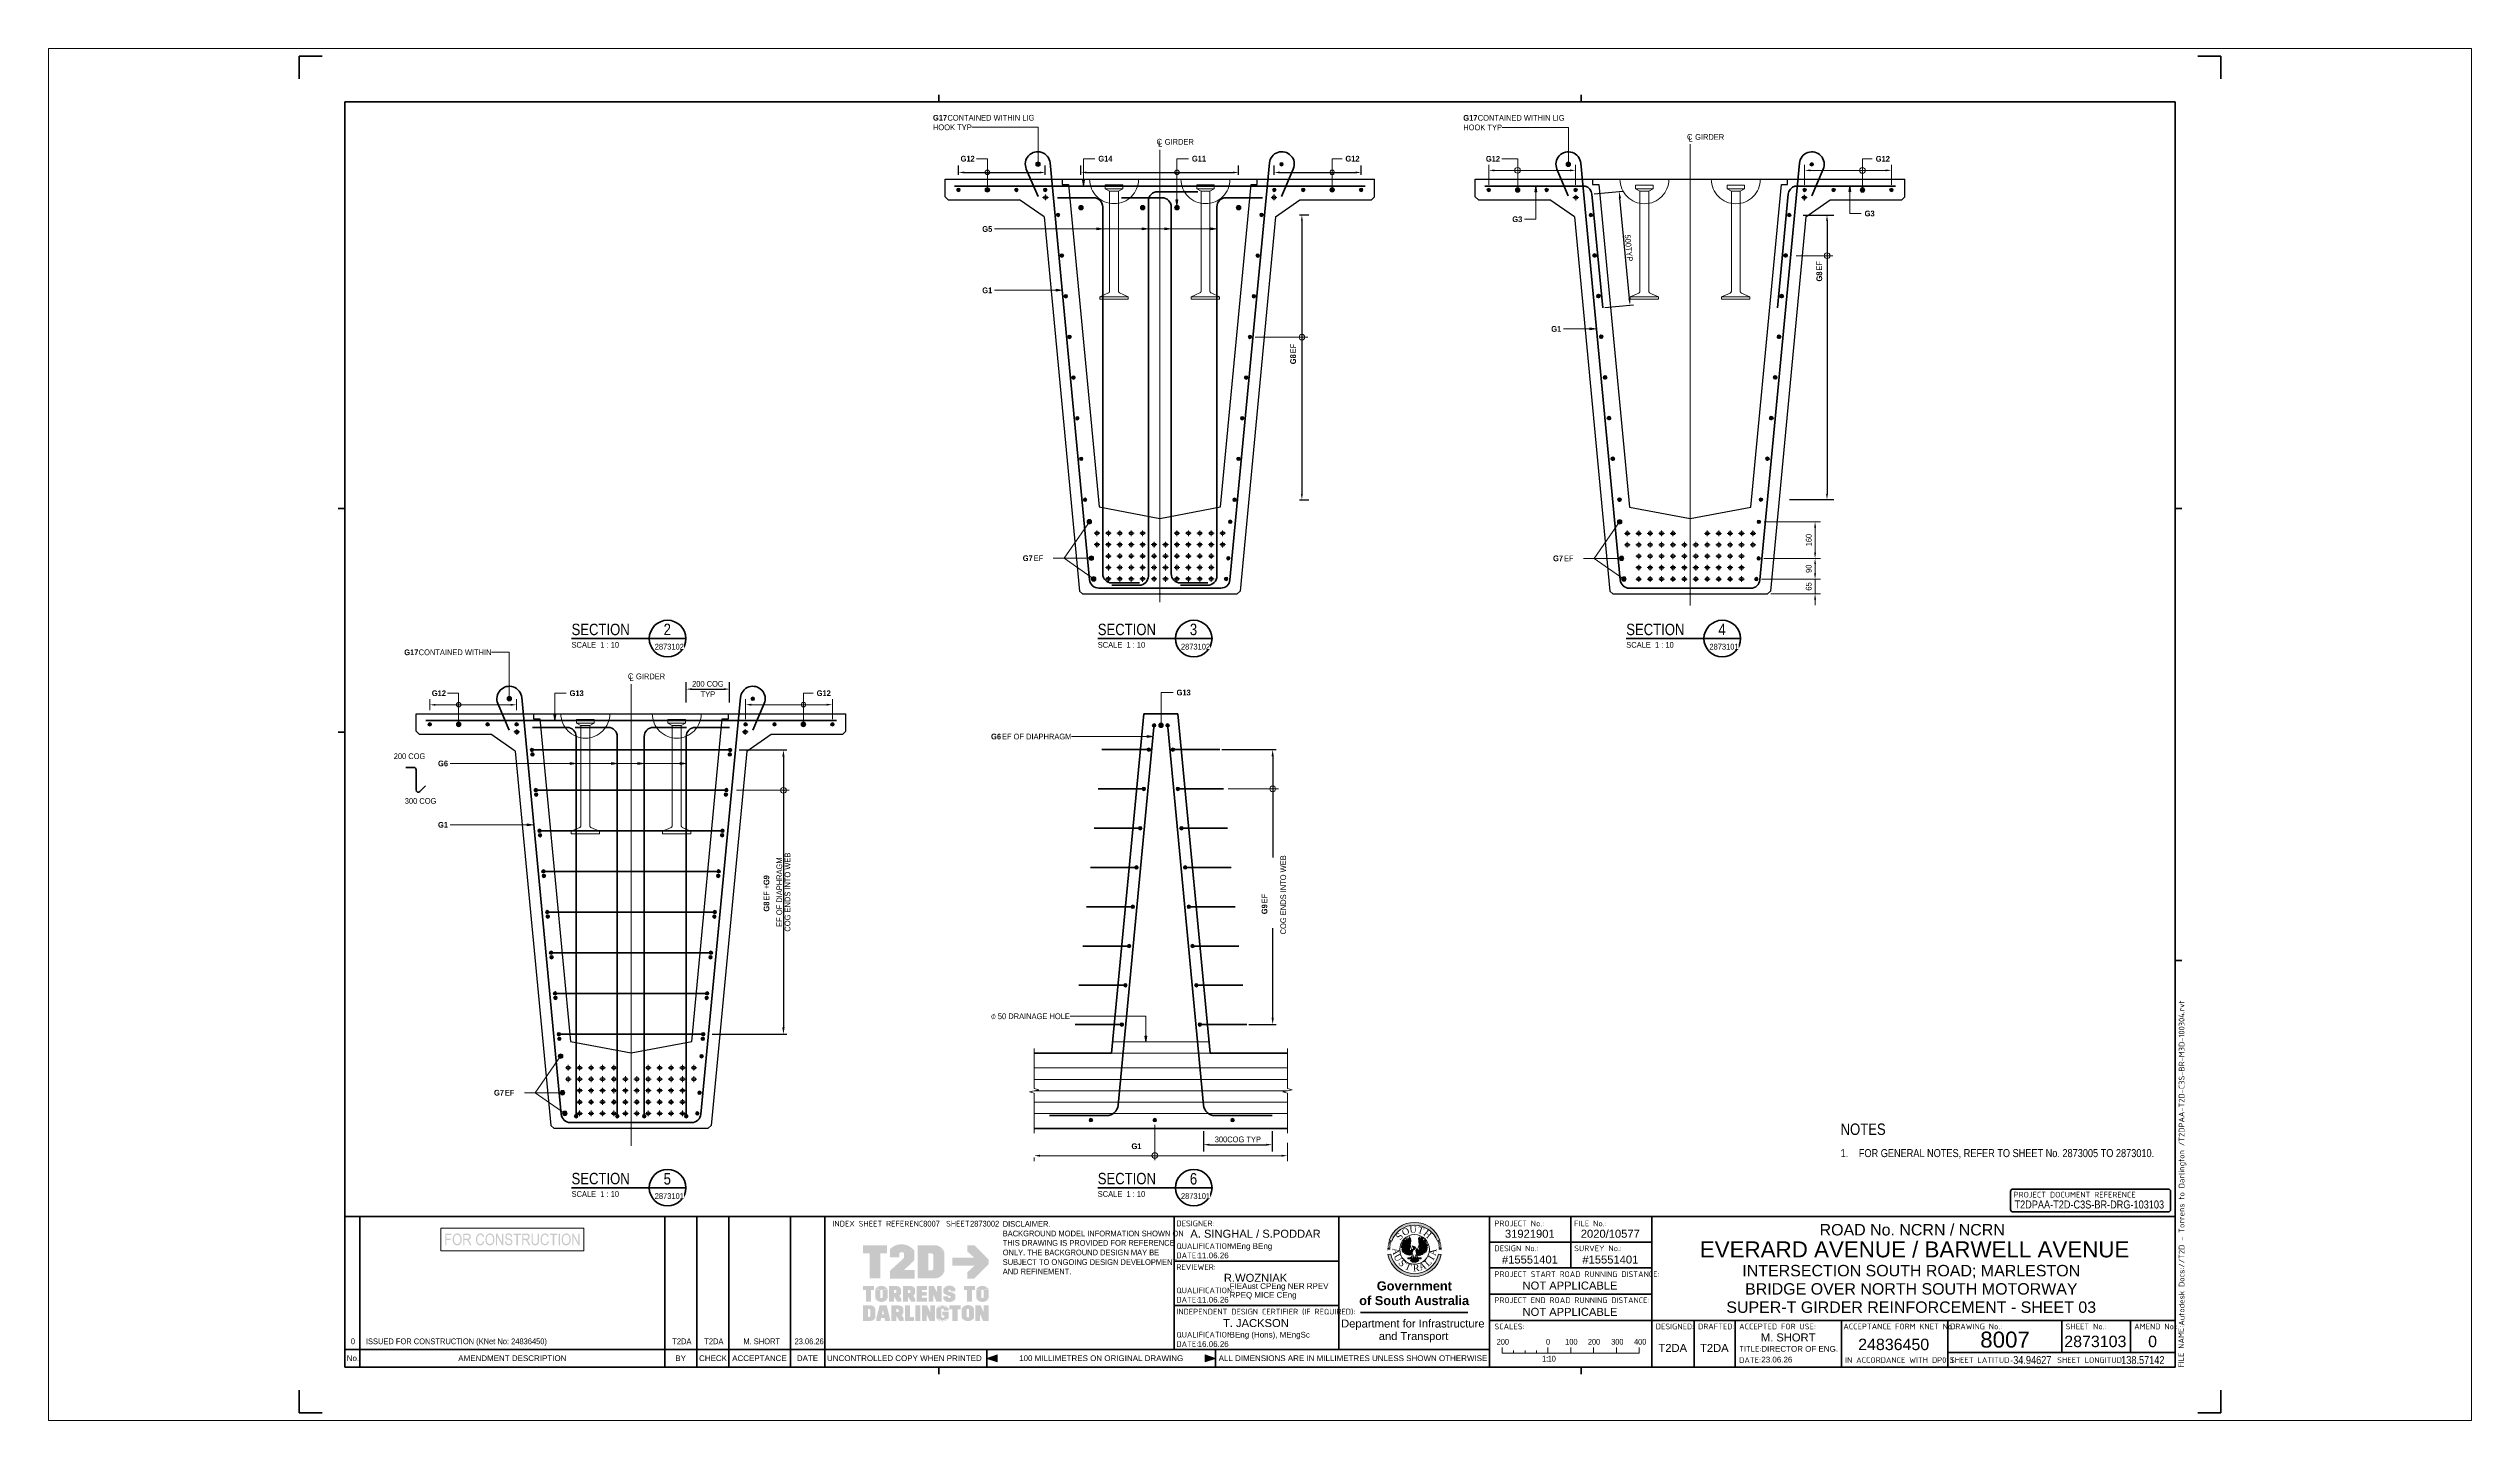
# Paper-space layout 'Layout1' of a CAD drawing. Header units: metres. Extents: x -0.11 to 0.95, y 0 to 0.6.
# The model-space entities are those that its viewports show. They can reach past a viewport. Long polylines and large blocks are cut down to what shows.
import ezdxf

# ---------------------------------------------------------------- set-up
doc = ezdxf.new("R2010")
doc.units = ezdxf.units.M
doc.linetypes.add('JacobsCenter', pattern=[0.015, 0.009, -0.0015, 0.003, -0.0015])
doc.linetypes.add('JacobsDash', pattern=[0.0045, 0.003, -0.0015])
doc.layers.get('Defpoints').update_dxf_attribs({"color": 41})
for name, color, linetype, lineweight in [('A-ANNO-DIMS', 7, 'Continuous', 9), ('A-ANNO-NOTE', 7, 'Continuous', 9), ('A-ANNO-NOTE-STAMP', 10, 'Continuous', 18), ('A-DETL', 7, 'Continuous', 13), ('A-DETL-GENF', 7, 'Continuous', 9), ('A-DETL-HDLN', 7, 'JacobsDash', 9), ('G-ANNO-TEXT', 7, 'Continuous', 9), ('G-ANNO-TTLB', 7, 'Continuous', 9), ('G-IMPT', 7, 'Continuous', 13)]:
    doc.layers.add(name, color=color, linetype=linetype, lineweight=lineweight)
doc.layers.add('G-ANNO-NPLT', color=191, linetype='Continuous', plot=False)
doc.layers.get('G-ANNO-NPLT').freeze()
doc.styles.add('Arial', font='arial.ttf', dxfattribs={"height": 0.0025})
doc.styles.add('Arial Narrow', font='ARIALN.TTF', dxfattribs={"height": 0.0025})
doc.styles.add('Arial Narrow_1', font='ARIALN.TTF', dxfattribs={"height": 0.025})
doc.styles.add('Arial Narrow_2', font='ARIALN.TTF', dxfattribs={"height": 0.0035})
doc.styles.add('Arial Narrow_3', font='ARIALN.TTF', dxfattribs={"height": 0.005})
doc.styles.add('Arial Narrow_4', font='ARIALN.TTF', dxfattribs={"width": 0.9, "height": 0.0025})
doc.styles.add('Arial Narrow_B', font='ARIALNB.TTF', dxfattribs={"height": 0.025})
doc.styles.add('Arial_1', font='arial.ttf', dxfattribs={"height": 0.0035})
doc.styles.add('Arial_2', font='arial.ttf', dxfattribs={"height": 0.005})
doc.styles.add('Arial_3', font='arial.ttf', dxfattribs={"height": 0.007})
doc.styles.add('Arial_B', font='arialbd.ttf', dxfattribs={"height": 0.004})
doc.styles.add('ISOCPEUR', font='isocpeur.ttf', dxfattribs={"height": 0.0025})
doc.styles.add('Segoe UI Symbol', font='seguisym.ttf', dxfattribs={"height": 0.025})
doc.styles.add('Times New Roman', font='times.ttf', dxfattribs={"height": 0.008001})
doc.dimstyles.new('____ddd____', dxfattribs={"dimscale": 0.3048, "dimtxt": 0.025586, "dimasz": 0.098425, "dimexe": 0.049213, "dimexo": 0.032808, "dimgap": 0.016404, "dimtad": 1, "dimdec": 0, "dimlfac": 1000, "dimzin": 0, "dimdsep": 46, "dimtxsty": 'Arial Narrow_1', "dimsah": 1, "dimcen": 0.09, "dimaunit": 1, "dimadec": 4, "dimazin": 0, "dimtfac": 1, "dimtdec": 4, "dimtix": 1, "dimtmove": 0, "dimatfit": 3, "dimfxl": 1, "dimtvp": 1, "dimtolj": 1, "dimtzin": 0, "dimarcsym": 2})
doc.dimstyles.new('____ddd_____1', dxfattribs={"dimscale": 0.3048, "dimtxt": 0.025586, "dimasz": 0.098425, "dimexe": 0.049213, "dimexo": 0.032808, "dimgap": 0.016404, "dimtad": 1, "dimdec": 0, "dimlfac": 1000, "dimzin": 0, "dimdsep": 46, "dimtxsty": 'Arial Narrow_1', "dimsah": 1, "dimcen": 0.09, "dimaunit": 1, "dimadec": 4, "dimazin": 0, "dimtfac": 1, "dimtdec": 4, "dimtix": 1, "dimtmove": 2, "dimatfit": 3, "dimfxl": 1, "dimtvp": 1, "dimtolj": 1, "dimtzin": 0, "dimarcsym": 2})
doc.dimstyles.new('Dimension_Standard_O__mm_', dxfattribs={"dimscale": 0.3048, "dimtxt": 0.025586, "dimasz": 0.082021, "dimexe": 0.07874, "dimexo": 0.049213, "dimgap": 0.049213, "dimtad": 1, "dimdec": 0, "dimlfac": 1000, "dimzin": 0, "dimdsep": 46, "dimtxsty": 'Arial Narrow_1', "dimsah": 1, "dimcen": 0.09, "dimaunit": 1, "dimadec": 4, "dimazin": 0, "dimtfac": 1, "dimtdec": 4, "dimtix": 1, "dimtmove": 0, "dimatfit": 3, "dimfxl": 1, "dimtvp": 1, "dimtfill": 1, "dimtolj": 1, "dimtzin": 0, "dimlwd": 18, "dimlwe": 18, "dimarcsym": 2})
doc.dimstyles.new('Dimension_Standard_O__mm__1', dxfattribs={"dimscale": 0.3048, "dimtxt": 0.025586, "dimasz": 0.082021, "dimexe": 0.07874, "dimexo": 0.049213, "dimgap": 0.049213, "dimtad": 1, "dimdec": 0, "dimlfac": 1000, "dimzin": 0, "dimdsep": 46, "dimtxsty": 'Arial Narrow_B', "dimsah": 1, "dimcen": 0.09, "dimaunit": 1, "dimadec": 4, "dimazin": 0, "dimtfac": 1, "dimtdec": 4, "dimtix": 1, "dimtmove": 0, "dimatfit": 3, "dimfxl": 1, "dimtvp": 1, "dimtfill": 1, "dimtolj": 1, "dimtzin": 0, "dimlwd": 18, "dimlwe": 18, "dimarcsym": 2})
doc.dimstyles.new('Dimension_Standard_T_REO', dxfattribs={"dimscale": 0.3048, "dimtxt": 0.025586, "dimasz": 0.082021, "dimexe": 0.098425, "dimexo": 0.0625, "dimgap": 0.032808, "dimtad": 1, "dimdec": 0, "dimlfac": 1000, "dimzin": 0, "dimdsep": 46, "dimtxsty": 'Arial Narrow_1', "dimsah": 1, "dimcen": 0.09, "dimaunit": 1, "dimadec": 4, "dimazin": 0, "dimtfac": 1, "dimtdec": 4, "dimtix": 1, "dimtmove": 0, "dimatfit": 3, "dimfxl": 0.098425, "dimfxlon": 1, "dimtvp": 1, "dimtolj": 1, "dimtzin": 0, "dimlwd": 25, "dimlwe": 25, "dimarcsym": 2})
doc.dimstyles.new('Dimension_Standard_T_REO_1', dxfattribs={"dimscale": 0.3048, "dimtxt": 0.025586, "dimasz": 0.082021, "dimexe": 0.098425, "dimexo": 0.0625, "dimgap": 0.032808, "dimtad": 1, "dimdec": 0, "dimlfac": 1000, "dimzin": 0, "dimdsep": 46, "dimtxsty": 'Arial Narrow_B', "dimsah": 1, "dimcen": 0.09, "dimaunit": 1, "dimadec": 4, "dimazin": 0, "dimtfac": 1, "dimtdec": 4, "dimtix": 1, "dimtmove": 2, "dimatfit": 3, "dimfxl": 0.098425, "dimfxlon": 1, "dimtvp": 1, "dimtolj": 1, "dimtzin": 0, "dimlwd": 25, "dimlwe": 25, "dimarcsym": 2})

# ---------------------------------------------------------------- blocks, each defined once
blk = doc.blocks.new('T2DPAA-T2D-PWA-DE-XRF-000001 - Drawing3_dwg-8554483-SUPER-T GIRDER REINFORCEMENT - SHEET 03')
at = {"layer": 'G-IMPT'}
h = blk.add_hatch(color=256, dxfattribs=at)
edge = h.paths.add_edge_path()
edge.add_line((0.1549, 0.1015), (0.1515, 0.1021))
edge.add_arc((0.1226, 0.1077), 0.0295, 190.997, 349.003, ccw=False)
edge.add_line((0.0937, 0.1021), (0.0903, 0.1015))
edge.add_arc((0.1226, 0.1077), 0.0329, 190.997, 349.003)
edge = h.paths.add_edge_path()
edge.add_arc((0.1226, 0.1077), 0.0329, 20.0475, 159.9525, ccw=False)
edge.add_line((0.1535, 0.119), (0.1503, 0.1178))
edge.add_arc((0.1226, 0.1077), 0.0295, 20.0475, 159.9525)
edge.add_line((0.0949, 0.1178), (0.0917, 0.119))
h = blk.add_hatch(color=256, dxfattribs=at)
edge = h.paths.add_edge_path()
edge.add_arc((0.1226, 0.1077), 0.0329, 161.3902, 162.9856, ccw=False)
edge.add_line((0.0915, 0.1183), (0.0914, 0.1182))
edge.add_line((0.0915, 0.1183), (0.0947, 0.1172))
edge.add_line((0.0947, 0.1171), (0.0947, 0.1172))
edge.add_arc((0.1226, 0.1077), 0.0295, 161.3902, 162.9856)
edge.add_line((0.0944, 0.1163), (0.0911, 0.1174))
h = blk.add_hatch(color=256, dxfattribs=at)
edge = h.paths.add_edge_path()
edge.add_line((0.1206, 0.1074), (0.1207, 0.1074))
edge.add_line((0.1207, 0.1074), (0.1206, 0.1074))
edge = h.paths.add_edge_path()
edge.add_line((0.1166, 0.11), (0.1166, 0.1074))
edge.add_line((0.1166, 0.1074), (0.1183, 0.1065))
edge.add_line((0.1183, 0.1065), (0.119, 0.1076))
edge.add_line((0.119, 0.1076), (0.1204, 0.1079))
edge.add_line((0.1204, 0.1079), (0.1207, 0.1074))
edge.add_line((0.1207, 0.1074), (0.1211, 0.1067))
edge.add_line((0.1211, 0.1067), (0.1187, 0.1008))
edge.add_line((0.1187, 0.1008), (0.1178, 0.1012))
edge.add_line((0.1178, 0.1012), (0.1166, 0.1008))
edge.add_line((0.1166, 0.1008), (0.1161, 0.1012))
edge.add_line((0.1161, 0.1012), (0.1147, 0.101))
edge.add_line((0.1147, 0.101), (0.1143, 0.1017))
edge.add_line((0.1143, 0.1017), (0.1131, 0.1012))
edge.add_line((0.1131, 0.1012), (0.1128, 0.1022))
edge.add_line((0.1128, 0.1022), (0.1119, 0.1019))
edge.add_line((0.1119, 0.1019), (0.1119, 0.1029))
edge.add_line((0.1119, 0.1029), (0.1105, 0.1027))
edge.add_line((0.1105, 0.1027), (0.1107, 0.1043))
edge.add_line((0.1107, 0.1043), (0.1091, 0.1041))
edge.add_line((0.1091, 0.1041), (0.1095, 0.1057))
edge.add_line((0.1095, 0.1057), (0.1077, 0.106))
edge.add_line((0.1077, 0.106), (0.1081, 0.1069))
edge.add_line((0.1081, 0.1069), (0.1072, 0.1074))
edge.add_line((0.1072, 0.1074), (0.1081, 0.1091))
edge.add_line((0.1081, 0.1091), (0.1069, 0.11))
edge.add_line((0.1069, 0.11), (0.1081, 0.1112))
edge.add_line((0.1081, 0.1112), (0.1069, 0.1122))
edge.add_line((0.1069, 0.1122), (0.1085, 0.113))
edge.add_line((0.1085, 0.113), (0.1072, 0.1143))
edge.add_line((0.1072, 0.1143), (0.1095, 0.1145))
edge.add_line((0.1095, 0.1145), (0.1081, 0.116))
edge.add_line((0.1081, 0.116), (0.1105, 0.116))
edge.add_line((0.1105, 0.116), (0.1088, 0.1179))
edge.add_line((0.1088, 0.1179), (0.1119, 0.1163))
edge.add_line((0.1119, 0.1163), (0.1105, 0.1193))
edge.add_line((0.1105, 0.1193), (0.1138, 0.1172))
edge.add_line((0.1138, 0.1172), (0.1121, 0.121))
edge.add_line((0.1121, 0.121), (0.1147, 0.1181))
edge.add_line((0.1147, 0.1181), (0.1143, 0.1224))
edge.add_line((0.1143, 0.1224), (0.1159, 0.1188))
edge.add_line((0.1159, 0.1188), (0.1166, 0.1236))
edge.add_line((0.1166, 0.1236), (0.1171, 0.1207))
edge.add_line((0.1171, 0.1207), (0.1178, 0.1214))
edge.add_line((0.1178, 0.1214), (0.118, 0.1179))
edge.add_line((0.118, 0.1179), (0.1171, 0.1131))
edge.add_line((0.1171, 0.1131), (0.1178, 0.111))
edge.add_line((0.1178, 0.111), (0.1166, 0.11))
for points in [[(0.1105, 0.1193), (0.1088, 0.1179), (0.1119, 0.1163)], [(0.1369, 0.1093), (0.1385, 0.1081), (0.1367, 0.1074), (0.1376, 0.106), (0.1357, 0.106), (0.1367, 0.1043), (0.1348, 0.1043), (0.1348, 0.1031), (0.1336, 0.1034), (0.1331, 0.1022), (0.1322, 0.1024), (0.1317, 0.1015), (0.1305, 0.1017), (0.1301, 0.101), (0.1296, 0.1015), (0.1291, 0.1005), (0.1286, 0.1008), (0.1277, 0.1003), (0.1275, 0.101), (0.1268, 0.1003), (0.1251, 0.1029), (0.1242, 0.1065), (0.1246, 0.1076), (0.1263, 0.1076), (0.127, 0.1067), (0.1284, 0.1072), (0.1291, 0.11), (0.1275, 0.1112), (0.1282, 0.1133), (0.1275, 0.1219), (0.1284, 0.121), (0.1289, 0.1236), (0.1294, 0.1193), (0.1312, 0.1226), (0.1305, 0.1191), (0.1331, 0.1212), (0.1317, 0.1179), (0.1348, 0.1195), (0.1324, 0.116), (0.1364, 0.1179), (0.1341, 0.1155), (0.1371, 0.116), (0.1355, 0.1143), (0.1381, 0.1141), (0.1364, 0.1131), (0.1383, 0.1124), (0.1367, 0.1114), (0.1385, 0.11)], [(0.1312, 0.1226), (0.1331, 0.1212), (0.1305, 0.1191)], [(0.1348, 0.1195), (0.1364, 0.1179), (0.1324, 0.116)], [(0.1069, 0.1122), (0.1069, 0.11), (0.1081, 0.1112)], [(0.1081, 0.116), (0.1072, 0.1143), (0.1095, 0.1145)], [(0.1077, 0.106), (0.1091, 0.1041), (0.1095, 0.1057)], [(0.1105, 0.1027), (0.1119, 0.1019), (0.1119, 0.1029)], [(0.1225, 0.0967), (0.1233, 0.0985), (0.1277, 0.0943), (0.1263, 0.0929), (0.1237, 0.092), (0.1202, 0.0924), (0.1176, 0.0943), (0.1218, 0.0984)], [(0.1291, 0.1005), (0.1301, 0.101), (0.1296, 0.1015)], [(0.1317, 0.1015), (0.1331, 0.1022), (0.1322, 0.1024)], [(0.1383, 0.1124), (0.1381, 0.1141), (0.1364, 0.1131)]]:
    blk.add_hatch(color=256, dxfattribs=at).paths.add_polyline_path(points)
h = blk.add_hatch(color=256, dxfattribs=at)
edge = h.paths.add_edge_path()
edge.add_line((0.154, 0.1174), (0.1508, 0.1163))
edge.add_arc((0.1226, 0.1077), 0.0295, 17.0144, 18.6098)
edge.add_line((0.1505, 0.1172), (0.1505, 0.1171))
edge.add_line((0.1505, 0.1172), (0.1537, 0.1183))
edge.add_line((0.1538, 0.1182), (0.1537, 0.1183))
edge.add_arc((0.1226, 0.1077), 0.0329, 17.0144, 18.6098, ccw=False)
h = blk.add_hatch(color=256, dxfattribs=at)
edge = h.paths.add_edge_path()
edge.add_line((0.0931, 0.1083), (0.0897, 0.1083))
edge.add_arc((0.1226, 0.1077), 0.0329, 177.3415, 178.9368, ccw=False)
edge.add_line((0.0897, 0.1094), (0.0897, 0.1093))
edge.add_line((0.0897, 0.1094), (0.0932, 0.1092))
edge.add_line((0.0932, 0.1091), (0.0932, 0.1092))
edge.add_arc((0.1226, 0.1077), 0.0295, 177.3415, 178.9368)
h = blk.add_hatch(color=256, dxfattribs=at)
edge = h.paths.add_edge_path()
edge.add_line((0.0931, 0.1069), (0.0897, 0.1068))
edge.add_arc((0.1226, 0.1077), 0.0329, 180, 181.5953, ccw=False)
edge.add_line((0.0897, 0.1078), (0.0897, 0.1077))
edge.add_line((0.0897, 0.1078), (0.0931, 0.1078))
edge.add_line((0.0931, 0.1077), (0.0931, 0.1078))
edge.add_arc((0.1226, 0.1077), 0.0295, 180, 181.5953)
h = blk.add_hatch(color=256, dxfattribs=at)
edge = h.paths.add_edge_path()
edge.add_arc((0.1226, 0.1077), 0.0329, 174.6829, 176.2783, ccw=False)
edge.add_line((0.0899, 0.1109), (0.0898, 0.1108))
edge.add_line((0.0899, 0.1109), (0.0933, 0.1106))
edge.add_line((0.0933, 0.1105), (0.0933, 0.1106))
edge.add_arc((0.1226, 0.1077), 0.0295, 174.6829, 176.2783)
edge.add_line((0.0932, 0.1096), (0.0898, 0.1099))
h = blk.add_hatch(color=256, dxfattribs=at)
edge = h.paths.add_edge_path()
edge.add_arc((0.1226, 0.1077), 0.0329, 172.0244, 173.6197, ccw=False)
edge.add_line((0.09, 0.1124), (0.09, 0.1123))
edge.add_line((0.09, 0.1124), (0.0934, 0.1119))
edge.add_line((0.0934, 0.1118), (0.0934, 0.1119))
edge.add_arc((0.1226, 0.1077), 0.0295, 172.0244, 173.6197)
edge.add_line((0.0933, 0.111), (0.0899, 0.1114))
h = blk.add_hatch(color=256, dxfattribs=at)
edge = h.paths.add_edge_path()
edge.add_arc((0.1226, 0.1077), 0.0329, 169.3658, 170.9612, ccw=False)
edge.add_line((0.0903, 0.1139), (0.0903, 0.1138))
edge.add_line((0.0903, 0.1139), (0.0937, 0.1133))
edge.add_line((0.0936, 0.1132), (0.0937, 0.1133))
edge.add_arc((0.1226, 0.1077), 0.0295, 169.3658, 170.9612)
edge.add_line((0.0935, 0.1124), (0.0901, 0.1129))
h = blk.add_hatch(color=256, dxfattribs=at)
edge = h.paths.add_edge_path()
edge.add_arc((0.1226, 0.1077), 0.0329, 166.7073, 168.3026, ccw=False)
edge.add_line((0.0906, 0.1154), (0.0906, 0.1153))
edge.add_line((0.0906, 0.1154), (0.0939, 0.1146))
edge.add_line((0.0939, 0.1145), (0.0939, 0.1146))
edge.add_arc((0.1226, 0.1077), 0.0295, 166.7073, 168.3026)
edge.add_line((0.0937, 0.1137), (0.0904, 0.1144))
h = blk.add_hatch(color=256, dxfattribs=at)
edge = h.paths.add_edge_path()
edge.add_line((0.0941, 0.115), (0.0907, 0.1159))
edge.add_arc((0.1226, 0.1077), 0.0329, 164.0488, 165.6441, ccw=False)
edge.add_line((0.091, 0.1169), (0.091, 0.1168))
edge.add_line((0.091, 0.1169), (0.0943, 0.1159))
edge.add_line((0.0943, 0.1158), (0.0943, 0.1159))
edge.add_arc((0.1226, 0.1077), 0.0295, 164.0488, 165.6441)
h = blk.add_hatch(color=256, dxfattribs=at)
edge = h.paths.add_edge_path()
edge.add_line((0.1232, 0.1095), (0.1225, 0.1076))
edge.add_line((0.1225, 0.1076), (0.1207, 0.1074))
edge.add_line((0.1207, 0.1074), (0.1207, 0.1074))
edge.add_line((0.1207, 0.1074), (0.1216, 0.1086))
edge.add_line((0.1216, 0.1086), (0.1197, 0.1119))
edge.add_line((0.1197, 0.1119), (0.1232, 0.1107))
edge.add_line((0.1232, 0.1107), (0.1239, 0.1098))
edge.add_line((0.1239, 0.1098), (0.1232, 0.1095))
h = blk.add_hatch(color=256, dxfattribs=at)
edge = h.paths.add_edge_path()
edge.add_arc((0.1226, 0.1077), 0.0295, 14.3559, 15.9512)
edge.add_line((0.1509, 0.1159), (0.1509, 0.1158))
edge.add_line((0.1509, 0.1159), (0.1542, 0.1169))
edge.add_line((0.1542, 0.1168), (0.1542, 0.1169))
edge.add_arc((0.1226, 0.1077), 0.0329, 14.3559, 15.9512, ccw=False)
edge.add_line((0.1545, 0.1159), (0.1511, 0.115))
h = blk.add_hatch(color=256, dxfattribs=at)
edge = h.paths.add_edge_path()
edge.add_line((0.1548, 0.1144), (0.1514, 0.1137))
edge.add_arc((0.1226, 0.1077), 0.0295, 11.6974, 13.2927)
edge.add_line((0.1512, 0.1146), (0.1513, 0.1145))
edge.add_line((0.1512, 0.1146), (0.1546, 0.1154))
edge.add_line((0.1546, 0.1153), (0.1546, 0.1154))
edge.add_arc((0.1226, 0.1077), 0.0329, 11.6974, 13.2927, ccw=False)
h = blk.add_hatch(color=256, dxfattribs=at)
edge = h.paths.add_edge_path()
edge.add_arc((0.1226, 0.1077), 0.0295, 9.0388, 10.6342)
edge.add_line((0.1515, 0.1133), (0.1515, 0.1132))
edge.add_line((0.1515, 0.1133), (0.1549, 0.1139))
edge.add_line((0.1549, 0.1138), (0.1549, 0.1139))
edge.add_arc((0.1226, 0.1077), 0.0329, 9.0388, 10.6342, ccw=False)
edge.add_line((0.1551, 0.1129), (0.1517, 0.1124))
h = blk.add_hatch(color=256, dxfattribs=at)
edge = h.paths.add_edge_path()
edge.add_arc((0.1226, 0.1077), 0.0295, 6.3803, 7.9756)
edge.add_line((0.1518, 0.1119), (0.1518, 0.1118))
edge.add_line((0.1518, 0.1119), (0.1552, 0.1124))
edge.add_line((0.1552, 0.1123), (0.1552, 0.1124))
edge.add_arc((0.1226, 0.1077), 0.0329, 6.3803, 7.9756, ccw=False)
edge.add_line((0.1553, 0.1114), (0.1519, 0.111))
h = blk.add_hatch(color=256, dxfattribs=at)
edge = h.paths.add_edge_path()
edge.add_line((0.1554, 0.1099), (0.152, 0.1096))
edge.add_arc((0.1226, 0.1077), 0.0295, 3.7217, 5.3171)
edge.add_line((0.1519, 0.1106), (0.1519, 0.1105))
edge.add_line((0.1519, 0.1106), (0.1553, 0.1109))
edge.add_line((0.1553, 0.1108), (0.1553, 0.1109))
edge.add_arc((0.1226, 0.1077), 0.0329, 3.7217, 5.3171, ccw=False)
h = blk.add_hatch(color=256, dxfattribs=at)
edge = h.paths.add_edge_path()
edge.add_line((0.1555, 0.1083), (0.1521, 0.1083))
edge.add_arc((0.1226, 0.1077), 0.0295, 1.0632, 2.6585)
edge.add_line((0.152, 0.1092), (0.152, 0.1091))
edge.add_line((0.152, 0.1092), (0.1554, 0.1094))
edge.add_line((0.1555, 0.1093), (0.1554, 0.1094))
edge.add_arc((0.1226, 0.1077), 0.0329, 1.0632, 2.6585, ccw=False)
h = blk.add_hatch(color=256, dxfattribs=at)
edge = h.paths.add_edge_path()
edge.add_line((0.1555, 0.1068), (0.152, 0.1069))
edge.add_arc((0.1226, 0.1077), 0.0295, 358.4047, 360)
edge.add_line((0.1521, 0.1078), (0.1521, 0.1077))
edge.add_line((0.1521, 0.1078), (0.1555, 0.1078))
edge.add_line((0.1555, 0.1077), (0.1555, 0.1078))
edge.add_arc((0.1226, 0.1077), 0.0329, 358.4047, 360, ccw=False)
for p, q in [((0.0917, 0.119), (0.0949, 0.1178)), ((0.1105, 0.1193), (0.1088, 0.1179)), ((0.1088, 0.1179), (0.1119, 0.1163)), ((0.1119, 0.1163), (0.1105, 0.1193)), ((0.1305, 0.1191), (0.1312, 0.1226)), ((0.1331, 0.1212), (0.1305, 0.1191)), ((0.1312, 0.1226), (0.1331, 0.1212)), ((0.1324, 0.116), (0.1348, 0.1195)), ((0.1364, 0.1179), (0.1324, 0.116)), ((0.1348, 0.1195), (0.1364, 0.1179)), ((0.1503, 0.1178), (0.1535, 0.119)), ((0.0903, 0.1015), (0.0937, 0.1021)), ((0.1069, 0.1122), (0.1069, 0.11)), ((0.1081, 0.1112), (0.1069, 0.1122)), ((0.1069, 0.11), (0.1081, 0.1112)), ((0.1081, 0.116), (0.1072, 0.1143)), ((0.1072, 0.1143), (0.1095, 0.1145)), ((0.1077, 0.106), (0.1091, 0.1041)), ((0.1095, 0.1057), (0.1077, 0.106)), ((0.1095, 0.1145), (0.1081, 0.116)), ((0.1091, 0.1041), (0.1095, 0.1057)), ((0.1119, 0.1029), (0.1105, 0.1027)), ((0.1105, 0.1027), (0.1119, 0.1019)), ((0.1119, 0.1019), (0.1119, 0.1029)), ((0.115, 0.0967), (0.1197, 0.0967)), ((0.1211, 0.1003), (0.1173, 0.0974)), ((0.1244, 0.1003), (0.1272, 0.0974)), ((0.1256, 0.0967), (0.1308, 0.0967)), ((0.1296, 0.1015), (0.1291, 0.1005)), ((0.1291, 0.1005), (0.1301, 0.101)), ((0.1301, 0.101), (0.1296, 0.1015)), ((0.1322, 0.1024), (0.1317, 0.1015)), ((0.1317, 0.1015), (0.1331, 0.1022)), ((0.1331, 0.1022), (0.1322, 0.1024)), ((0.1381, 0.1141), (0.1364, 0.1131)), ((0.1364, 0.1131), (0.1383, 0.1124)), ((0.1383, 0.1124), (0.1381, 0.1141)), ((0.1515, 0.1021), (0.1549, 0.1015))]:
    blk.add_line(p, q, dxfattribs=at)
at = {"layer": 'G-IMPT', "flags": 128}
for points in [[(0.1085, 0.113), (0.1072, 0.1143), (0.1095, 0.1145), (0.1081, 0.116), (0.1105, 0.116), (0.1088, 0.1179), (0.1119, 0.1163), (0.1105, 0.1193), (0.1138, 0.1172), (0.1121, 0.121), (0.1147, 0.1181), (0.1143, 0.1224), (0.1159, 0.1188), (0.1166, 0.1236), (0.1171, 0.1207), (0.1178, 0.1214), (0.118, 0.1179), (0.1171, 0.1131), (0.119, 0.1076), (0.1204, 0.1079), (0.1211, 0.1067), (0.1187, 0.1008), (0.1178, 0.1012), (0.1166, 0.1008), (0.1161, 0.1012), (0.1147, 0.101), (0.1143, 0.1017), (0.1131, 0.1012), (0.1128, 0.1022), (0.1119, 0.1019), (0.1119, 0.1029), (0.1105, 0.1027), (0.1107, 0.1043), (0.1091, 0.1041), (0.1095, 0.1057), (0.1077, 0.106), (0.1081, 0.1069), (0.1072, 0.1074), (0.1081, 0.1091), (0.1069, 0.11), (0.1081, 0.1112), (0.1069, 0.1122), (0.1087, 0.1131)], [(0.1199, 0.1031), (0.1225, 0.0967), (0.1251, 0.1029), (0.1242, 0.1065), (0.1246, 0.1076), (0.1263, 0.1076), (0.1282, 0.1133), (0.1275, 0.1219), (0.1284, 0.121), (0.1289, 0.1236), (0.1294, 0.1193), (0.1312, 0.1226), (0.1305, 0.1191), (0.1331, 0.1212), (0.1317, 0.1179), (0.1348, 0.1195), (0.1324, 0.116), (0.1364, 0.1179), (0.1341, 0.1155), (0.1371, 0.116), (0.1355, 0.1143), (0.1381, 0.1141), (0.1364, 0.1131), (0.1383, 0.1124), (0.1367, 0.1114), (0.1385, 0.11), (0.1369, 0.1093), (0.1385, 0.1081), (0.1367, 0.1074), (0.1376, 0.106), (0.1357, 0.106), (0.1367, 0.1043), (0.1348, 0.1043), (0.1348, 0.1031), (0.1336, 0.1034), (0.1331, 0.1022), (0.1322, 0.1024), (0.1317, 0.1015), (0.1305, 0.1017), (0.1301, 0.101), (0.1296, 0.1015), (0.1291, 0.1005), (0.1286, 0.1008), (0.1277, 0.1003), (0.1275, 0.101), (0.1268, 0.1003), (0.1251, 0.1029)], [(0.1206, 0.0974), (0.1145, 0.0974), (0.1145, 0.0962), (0.1194, 0.0962)], [(0.119, 0.1076), (0.1183, 0.1065), (0.1166, 0.1074), (0.1166, 0.11), (0.1178, 0.111)], [(0.1218, 0.0984), (0.1176, 0.0943), (0.1202, 0.0924), (0.1237, 0.092), (0.1263, 0.0929), (0.1277, 0.0943), (0.1233, 0.0985)], [(0.1239, 0.1098), (0.1244, 0.1091), (0.1246, 0.1076)], [(0.1246, 0.0974), (0.1308, 0.0974), (0.1308, 0.0962), (0.126, 0.0962)], [(0.1263, 0.1076), (0.127, 0.1067), (0.1284, 0.1072), (0.1291, 0.11), (0.1275, 0.1112)]]:
    blk.add_lwpolyline(points, dxfattribs=at)
blk.add_lwpolyline([(0.1206, 0.1074), (0.1216, 0.1086), (0.1197, 0.1119), (0.1232, 0.1107), (0.1239, 0.1098), (0.1232, 0.1095), (0.1225, 0.1076)], close=True, dxfattribs=at)
at = {"layer": 'G-IMPT'}
blk.add_circle((0.1226, 0.1077), 0.018, dxfattribs=at)
for radius, start, end in [(0.0329, 20.0475, 159.9525), (0.0295, 20.0475, 159.9525), (0.0329, 190.997, 349.003), (0.0295, 190.997, 349.003)]:
    blk.add_arc((0.1226, 0.1077), radius, start, end, dxfattribs=at)
at = {"layer": 'G-IMPT', "lineweight": 9, "char_height": 0.008, "attachment_point": 2, "line_spacing_factor": 1.029793, "style": 'Times New Roman'}
for s, insert, width, rotation in [('S', (0.1012, 0.1263), 0.008041, 49.0663), ('O', (0.1099, 0.133), 0.010353, 26.6943), ('U', (0.1205, 0.136), 0.010353, 4.3222), ('T', (0.1314, 0.1347), 0.008744, 341.9502), ('H', (0.141, 0.1293), 0.010353, 319.5782), ('A', (0.104, 0.106), 0.010353, 279.6978), ('U', (0.1058, 0.0996), 0.010353, 300.15), ('S', (0.1107, 0.0935), 0.008041, 310.3575), ('T', (0.1164, 0.0903), 0.008744, 336.9699), ('R', (0.1244, 0.0893), 0.009549, 3.701), ('A', (0.1307, 0.0909), 0.010353, 21.3382), ('L', (0.1363, 0.0949), 0.008744, 42.375), ('I', (0.1395, 0.0995), 0.004825, 60.5783), ('A', (0.141, 0.1048), 0.010353, 83.64)]:
    blk.add_mtext(s, dxfattribs=dict(at, insert=insert, width=width, rotation=rotation))
blk = doc.blocks.new('T2DPAA-T2D-PWA-DE-XRF-000001 - Standard-9403700-SUPER-T GIRDER REINFORCEMENT - SHEET 03')
at = {"layer": 'G-ANNO-TTLB', "true_color": 0x1d4a5c}
h = blk.add_hatch(color=139, dxfattribs=at)
edge = h.paths.add_edge_path()
edge.add_line((0.2623, 0.0443), (0.2623, 0.0452))
edge.add_arc((0.2616, 0.044), 0.00145, 58.8241, 99.793)
edge.add_line((0.2613, 0.0454), (0.2613, 0.0441))
edge.add_arc((0.2616, 0.0455), 0.00141, 259.7202, 301.6629)
edge = h.paths.add_edge_path()
edge.add_arc((0.2625, 0.0448), 0.00224, 301.808, 330.1086, ccw=False)
edge.add_line((0.2637, 0.0429), (0.2645, 0.0415))
edge.add_line((0.2645, 0.0415), (0.2645, 0.0403))
edge.add_line((0.2645, 0.0403), (0.2627, 0.0403))
edge.add_line((0.2627, 0.0403), (0.2613, 0.0425))
edge.add_line((0.2613, 0.0425), (0.2613, 0.0403))
edge.add_line((0.2613, 0.0403), (0.2591, 0.0403))
edge.add_line((0.2591, 0.0403), (0.2591, 0.0471))
edge.add_line((0.2591, 0.0471), (0.2624, 0.0471))
edge.add_arc((0.2623, 0.0446), 0.00248, 32.8357, 87.7033, ccw=False)
edge.add_line((0.2644, 0.046), (0.2644, 0.0437))
edge = h.paths.add_edge_path()
edge.add_line((0.2674, 0.0527), (0.2674, 0.0537))
edge.add_arc((0.2667, 0.0524), 0.00145, 58.8241, 99.793)
edge.add_line((0.2665, 0.0539), (0.2665, 0.0526))
edge.add_arc((0.2667, 0.0539), 0.00141, 259.7202, 301.6629)
edge = h.paths.add_edge_path()
edge.add_arc((0.2676, 0.0532), 0.00224, 301.808, 330.1086, ccw=False)
edge.add_line((0.2688, 0.0513), (0.2696, 0.0499))
edge.add_line((0.2696, 0.0499), (0.2696, 0.0487))
edge.add_line((0.2696, 0.0487), (0.2678, 0.0487))
edge.add_line((0.2678, 0.0487), (0.2664, 0.051))
edge.add_line((0.2664, 0.051), (0.2664, 0.0487))
edge.add_line((0.2664, 0.0487), (0.2642, 0.0487))
edge.add_line((0.2642, 0.0487), (0.2642, 0.0555))
edge.add_line((0.2642, 0.0555), (0.2676, 0.0555))
edge.add_arc((0.2675, 0.0531), 0.00248, 32.8357, 87.7033, ccw=False)
edge.add_line((0.2695, 0.0544), (0.2695, 0.0521))
edge = h.paths.add_edge_path()
edge.add_line((0.2499, 0.0422), (0.2499, 0.0452))
edge.add_arc((0.2491, 0.0441), 0.00138, 56.3448, 98.7814)
edge.add_line((0.2489, 0.0454), (0.2489, 0.0419))
edge.add_arc((0.2491, 0.0433), 0.00138, 261.2186, 303.6552)
edge = h.paths.add_edge_path()
edge.add_line((0.2613, 0.0527), (0.2613, 0.0537))
edge.add_arc((0.2606, 0.0524), 0.00145, 58.8241, 99.793)
edge.add_line((0.2603, 0.0539), (0.2603, 0.0526))
edge.add_arc((0.2606, 0.0539), 0.00141, 259.7202, 301.6629)
edge = h.paths.add_edge_path()
edge.add_line((0.2502, 0.0403), (0.2467, 0.0403))
edge.add_line((0.2467, 0.0403), (0.2467, 0.0471))
edge.add_line((0.2467, 0.0471), (0.2501, 0.0471))
edge.add_arc((0.25, 0.0447), 0.00241, 26.2483, 85.5583, ccw=False)
edge.add_line((0.2521, 0.0457), (0.2521, 0.0416))
edge.add_arc((0.2502, 0.0424), 0.00209, 270, 338.4707, ccw=False)
h.paths.add_polyline_path([(0.2555, 0.0451), (0.255, 0.0432), (0.2559, 0.0432)])
h.paths.add_polyline_path([(0.2585, 0.0415), (0.2585, 0.0403), (0.2564, 0.0403), (0.2562, 0.0415), (0.2547, 0.0415), (0.2544, 0.0403), (0.2526, 0.0403), (0.2526, 0.0415), (0.254, 0.0471), (0.2571, 0.0471)])
h.paths.add_polyline_path([(0.2673, 0.042), (0.269, 0.042), (0.269, 0.0403), (0.2651, 0.0403), (0.2651, 0.0471), (0.2673, 0.0471)])
h.paths.add_polyline_path([(0.2718, 0.0403), (0.2696, 0.0403), (0.2696, 0.0471), (0.2718, 0.0471)])
h.paths.add_polyline_path([(0.2762, 0.0441), (0.2762, 0.0471), (0.2782, 0.0471), (0.2782, 0.0403), (0.2759, 0.0403), (0.2746, 0.0432), (0.2746, 0.0403), (0.2725, 0.0403), (0.2725, 0.0471), (0.2748, 0.0471)])
edge = h.paths.add_edge_path()
edge.add_arc((0.2817, 0.0424), 0.000774, 214.5178, 325.4822)
edge.add_line((0.2823, 0.0419), (0.2823, 0.0427))
edge.add_line((0.2823, 0.0427), (0.2815, 0.0427))
edge.add_line((0.2815, 0.0427), (0.2815, 0.0443))
edge.add_line((0.2815, 0.0443), (0.2842, 0.0443))
edge.add_line((0.2842, 0.0443), (0.2842, 0.0415))
edge.add_arc((0.2819, 0.0428), 0.00262, 274.1131, 330.4929, ccw=False)
edge.add_arc((0.2815, 0.0434), 0.00327, 260.2337, 279.7663, ccw=False)
edge.add_arc((0.2812, 0.0429), 0.00275, 208.3817, 264.7517, ccw=False)
edge.add_line((0.2788, 0.0416), (0.2788, 0.0458))
edge.add_arc((0.2812, 0.0445), 0.00268, 94.8448, 152.8409, ccw=False)
edge.add_arc((0.2815, 0.0424), 0.00482, 83.0812, 96.9188, ccw=False)
edge.add_arc((0.2818, 0.0444), 0.00278, 31.3102, 83.6241, ccw=False)
edge.add_line((0.2842, 0.0459), (0.2842, 0.0447))
edge.add_line((0.2842, 0.0447), (0.282, 0.0447))
edge.add_line((0.282, 0.0447), (0.282, 0.0455))
edge.add_arc((0.2815, 0.0451), 0.000641, 40.732, 139.268)
edge.add_line((0.281, 0.0455), (0.281, 0.0419))
h.paths.add_polyline_path([(0.2882, 0.0403), (0.2859, 0.0403), (0.2859, 0.0454), (0.2846, 0.0454), (0.2846, 0.0471), (0.2895, 0.0471), (0.2895, 0.0454), (0.2882, 0.0454)])
edge = h.paths.add_edge_path()
edge.add_arc((0.2927, 0.0429), 0.00104, 239.6549, 300.3451)
edge.add_line((0.2932, 0.042), (0.2932, 0.0454))
edge.add_arc((0.2927, 0.0445), 0.00103, 59.5446, 120.4554)
edge.add_line((0.2921, 0.0454), (0.2921, 0.042))
edge = h.paths.add_edge_path()
edge.add_arc((0.2927, 0.0434), 0.00323, 212.7347, 327.2653, ccw=False)
edge.add_line((0.29, 0.0417), (0.29, 0.0458))
edge.add_arc((0.2927, 0.044), 0.00323, 32.6408, 147.3592, ccw=False)
edge.add_line((0.2954, 0.0458), (0.2954, 0.0417))
h.paths.add_polyline_path([(0.3017, 0.0403), (0.2993, 0.0403), (0.298, 0.0432), (0.298, 0.0403), (0.2959, 0.0403), (0.2959, 0.0471), (0.2982, 0.0471), (0.2996, 0.0441), (0.2996, 0.0471), (0.3017, 0.0471)])
edge = h.paths.add_edge_path()
edge.add_arc((0.299, 0.0513), 0.00104, 239.6549, 300.3451)
edge.add_line((0.2995, 0.0504), (0.2995, 0.0538))
edge.add_arc((0.299, 0.0529), 0.00103, 59.5446, 120.4554)
edge.add_line((0.2985, 0.0538), (0.2985, 0.0504))
edge = h.paths.add_edge_path()
edge.add_arc((0.299, 0.0518), 0.00323, 212.7347, 327.2653, ccw=False)
edge.add_line((0.2963, 0.0501), (0.2963, 0.0542))
edge.add_arc((0.299, 0.0524), 0.00323, 32.6408, 147.3592, ccw=False)
edge.add_line((0.3017, 0.0542), (0.3017, 0.0501))
h.paths.add_polyline_path([(0.2945, 0.0487), (0.2923, 0.0487), (0.2923, 0.0538), (0.2909, 0.0538), (0.2909, 0.0555), (0.2958, 0.0555), (0.2958, 0.0538), (0.2945, 0.0538)])
edge = h.paths.add_edge_path()
edge.add_line((0.2872, 0.0518), (0.2872, 0.0499))
edge.add_arc((0.2849, 0.0513), 0.0027, 273.7285, 329.3952, ccw=False)
edge.add_line((0.285, 0.0486), (0.2841, 0.0486))
edge.add_arc((0.2842, 0.0512), 0.00266, 210.1626, 267.7624, ccw=False)
edge.add_line((0.2819, 0.0499), (0.2819, 0.051))
edge.add_line((0.2819, 0.051), (0.2841, 0.051))
edge.add_arc((0.2845, 0.0508), 0.000522, 155.2714, 300.4507)
edge.add_arc((0.2846, 0.0508), 0.000487, 289.6558, 416.8121)
edge.add_line((0.2849, 0.0512), (0.2834, 0.0515))
edge.add_arc((0.2841, 0.054), 0.00253, 213.4271, 255.8381, ccw=False)
edge.add_line((0.2819, 0.0526), (0.2819, 0.0544))
edge.add_arc((0.2846, 0.0525), 0.00325, 35.8397, 144.1603, ccw=False)
edge.add_line((0.2872, 0.0544), (0.2872, 0.0533))
edge.add_line((0.2872, 0.0533), (0.2851, 0.0533))
edge.add_arc((0.2846, 0.0535), 0.000494, 335.3316, 479.9481)
edge.add_arc((0.2845, 0.0535), 0.000428, 103.9979, 246.4243)
edge.add_line((0.2843, 0.0531), (0.2853, 0.0529))
edge.add_arc((0.2849, 0.0501), 0.00281, 35.1328, 82.3403, ccw=False)
h.paths.add_polyline_path([(0.2792, 0.0526), (0.2792, 0.0555), (0.2812, 0.0555), (0.2812, 0.0487), (0.2789, 0.0487), (0.2776, 0.0517), (0.2776, 0.0487), (0.2755, 0.0487), (0.2755, 0.0555), (0.2778, 0.0555)])
h.paths.add_polyline_path([(0.2725, 0.053), (0.2746, 0.053), (0.2746, 0.0513), (0.2725, 0.0513), (0.2725, 0.0504), (0.2748, 0.0504), (0.2748, 0.0487), (0.2703, 0.0487), (0.2703, 0.0555), (0.2748, 0.0555), (0.2748, 0.0538), (0.2725, 0.0538)])
edge = h.paths.add_edge_path()
edge.add_arc((0.2615, 0.0532), 0.00224, 301.808, 330.1086, ccw=False)
edge.add_line((0.2627, 0.0513), (0.2635, 0.0499))
edge.add_line((0.2635, 0.0499), (0.2635, 0.0487))
edge.add_line((0.2635, 0.0487), (0.2617, 0.0487))
edge.add_line((0.2617, 0.0487), (0.2603, 0.051))
edge.add_line((0.2603, 0.051), (0.2603, 0.0487))
edge.add_line((0.2603, 0.0487), (0.2581, 0.0487))
edge.add_line((0.2581, 0.0487), (0.2581, 0.0555))
edge.add_line((0.2581, 0.0555), (0.2614, 0.0555))
edge.add_arc((0.2613, 0.0531), 0.00248, 32.8357, 87.7033, ccw=False)
edge.add_line((0.2634, 0.0544), (0.2634, 0.0521))
edge = h.paths.add_edge_path()
edge.add_line((0.2543, 0.0538), (0.2543, 0.0504))
edge.add_arc((0.2548, 0.0513), 0.00104, 239.6549, 300.3451)
edge.add_line((0.2553, 0.0504), (0.2553, 0.0538))
edge.add_arc((0.2548, 0.0529), 0.00103, 59.5446, 120.4554)
edge = h.paths.add_edge_path()
edge.add_line((0.2521, 0.0501), (0.2521, 0.0542))
edge.add_arc((0.2548, 0.0524), 0.00323, 32.6408, 147.3592, ccw=False)
edge.add_line((0.2575, 0.0542), (0.2575, 0.0501))
edge.add_arc((0.2548, 0.0518), 0.00323, 212.7347, 327.2653, ccw=False)
h.paths.add_polyline_path([(0.2503, 0.0487), (0.248, 0.0487), (0.248, 0.0538), (0.2467, 0.0538), (0.2467, 0.0555), (0.2516, 0.0555), (0.2516, 0.0538), (0.2503, 0.0538)])
h.paths.add_polyline_path([(0.3017, 0.0672), (0.3017, 0.0651), (0.2955, 0.0588), (0.2924, 0.0588), (0.2924, 0.0616), (0.2955, 0.0644), (0.2858, 0.0644), (0.2858, 0.0679), (0.2955, 0.0679), (0.2924, 0.0707), (0.2924, 0.0734), (0.2955, 0.0734)])
edge = h.paths.add_edge_path()
edge.add_line((0.2768, 0.0699), (0.2754, 0.0699))
edge.add_line((0.2754, 0.0699), (0.2754, 0.0624))
edge.add_line((0.2754, 0.0624), (0.2768, 0.0624))
edge.add_arc((0.2767, 0.0633), 0.000915, 277.9427, 335.4563)
edge.add_line((0.2775, 0.0629), (0.2775, 0.0694))
edge.add_arc((0.2767, 0.0689), 0.000957, 31.2517, 83.8556)
edge = h.paths.add_edge_path()
edge.add_line((0.2781, 0.0589), (0.2707, 0.0589))
edge.add_line((0.2707, 0.0589), (0.2707, 0.0734))
edge.add_line((0.2707, 0.0734), (0.2781, 0.0734))
edge.add_arc((0.2777, 0.0683), 0.00519, 26.2483, 85.5583, ccw=False)
edge.add_line((0.2823, 0.0705), (0.2823, 0.0617))
edge.add_arc((0.2781, 0.0634), 0.00451, 270, 338.4707, ccw=False)
edge = h.paths.add_edge_path()
edge.add_line((0.2627, 0.0699), (0.2627, 0.0681))
edge.add_line((0.2627, 0.0681), (0.2585, 0.0681))
edge.add_line((0.2585, 0.0681), (0.2585, 0.0716))
edge.add_arc((0.2636, 0.0668), 0.00703, 37.1177, 136.9917, ccw=False)
edge.add_line((0.2692, 0.071), (0.2692, 0.0671))
edge.add_arc((0.2674, 0.0677), 0.00193, 316.9738, 340.8309, ccw=False)
edge.add_line((0.2688, 0.0664), (0.268, 0.0656))
edge.add_line((0.268, 0.0656), (0.2646, 0.0625))
edge.add_line((0.2646, 0.0625), (0.2693, 0.0625))
edge.add_line((0.2693, 0.0625), (0.2693, 0.0588))
edge.add_line((0.2693, 0.0588), (0.2585, 0.0588))
edge.add_line((0.2585, 0.0588), (0.2585, 0.0622))
edge.add_line((0.2585, 0.0622), (0.2638, 0.067))
edge.add_line((0.2638, 0.067), (0.2647, 0.068))
edge.add_line((0.2647, 0.068), (0.2647, 0.0699))
edge.add_arc((0.2637, 0.0691), 0.00131, 40.7337, 139.2663)
h.paths.add_polyline_path([(0.2467, 0.0734), (0.2573, 0.0734), (0.2573, 0.0698), (0.2544, 0.0698), (0.2544, 0.0589), (0.2496, 0.0589), (0.2496, 0.0699), (0.2467, 0.0699)])
at = {"layer": 'G-IMPT', "lineweight": 9}
for points in [[(0.3055, 0.0254), (0.3055, 0.0239), (0.3055, 0.0224), (0.301, 0.0239)], [(0.3965, 0.0254), (0.401, 0.0239), (0.3965, 0.0224), (0.3965, 0.0239)]]:
    blk.add_hatch(color=256, dxfattribs=at).paths.add_polyline_path(points)
at = {"layer": 'A-ANNO-NOTE'}
for p, q in [((0.5265, 0.0287), (0.5265, 0.0262)), ((0.5265, 0.0262), (0.5865, 0.0262)), ((0.5315, 0.0274), (0.5315, 0.0262)), ((0.5365, 0.0274), (0.5365, 0.0262)), ((0.5415, 0.0274), (0.5415, 0.0262)), ((0.5465, 0.0287), (0.5465, 0.0262)), ((0.5565, 0.0287), (0.5565, 0.0262)), ((0.5665, 0.0287), (0.5665, 0.0262)), ((0.5765, 0.0287), (0.5765, 0.0262)), ((0.5865, 0.0287), (0.5865, 0.0262))]:
    blk.add_line(p, q, dxfattribs=at)
at = {"layer": 'G-ANNO-TTLB', "color": 8, "lineweight": 35, "true_color": 0x808080}
for p, q in [((0, 0.594), (0.01, 0.594)), ((0, 0.584), (0, 0.594)), ((0.831, 0.594), (0.841, 0.594)), ((0.841, 0.594), (0.841, 0.584)), ((0, 0), (0, 0.01)), ((0.01, 0), (0, 0)), ((0.831, 0), (0.841, 0)), ((0.841, 0), (0.841, 0.01))]:
    blk.add_line(p, q, dxfattribs=at)
at = {"layer": 'G-ANNO-TTLB', "lineweight": 100}
for p, q in [((0.02, 0.574), (0.02, 0.02)), ((0.821, 0.574), (0.02, 0.574)), ((0.821, 0.02), (0.821, 0.574)), ((0.23, 0.02), (0.23, 0.086)), ((0.455, 0.086), (0.455, 0.0277)), ((0.521, 0.086), (0.521, 0.02)), ((0.592, 0.086), (0.592, 0.02)), ((0.4645, 0.044), (0.5115, 0.044)), ((0.02, 0.02), (0.821, 0.02))]:
    blk.add_line(p, q, dxfattribs=at)
at = {"layer": 'G-ANNO-TTLB', "lineweight": 50}
for p, q in [((0.28, 0.577), (0.28, 0.574)), ((0.561, 0.577), (0.561, 0.574)), ((0.017, 0.396), (0.02, 0.396)), ((0.821, 0.396), (0.824, 0.396)), ((0.017, 0.298), (0.02, 0.298)), ((0.821, 0.198), (0.824, 0.198)), ((0.749, 0.097), (0.749, 0.089)), ((0.818, 0.098), (0.75, 0.098)), ((0.819, 0.089), (0.819, 0.097)), ((0.75, 0.088), (0.818, 0.088)), ((0.28, 0.02), (0.28, 0.017)), ((0.561, 0.02), (0.561, 0.017))]:
    blk.add_line(p, q, dxfattribs=at)
at = {"layer": 'G-ANNO-TTLB', "lineweight": 35}
for p, q in [((0.0265, 0.02), (0.0265, 0.086)), ((0.16, 0.02), (0.16, 0.086)), ((0.174, 0.02), (0.174, 0.086)), ((0.188, 0.02), (0.188, 0.086)), ((0.215, 0.02), (0.215, 0.086)), ((0.5565, 0.086), (0.5565, 0.0635)), ((0.521, 0.0748), (0.592, 0.0748)), ((0.521, 0.0635), (0.592, 0.0635)), ((0.455, 0.0471), (0.383, 0.0471)), ((0.521, 0.052), (0.592, 0.052)), ((0.521, 0.0405), (0.821, 0.0405)), ((0.6105, 0.0405), (0.6105, 0.02)), ((0.6285, 0.0405), (0.6285, 0.02)), ((0.675, 0.0405), (0.675, 0.02)), ((0.7215, 0.0405), (0.7215, 0.02)), ((0.7715, 0.0265), (0.7715, 0.0405)), ((0.8015, 0.0265), (0.8015, 0.0405)), ((0.521, 0.0277), (0.02, 0.0277)), ((0.301, 0.02), (0.301, 0.0277)), ((0.401, 0.02), (0.401, 0.0277)), ((0.821, 0.0265), (0.7215, 0.0265))]:
    blk.add_line(p, q, dxfattribs=at)
at = {"layer": 'G-ANNO-TTLB'}
for p, q in [((0.3055, 0.0254), (0.301, 0.0239)), ((0.301, 0.0239), (0.3055, 0.0224)), ((0.3055, 0.0239), (0.3055, 0.0254)), ((0.3055, 0.0224), (0.3055, 0.0239)), ((0.3965, 0.0254), (0.3965, 0.0239)), ((0.401, 0.0239), (0.3965, 0.0254)), ((0.3965, 0.0239), (0.3965, 0.0224)), ((0.3965, 0.0224), (0.401, 0.0239))]:
    blk.add_line(p, q, dxfattribs=at)
at = {"layer": 'G-ANNO-TTLB', "lineweight": 50}
for centre, start, end in [((0.75, 0.097), 90, 180), ((0.818, 0.097), 0, 90), ((0.75, 0.089), 180, 270), ((0.818, 0.089), 270, 0)]:
    blk.add_arc(centre, 0.001, start, end, dxfattribs=at)
at = {"xscale": 0.3600000000000081, "yscale": 0.3600000000000081, "zscale": 0.3600000000000081}
blk.add_blockref('T2DPAA-T2D-PWA-DE-XRF-000001 - Drawing3_dwg-8554483-SUPER-T GIRDER REINFORCEMENT - SHEET 03', (0.444, 0.0328), dxfattribs=at)
at = {"layer": 'G-ANNO-TTLB', "attachment_point": 1}
for s, insert, char_height, width, style in [('PROJECT DOCUMENT REFERENCE', (0.7503, 0.0968), 0.0025, 0.058764, 'ISOCPEUR'), ('INDEX SHEET REFERENCE:', (0.2334, 0.0841), 0.0025, 0.046899, 'ISOCPEUR'), ('SHEET', (0.2831, 0.0841), 0.0025, 0.011544, 'ISOCPEUR'), ('PROJECT No.:', (0.5231, 0.0842), 0.0025, 0.02397, 'ISOCPEUR'), ('FILE No.:', (0.558, 0.0842), 0.0025, 0.015553, 'ISOCPEUR'), ('DESIGN No.:', (0.5231, 0.0733), 0.0025, 0.020844, 'ISOCPEUR'), ('SURVEY No.:', (0.558, 0.0733), 0.0025, 0.023008, 'ISOCPEUR'), ('QUALIFICATION:', (0.3839, 0.0549), 0.0025, 0.027498, 'ISOCPEUR'), ('Government', (0.4716, 0.0576), 0.004, 0.040004, 'Arial_B'), ('PROJECT START ROAD RUNNING DISTANCE:', (0.5231, 0.062), 0.0025, 0.079207, 'ISOCPEUR'), ('DATE:', (0.3839, 0.0508), 0.0025, 0.010582, 'ISOCPEUR'), ('INDEPENDENT DESIGN CERTIFIER (IF REQUIRED):', (0.3839, 0.0456), 0.0025, 0.08546, 'ISOCPEUR'), ('of South Australia', (0.4639, 0.0512), 0.004, 0.058523, 'Arial_B'), ('PROJECT END ROAD RUNNING DISTANCE:', (0.5231, 0.0506), 0.0025, 0.073835, 'ISOCPEUR'), ('QUALIFICATION:', (0.3839, 0.0355), 0.0025, 0.027498, 'ISOCPEUR'), ('Department for Infrastructure ', (0.456, 0.0409), 0.0035, 0.078004, 'Arial_1'), ('and Transport', (0.4725, 0.0354), 0.0035, 0.037599, 'Arial_1'), ('SCALES:', (0.5231, 0.0391), 0.0025, 0.014911, 'ISOCPEUR'), ('200', (0.5241, 0.0324), 0.0025, 0.005195, 'Arial Narrow_4'), ('0', (0.5457, 0.0324), 0.0025, 0.001732, 'Arial Narrow_4'), ('100', (0.5541, 0.0324), 0.0025, 0.005195, 'Arial Narrow_4'), ('200', (0.564, 0.0324), 0.0025, 0.005195, 'Arial Narrow_4'), ('300', (0.5742, 0.0324), 0.0025, 0.005195, 'Arial Narrow_4'), ('400', (0.5842, 0.0324), 0.0025, 0.005195, 'Arial Narrow_4'), ('DESIGNED:', (0.5937, 0.0391), 0.0025, 0.018118, 'ISOCPEUR'), ('DRAFTED:', (0.6122, 0.0391), 0.0025, 0.017557, 'ISOCPEUR'), ('ACCEPTED FOR USE:', (0.6302, 0.0391), 0.0025, 0.037118, 'ISOCPEUR'), ('ACCEPTANCE FORM KNET No.:', (0.6758, 0.0391), 0.0025, 0.054435, 'ISOCPEUR'), ('DRAWING No.:', (0.7225, 0.0391), 0.0025, 0.024772, 'ISOCPEUR'), ('SHEET No.:', (0.7731, 0.0391), 0.0025, 0.019722, 'ISOCPEUR'), ('AMEND No.:', (0.8031, 0.0391), 0.0025, 0.020603, 'ISOCPEUR'), ('No. ', (0.0208, 0.0252), 0.0025, 0.007215, 'Arial'), ('AMENDMENT DESCRIPTION ', (0.0696, 0.0252), 0.0025, 0.058283, 'Arial'), ('BY ', (0.1646, 0.0252), 0.0025, 0.006814, 'Arial'), ('CHECK', (0.175, 0.0252), 0.0025, 0.014751, 'Arial'), ('ACCEPTANCE', (0.1895, 0.0252), 0.0025, 0.028861, 'Arial'), ('DATE ', (0.2178, 0.0252), 0.0025, 0.012506, 'Arial'), ('UNCONTROLLED COPY WHEN PRINTED', (0.231, 0.0252), 0.0025, 0.082173, 'Arial'), ('100 MILLIMETRES ON ORIGINAL DRAWING ', (0.3151, 0.0252), 0.0025, 0.088186, 'Arial'), ('DATE:', (0.3839, 0.0314), 0.0025, 0.010582, 'ISOCPEUR'), ('ALL DIMENSIONS ARE IN MILLIMETRES UNLESS SHOWN OTHERWISE ', (0.4024, 0.0252), 0.0025, 0.143101, 'Arial'), ('1:', (0.5439, 0.025), 0.0025, 0.002886, 'Arial Narrow'), ('10', (0.5464, 0.025), 0.0025, 0.003463, 'Arial Narrow_4'), ('TITLE:', (0.6302, 0.0293), 0.0025, 0.010903, 'ISOCPEUR'), ('DATE:', (0.6302, 0.0244), 0.0025, 0.010582, 'ISOCPEUR'), ('IN ACCORDANCE WITH DP013', (0.6766, 0.0244), 0.0025, 0.05227, 'ISOCPEUR'), ('SHEET LATITUDE', (0.7225, 0.0244), 0.0025, 0.030945, 'ISOCPEUR'), ('SHEET LONGITUDE', (0.7694, 0.0244), 0.0025, 0.03303, 'ISOCPEUR')]:
    blk.add_mtext(s, dxfattribs=dict(at, insert=insert, char_height=char_height, width=width, style=style))
at = {"layer": 'G-ANNO-TTLB', "insert": (0.3079, 0.084), "char_height": 0.0025, "width": 0.022127, "attachment_point": 1, "style": 'Arial Narrow', "bg_fill": 3, "box_fill_scale": 1.25, "bg_fill_color": 256, "bg_fill_true_color": 13158600, "bg_fill_transparency": 0}
blk.add_mtext('DISCLAIMER.', dxfattribs=at)
at = {"layer": 'G-ANNO-TTLB', "insert": (0.8224, 0.0198), "char_height": 0.0025, "width": 0.021966, "attachment_point": 1, "rotation": 90, "style": 'ISOCPEUR'}
blk.add_mtext('FILE NAME: ', dxfattribs=at)
at = {"layer": 'G-ANNO-TTLB', "lineweight": 100}
blk.add_line((0.821, 0.086), (0.02, 0.086), dxfattribs=at)
at = {"layer": 'G-ANNO-TTLB', "insert": (0.3079, 0.0798), "char_height": 0.0025, "width": 0.084899, "attachment_point": 1, "style": 'Arial Narrow', "bg_fill": 3, "box_fill_scale": 1.25, "bg_fill_color": 256, "bg_fill_true_color": 13158600, "bg_fill_transparency": 0}
blk.add_mtext('BACKGROUND MODEL INFORMATION SHOWN ON ', dxfattribs=at)
at = {"layer": 'G-ANNO-TTLB', "insert": (0.3079, 0.0757), "char_height": 0.0025, "width": 0.08065, "attachment_point": 1, "style": 'Arial Narrow', "bg_fill": 3, "box_fill_scale": 1.25, "bg_fill_color": 256, "bg_fill_true_color": 13158600, "bg_fill_transparency": 0}
blk.add_mtext('THIS DRAWING IS PROVIDED FOR REFERENCE ', dxfattribs=at)
at = {"layer": 'G-ANNO-TTLB', "insert": (0.3839, 0.0842), "char_height": 0.0025, "width": 0.018118, "attachment_point": 1, "style": 'ISOCPEUR'}
blk.add_mtext('DESIGNER:', dxfattribs=at)
at = {"layer": 'G-ANNO-TTLB', "insert": (0.3079, 0.0715), "char_height": 0.0025, "width": 0.073515, "attachment_point": 1, "style": 'Arial Narrow', "bg_fill": 3, "box_fill_scale": 1.25, "bg_fill_color": 256, "bg_fill_true_color": 13158600, "bg_fill_transparency": 0}
blk.add_mtext('ONLY. THE BACKGROUND DESIGN MAY BE ', dxfattribs=at)
at = {"layer": 'G-ANNO-TTLB', "insert": (0.3079, 0.0673), "char_height": 0.0025, "width": 0.082013, "attachment_point": 1, "style": 'Arial Narrow', "bg_fill": 3, "box_fill_scale": 1.25, "bg_fill_color": 256, "bg_fill_true_color": 13158600, "bg_fill_transparency": 0}
blk.add_mtext('SUBJECT TO ONGOING DESIGN DEVELOPMENT ', dxfattribs=at)
at = {"layer": 'G-ANNO-TTLB', "lineweight": 100}
blk.add_line((0.383, 0.086), (0.383, 0.0277), dxfattribs=at)
at = {"layer": 'G-ANNO-TTLB', "lineweight": 35}
blk.add_line((0.455, 0.0665), (0.383, 0.0665), dxfattribs=at)
at = {"layer": 'G-ANNO-TTLB', "char_height": 0.0025, "attachment_point": 1, "style": 'ISOCPEUR'}
for s, insert, width in [('QUALIFICATION:', (0.3839, 0.0743), 0.027498), ('DATE:', (0.3839, 0.0702), 0.010582), ('REVIEWER:', (0.3839, 0.0651), 0.01916)]:
    blk.add_mtext(s, dxfattribs=dict(at, insert=insert, width=width))
at = {"layer": 'G-ANNO-TTLB', "insert": (0.3079, 0.0632), "char_height": 0.0025, "width": 0.031827, "attachment_point": 1, "style": 'Arial Narrow', "bg_fill": 3, "box_fill_scale": 1.25, "bg_fill_color": 256, "bg_fill_true_color": 13158600, "bg_fill_transparency": 0}
blk.add_mtext('AND REFINEMENT.', dxfattribs=at)
blk = doc.blocks.new('Viewport - Section Ɵ-4899530-SUPER-T GIRDER REINFORCEMENT - SHEET 03')
at = {"layer": 'G-ANNO-TTLB', "lineweight": 50}
blk.add_line((0.05, 0), (0, 0), dxfattribs=at)
blk.add_circle((0.042, 0), 0.008, dxfattribs=at)
at = {"layer": 'G-ANNO-TTLB', "insert": (0, 0.0065), "char_height": 0.005, "width": 0.031266, "attachment_point": 1, "style": 'Arial Narrow_3'}
blk.add_mtext('SECTION', dxfattribs=at)
blk = doc.blocks.new('ForConstructionStamp')
at = {"layer": 'A-ANNO-NOTE-STAMP'}
h = blk.add_hatch(color=256, dxfattribs=at)
h.dxf.hatch_style = 1
h.paths.add_polyline_path([(0.0267, 0.0026), (0.0267, 0.0015), (0.0289, -0.0025), (0.0289, -0.0014)])
h.paths.add_polyline_path([(0.0267, 0.0026), (0.0262, 0.0026), (0.0262, -0.0025), (0.0267, -0.0025), (0.0267, 0.0015)])
h.paths.add_polyline_path([(0.0294, 0.0026), (0.0289, 0.0026), (0.0289, -0.0014), (0.0289, -0.0025), (0.0294, -0.0025)])
h.paths.add_polyline_path([(0.0236, 0.0027), (0.0235, 0.0027), (0.0232, 0.0026), (0.0229, 0.0026), (0.0226, 0.0024), (0.0224, 0.0022), (0.0222, 0.002), (0.0221, 0.0019), (0.0219, 0.0016), (0.0218, 0.0013), (0.0217, 0.0011), (0.0217, 0.0007), (0.0216, 0.0004), (0.0216, 0), (0.0216, -0.0003), (0.0217, -0.0006), (0.0217, -0.0009), (0.0218, -0.0012), (0.0219, -0.0015), (0.0221, -0.0018), (0.0222, -0.0019), (0.0224, -0.0021), (0.0227, -0.0023), (0.023, -0.0025), (0.0232, -0.0025), (0.0236, -0.0026), (0.0237, -0.0026), (0.024, -0.0025), (0.0243, -0.0024), (0.0246, -0.0022), (0.0248, -0.002), (0.0236, -0.002), (0.0233, -0.002), (0.0231, -0.0019), (0.0228, -0.0017), (0.0226, -0.0015), (0.0224, -0.0013), (0.0223, -0.001), (0.0222, -0.0007), (0.0222, -0.0004), (0.0222, 0), (0.0222, 0.0001), (0.0222, 0.0005), (0.0222, 0.0008), (0.0223, 0.0011), (0.0224, 0.0014), (0.0226, 0.0016), (0.0227, 0.0018), (0.023, 0.002), (0.0233, 0.0021), (0.0236, 0.0021), (0.0248, 0.0022), (0.0246, 0.0024), (0.0245, 0.0024), (0.0242, 0.0026), (0.0239, 0.0027)])
h.paths.add_polyline_path([(0.0248, 0.0022), (0.0236, 0.0021), (0.0237, 0.0021), (0.024, 0.002), (0.0243, 0.0019), (0.0244, 0.0018), (0.0246, 0.0015), (0.0248, 0.0012), (0.0248, 0.0011), (0.0249, 0.0007), (0.0249, 0.0004), (0.025, 0.0001), (0.025, 0.0001), (0.0249, -0.0003), (0.0249, -0.0007), (0.0248, -0.001), (0.0247, -0.0012), (0.0246, -0.0015), (0.0244, -0.0016), (0.0241, -0.0018), (0.0239, -0.0019), (0.0236, -0.002), (0.0248, -0.002), (0.025, -0.0018), (0.025, -0.0018), (0.0252, -0.0015), (0.0253, -0.0012), (0.0254, -0.001), (0.0255, -0.0006), (0.0255, -0.0003), (0.0255, 0.0001), (0.0255, 0.0002), (0.0255, 0.0006), (0.0254, 0.0009), (0.0254, 0.0012), (0.0253, 0.0015), (0.0252, 0.0017), (0.025, 0.0019)])
h.paths.add_polyline_path([(0.0203, -0.0025), (0.0203, 0.0026), (0.0208, 0.0026), (0.0208, -0.0025)])
h.paths.add_polyline_path([(0.0196, 0.0026), (0.0164, 0.0026), (0.0164, 0.002), (0.0177, 0.002), (0.0177, -0.0025), (0.0183, -0.0025), (0.0183, 0.002), (0.0196, 0.002)])
h.paths.add_polyline_path([(0.0143, 0.0027), (0.0142, 0.0027), (0.0139, 0.0026), (0.0136, 0.0025), (0.0133, 0.0024), (0.0132, 0.0023), (0.0143, 0.0021), (0.0144, 0.0021), (0.0147, 0.002), (0.0149, 0.0019), (0.0151, 0.0017), (0.0153, 0.0014), (0.0154, 0.0011), (0.0159, 0.0012), (0.0158, 0.0015), (0.0157, 0.0019), (0.0155, 0.0021), (0.0153, 0.0023), (0.0152, 0.0024), (0.0149, 0.0026), (0.0146, 0.0027)])
h.paths.add_polyline_path([(0.0132, 0.0023), (0.013, 0.0021), (0.0128, 0.0018), (0.0126, 0.0015), (0.0126, 0.0014), (0.0125, 0.0011), (0.0124, 0.0008), (0.0124, 0.0005), (0.0124, 0.0001), (0.0124, -0.0001), (0.0124, -0.0005), (0.0124, -0.0008), (0.0125, -0.0011), (0.0126, -0.0014), (0.0127, -0.0016), (0.0129, -0.0018), (0.0131, -0.0021), (0.0133, -0.0023), (0.0133, -0.0023), (0.0136, -0.0024), (0.0139, -0.0025), (0.0143, -0.0026), (0.0145, -0.0025), (0.0148, -0.0025), (0.0151, -0.0023), (0.0154, -0.0021), (0.0155, -0.002), (0.0142, -0.002), (0.014, -0.002), (0.0137, -0.0019), (0.0135, -0.0017), (0.0133, -0.0015), (0.0133, -0.0014), (0.0131, -0.0012), (0.013, -0.0009), (0.013, -0.0006), (0.0129, -0.0003), (0.0129, 0.0001), (0.0129, 0.0003), (0.013, 0.0007), (0.013, 0.001), (0.0131, 0.0012), (0.0132, 0.0014), (0.0134, 0.0017), (0.0136, 0.0019), (0.0137, 0.002), (0.014, 0.0021), (0.0143, 0.0021)])
h.paths.add_polyline_path([(0.0154, -0.0007), (0.0154, -0.0008), (0.0153, -0.0012), (0.0152, -0.0014), (0.015, -0.0017), (0.0148, -0.0018), (0.0146, -0.0019), (0.0142, -0.002), (0.0155, -0.002), (0.0156, -0.0018), (0.0158, -0.0015), (0.0159, -0.0012), (0.016, -0.0009)])
h.paths.add_polyline_path([(0.0089, 0.0026), (0.0084, 0.0026), (0.0084, -0.0003), (0.0084, -0.0006), (0.0084, -0.001), (0.0085, -0.0013), (0.0086, -0.0016), (0.0087, -0.0019), (0.0088, -0.0021), (0.01, -0.002), (0.0097, -0.0019), (0.0094, -0.0018), (0.0092, -0.0016), (0.009, -0.0013), (0.009, -0.0013), (0.009, -0.0011), (0.0089, -0.0007), (0.0089, -0.0003)])
h.paths.add_polyline_path([(0.0116, 0.0026), (0.0111, 0.0026), (0.0111, -0.0003), (0.0111, -0.0004), (0.0111, -0.0008), (0.011, -0.0012), (0.0109, -0.0014), (0.0108, -0.0016), (0.0106, -0.0018), (0.0103, -0.0019), (0.01, -0.002), (0.0088, -0.0021), (0.0089, -0.0021), (0.0091, -0.0023), (0.0094, -0.0025), (0.0097, -0.0025), (0.01, -0.0026), (0.0101, -0.0026), (0.0104, -0.0025), (0.0107, -0.0024), (0.011, -0.0023), (0.0112, -0.0021), (0.0114, -0.0018), (0.0115, -0.0015), (0.0115, -0.0013), (0.0116, -0.001), (0.0116, -0.0007), (0.0116, -0.0003)])
h.paths.add_polyline_path([(0.0061, 0.0026), (0.0043, 0.0026), (0.0043, -0.0025), (0.0048, -0.0025), (0.0048, -0.0002), (0.0054, -0.0002), (0.0064, -0.0002), (0.0064, -0.0002), (0.0068, -0.0001), (0.007, 0.0001), (0.0072, 0.0003), (0.0073, 0.0003), (0.0048, 0.0004), (0.0048, 0.002), (0.0061, 0.002), (0.0072, 0.0023), (0.0069, 0.0025), (0.0068, 0.0025), (0.0065, 0.0026)])
h.paths.add_polyline_path([(0.0072, 0.0023), (0.0061, 0.002), (0.0062, 0.002), (0.0065, 0.002), (0.0068, 0.0018), (0.0068, 0.0018), (0.0069, 0.0015), (0.007, 0.0012), (0.007, 0.001), (0.0069, 0.0007), (0.0068, 0.0006), (0.0066, 0.0005), (0.0063, 0.0004), (0.006, 0.0004), (0.0048, 0.0004), (0.0073, 0.0003), (0.0074, 0.0006), (0.0075, 0.0009), (0.0075, 0.0012), (0.0075, 0.0014), (0.0075, 0.0017), (0.0074, 0.002), (0.0074, 0.002)])
h.paths.add_polyline_path([(0.0064, -0.0002), (0.0054, -0.0002), (0.0056, -0.0002), (0.0059, -0.0003), (0.0059, -0.0003), (0.0062, -0.0006), (0.0063, -0.0008), (0.0065, -0.001), (0.0066, -0.0014), (0.0072, -0.0025), (0.0079, -0.0025), (0.0072, -0.0011), (0.0071, -0.001), (0.0069, -0.0007), (0.0067, -0.0004), (0.0067, -0.0004)])
h.paths.add_polyline_path([(0.0037, 0.0026), (0.0005, 0.0026), (0.0005, 0.002), (0.0018, 0.002), (0.0018, -0.0025), (0.0024, -0.0025), (0.0024, 0.002), (0.0037, 0.002)])
h.paths.add_polyline_path([(-0.0016, 0.0027), (-0.0019, 0.0027), (-0.0022, 0.0026), (-0.0025, 0.0025), (-0.0027, 0.0023), (-0.0028, 0.0022), (-0.0016, 0.0021), (-0.0015, 0.0021), (-0.0011, 0.002), (-0.0009, 0.0019), (-0.0008, 0.0017), (-0.0007, 0.0015), (-0.0006, 0.0011), (-0.0001, 0.0012), (-0.0001, 0.0014), (-0.0002, 0.0017), (-0.0003, 0.002), (-0.0004, 0.0021), (-0.0006, 0.0023), (-0.0008, 0.0025), (-0.001, 0.0026), (-0.0013, 0.0027)])
h.paths.add_polyline_path([(-0.0028, 0.0022), (-0.003, 0.0019), (-0.003, 0.0016), (-0.0031, 0.0013), (-0.003, 0.001), (-0.0029, 0.0007), (-0.0028, 0.0004), (-0.0026, 0.0002), (-0.0024, 0.0001), (-0.0021, 0), (-0.0017, -0.0001), (-0.0014, -0.0002), (-0.0011, -0.0003), (-0.0009, -0.0004), (-0.0008, -0.0005), (-0.0006, -0.0007), (-0.0006, -0.0008), (-0.0005, -0.0011), (-0.0005, -0.0012), (-0.0006, -0.0015), (-0.0008, -0.0017), (-0.0009, -0.0018), (-0.0012, -0.0019), (-0.0015, -0.002), (-0.0004, -0.0021), (-0.0002, -0.0018), (-0.0001, -0.0017), (0, -0.0014), (0, -0.001), (0, -0.0009), (0, -0.0006), (-0.0002, -0.0003), (-0.0002, -0.0002), (-0.0004, 0), (-0.0007, 0.0002), (-0.0009, 0.0003), (-0.0012, 0.0004), (-0.0016, 0.0005), (-0.0019, 0.0006), (-0.0022, 0.0007), (-0.0024, 0.0009), (-0.0025, 0.001), (-0.0026, 0.0013), (-0.0025, 0.0016), (-0.0023, 0.0019), (-0.0022, 0.0019), (-0.002, 0.0021), (-0.0016, 0.0021)])
h.paths.add_polyline_path([(-0.0027, -0.0008), (-0.0032, -0.0008), (-0.0032, -0.001), (-0.0032, -0.0013), (-0.0031, -0.0016), (-0.003, -0.0019), (-0.0028, -0.0021), (-0.0027, -0.0021), (-0.0025, -0.0023), (-0.0022, -0.0025), (-0.0019, -0.0025), (-0.0016, -0.0026), (-0.0013, -0.0025), (-0.001, -0.0025), (-0.0007, -0.0024), (-0.0006, -0.0023), (-0.0004, -0.0021), (-0.0015, -0.002), (-0.0018, -0.0019), (-0.0021, -0.0018), (-0.0023, -0.0017), (-0.0025, -0.0014), (-0.0026, -0.0014), (-0.0027, -0.0011)])
h.paths.add_polyline_path([(-0.0066, 0.0026), (-0.0067, 0.0015), (-0.0045, -0.0025), (-0.0045, -0.0014)])
h.paths.add_polyline_path([(-0.0066, 0.0026), (-0.0072, 0.0026), (-0.0072, -0.0025), (-0.0067, -0.0025), (-0.0067, 0.0015)])
h.paths.add_polyline_path([(-0.004, 0.0026), (-0.0045, 0.0026), (-0.0045, -0.0014), (-0.0045, -0.0025), (-0.004, -0.0025)])
h.paths.add_polyline_path([(-0.0098, 0.0027), (-0.0099, 0.0027), (-0.0102, 0.0026), (-0.0105, 0.0026), (-0.0108, 0.0024), (-0.011, 0.0022), (-0.0112, 0.002), (-0.0113, 0.0019), (-0.0115, 0.0016), (-0.0116, 0.0013), (-0.0117, 0.0011), (-0.0117, 0.0007), (-0.0118, 0.0004), (-0.0118, 0), (-0.0118, -0.0003), (-0.0117, -0.0006), (-0.0117, -0.0009), (-0.0116, -0.0012), (-0.0115, -0.0015), (-0.0113, -0.0018), (-0.0112, -0.0019), (-0.011, -0.0021), (-0.0107, -0.0023), (-0.0104, -0.0025), (-0.0101, -0.0025), (-0.0098, -0.0026), (-0.0097, -0.0026), (-0.0094, -0.0025), (-0.0091, -0.0024), (-0.0088, -0.0022), (-0.0086, -0.002), (-0.0098, -0.002), (-0.0101, -0.002), (-0.0103, -0.0019), (-0.0106, -0.0017), (-0.0108, -0.0015), (-0.011, -0.0013), (-0.0111, -0.001), (-0.0112, -0.0007), (-0.0112, -0.0004), (-0.0112, 0), (-0.0112, 0.0001), (-0.0112, 0.0005), (-0.0112, 0.0008), (-0.0111, 0.0011), (-0.011, 0.0014), (-0.0108, 0.0016), (-0.0107, 0.0018), (-0.0104, 0.002), (-0.0101, 0.0021), (-0.0098, 0.0021), (-0.0086, 0.0022), (-0.0088, 0.0024), (-0.0089, 0.0024), (-0.0092, 0.0026), (-0.0095, 0.0027)])
h.paths.add_polyline_path([(-0.0086, 0.0022), (-0.0098, 0.0021), (-0.0097, 0.0021), (-0.0094, 0.002), (-0.0091, 0.0019), (-0.009, 0.0018), (-0.0088, 0.0015), (-0.0086, 0.0012), (-0.0086, 0.0011), (-0.0085, 0.0007), (-0.0084, 0.0004), (-0.0084, 0.0001), (-0.0084, 0.0001), (-0.0085, -0.0003), (-0.0085, -0.0007), (-0.0086, -0.001), (-0.0087, -0.0012), (-0.0088, -0.0015), (-0.009, -0.0016), (-0.0093, -0.0018), (-0.0095, -0.0019), (-0.0098, -0.002), (-0.0086, -0.002), (-0.0084, -0.0018), (-0.0084, -0.0018), (-0.0082, -0.0015), (-0.0081, -0.0012), (-0.008, -0.001), (-0.0079, -0.0006), (-0.0079, -0.0003), (-0.0079, 0.0001), (-0.0079, 0.0002), (-0.0079, 0.0006), (-0.008, 0.0009), (-0.008, 0.0012), (-0.0081, 0.0015), (-0.0082, 0.0017), (-0.0084, 0.0019)])
h.paths.add_polyline_path([(-0.014, 0.0027), (-0.0141, 0.0027), (-0.0144, 0.0026), (-0.0147, 0.0025), (-0.015, 0.0024), (-0.0151, 0.0023), (-0.014, 0.0021), (-0.0139, 0.0021), (-0.0136, 0.002), (-0.0134, 0.0019), (-0.0132, 0.0017), (-0.013, 0.0014), (-0.0129, 0.0011), (-0.0124, 0.0012), (-0.0125, 0.0015), (-0.0126, 0.0019), (-0.0128, 0.0021), (-0.013, 0.0023), (-0.0131, 0.0024), (-0.0134, 0.0026), (-0.0137, 0.0027)])
h.paths.add_polyline_path([(-0.0151, 0.0023), (-0.0153, 0.0021), (-0.0155, 0.0018), (-0.0157, 0.0015), (-0.0157, 0.0014), (-0.0158, 0.0011), (-0.0159, 0.0008), (-0.0159, 0.0005), (-0.0159, 0.0001), (-0.0159, -0.0001), (-0.0159, -0.0005), (-0.0159, -0.0008), (-0.0158, -0.0011), (-0.0157, -0.0014), (-0.0156, -0.0016), (-0.0154, -0.0018), (-0.0152, -0.0021), (-0.015, -0.0023), (-0.015, -0.0023), (-0.0147, -0.0024), (-0.0144, -0.0025), (-0.0141, -0.0026), (-0.0138, -0.0025), (-0.0135, -0.0025), (-0.0132, -0.0023), (-0.013, -0.0021), (-0.0129, -0.002), (-0.0141, -0.002), (-0.0143, -0.002), (-0.0146, -0.0019), (-0.0148, -0.0017), (-0.015, -0.0015), (-0.015, -0.0014), (-0.0152, -0.0012), (-0.0153, -0.0009), (-0.0153, -0.0006), (-0.0154, -0.0003), (-0.0154, 0.0001), (-0.0154, 0.0003), (-0.0154, 0.0007), (-0.0153, 0.001), (-0.0152, 0.0012), (-0.0151, 0.0014), (-0.0149, 0.0017), (-0.0147, 0.0019), (-0.0146, 0.002), (-0.0143, 0.0021), (-0.014, 0.0021)])
h.paths.add_polyline_path([(-0.0129, -0.0007), (-0.0129, -0.0008), (-0.013, -0.0012), (-0.0131, -0.0014), (-0.0133, -0.0017), (-0.0135, -0.0018), (-0.0138, -0.0019), (-0.0141, -0.002), (-0.0129, -0.002), (-0.0127, -0.0018), (-0.0125, -0.0015), (-0.0124, -0.0012), (-0.0123, -0.0009)])
h.paths.add_polyline_path([(-0.0197, 0.0026), (-0.0215, 0.0026), (-0.0215, -0.0025), (-0.021, -0.0025), (-0.021, -0.0002), (-0.0203, -0.0002), (-0.0194, -0.0002), (-0.0193, -0.0002), (-0.019, -0.0001), (-0.0187, 0.0001), (-0.0185, 0.0003), (-0.0185, 0.0003), (-0.021, 0.0004), (-0.021, 0.002), (-0.0197, 0.002), (-0.0186, 0.0023), (-0.0188, 0.0025), (-0.019, 0.0025), (-0.0193, 0.0026)])
h.paths.add_polyline_path([(-0.0186, 0.0023), (-0.0197, 0.002), (-0.0196, 0.002), (-0.0192, 0.002), (-0.019, 0.0018), (-0.019, 0.0018), (-0.0188, 0.0015), (-0.0188, 0.0012), (-0.0188, 0.001), (-0.0189, 0.0007), (-0.019, 0.0006), (-0.0192, 0.0005), (-0.0194, 0.0004), (-0.0198, 0.0004), (-0.021, 0.0004), (-0.0185, 0.0003), (-0.0183, 0.0006), (-0.0183, 0.0009), (-0.0182, 0.0012), (-0.0182, 0.0014), (-0.0183, 0.0017), (-0.0184, 0.002), (-0.0184, 0.002)])
h.paths.add_polyline_path([(-0.0194, -0.0002), (-0.0203, -0.0002), (-0.0202, -0.0002), (-0.0199, -0.0003), (-0.0198, -0.0003), (-0.0196, -0.0006), (-0.0195, -0.0008), (-0.0193, -0.001), (-0.0191, -0.0014), (-0.0186, -0.0025), (-0.0179, -0.0025), (-0.0186, -0.0011), (-0.0187, -0.001), (-0.0188, -0.0007), (-0.019, -0.0004), (-0.0191, -0.0004)])
h.paths.add_polyline_path([(-0.0241, 0.0027), (-0.0242, 0.0027), (-0.0245, 0.0026), (-0.0248, 0.0026), (-0.0251, 0.0024), (-0.0253, 0.0022), (-0.0255, 0.002), (-0.0256, 0.0019), (-0.0258, 0.0016), (-0.0259, 0.0013), (-0.026, 0.0011), (-0.0261, 0.0007), (-0.0261, 0.0004), (-0.0261, 0), (-0.0261, -0.0003), (-0.0261, -0.0006), (-0.026, -0.0009), (-0.0259, -0.0012), (-0.0258, -0.0015), (-0.0256, -0.0018), (-0.0255, -0.0019), (-0.0253, -0.0021), (-0.025, -0.0023), (-0.0248, -0.0025), (-0.0245, -0.0025), (-0.0242, -0.0026), (-0.024, -0.0026), (-0.0237, -0.0025), (-0.0234, -0.0024), (-0.0231, -0.0022), (-0.0229, -0.002), (-0.0242, -0.002), (-0.0244, -0.002), (-0.0247, -0.0019), (-0.0249, -0.0017), (-0.0251, -0.0015), (-0.0253, -0.0013), (-0.0254, -0.001), (-0.0255, -0.0007), (-0.0255, -0.0004), (-0.0256, 0), (-0.0256, 0.0001), (-0.0255, 0.0005), (-0.0255, 0.0008), (-0.0254, 0.0011), (-0.0253, 0.0014), (-0.0252, 0.0016), (-0.025, 0.0018), (-0.0247, 0.002), (-0.0245, 0.0021), (-0.0241, 0.0021), (-0.0229, 0.0022), (-0.0232, 0.0024), (-0.0232, 0.0024), (-0.0235, 0.0026), (-0.0238, 0.0027)])
h.paths.add_polyline_path([(-0.0229, 0.0022), (-0.0241, 0.0021), (-0.024, 0.0021), (-0.0237, 0.002), (-0.0234, 0.0019), (-0.0233, 0.0018), (-0.0231, 0.0015), (-0.023, 0.0012), (-0.0229, 0.0011), (-0.0228, 0.0007), (-0.0228, 0.0004), (-0.0227, 0.0001), (-0.0227, 0.0001), (-0.0228, -0.0003), (-0.0228, -0.0007), (-0.0229, -0.001), (-0.023, -0.0012), (-0.0232, -0.0015), (-0.0233, -0.0016), (-0.0236, -0.0018), (-0.0239, -0.0019), (-0.0242, -0.002), (-0.0229, -0.002), (-0.0227, -0.0018), (-0.0227, -0.0018), (-0.0225, -0.0015), (-0.0224, -0.0012), (-0.0223, -0.001), (-0.0222, -0.0006), (-0.0222, -0.0003), (-0.0222, 0.0001), (-0.0222, 0.0002), (-0.0222, 0.0006), (-0.0223, 0.0009), (-0.0223, 0.0012), (-0.0224, 0.0015), (-0.0225, 0.0017), (-0.0227, 0.0019)])
h.paths.add_polyline_path([(-0.0267, 0.0026), (-0.0294, 0.0026), (-0.0294, -0.0025), (-0.0289, -0.0025), (-0.0289, -0.0002), (-0.027, -0.0002), (-0.027, 0.0004), (-0.0289, 0.0004), (-0.0289, 0.002), (-0.0267, 0.002)])
at = {"layer": 'A-ANNO-NOTE-STAMP', "flags": 128}
blk.add_lwpolyline([(-0.0313, 0.005), (0.0313, 0.005), (0.0313, -0.005), (-0.0313, -0.005)], close=True, dxfattribs=at)
blk = doc.blocks.new('S_Det_Reinf_Bar Section_2D - N16-1695675-DRG-2873103 - SECTION 3')
at = {"layer": 'A-DETL-GENF'}
blk.add_hatch(color=256, dxfattribs=at).paths.add_polyline_path([(0, -0.008), (0.0021, -0.0077), (0.004, -0.0069), (0.0057, -0.0057), (0.0069, -0.004), (0.0077, -0.0021), (0.008, 0), (0.0077, 0.0021), (0.0069, 0.004), (0.0057, 0.0057), (0.004, 0.0069), (0.0021, 0.0077), (0, 0.008), (-0.0021, 0.0077), (-0.004, 0.0069), (-0.0057, 0.0057), (-0.0069, 0.004), (-0.0077, 0.0021), (-0.008, 0), (-0.0077, -0.0021), (-0.0069, -0.004), (-0.0057, -0.0057), (-0.004, -0.0069), (-0.0021, -0.0077)])
at = {"layer": 'A-DETL-GENF', "lineweight": 18}
for start, end in [(360, 180), (180, 360)]:
    blk.add_arc((0, 0), 0.008, start, end, dxfattribs=at)
blk = doc.blocks.new('S_Det_Reinf_Bar Section_2D - N16-1703109-DRG-2873103 - SECTION 3')
at = {"layer": 'A-DETL-GENF'}
blk.add_hatch(color=256, dxfattribs=at).paths.add_polyline_path([(0, 0.008), (-0.0021, 0.0077), (-0.004, 0.0069), (-0.0057, 0.0057), (-0.0069, 0.004), (-0.0077, 0.0021), (-0.008, 0), (-0.0077, -0.0021), (-0.0069, -0.004), (-0.0057, -0.0057), (-0.004, -0.0069), (-0.0021, -0.0077), (0, -0.008), (0.0021, -0.0077), (0.004, -0.0069), (0.0057, -0.0057), (0.0069, -0.004), (0.0077, -0.0021), (0.008, 0), (0.0077, 0.0021), (0.0069, 0.004), (0.0057, 0.0057), (0.004, 0.0069), (0.0021, 0.0077)])
at = {"layer": 'A-DETL-GENF', "lineweight": 18}
for start, end in [(0, 180), (180, 360)]:
    blk.add_arc((0, 0), 0.008, start, end, dxfattribs=at)
blk = doc.blocks.new('B_Det_Reinf_Bar Section_2D - Reo Dot_Scale 20_Section-1703106-DRG-2873103 - SECTION 3')
at = {"layer": 'A-DETL-GENF'}
blk.add_hatch(color=256, dxfattribs=at).paths.add_polyline_path([(0, 0.01), (-0.0026, 0.0097), (-0.005, 0.0087), (-0.0071, 0.0071), (-0.0087, 0.005), (-0.0097, 0.0026), (-0.01, 0), (-0.0097, -0.0026), (-0.0087, -0.005), (-0.0071, -0.0071), (-0.005, -0.0087), (-0.0026, -0.0097), (0, -0.01), (0.0026, -0.0097), (0.005, -0.0087), (0.0071, -0.0071), (0.0087, -0.005), (0.0097, -0.0026), (0.01, 0), (0.0097, 0.0026), (0.0087, 0.005), (0.0071, 0.0071), (0.005, 0.0087), (0.0026, 0.0097)])
for start, end in [(0, 180), (180, 360)]:
    blk.add_arc((0, 0), 0.01, start, end, dxfattribs=at)
blk = doc.blocks.new('B_Det_Reinf_Bar Section_2D - Reo Dot_Scale 20_Section-1695671-DRG-2873103 - SECTION 3')
at = {"layer": 'A-DETL-GENF'}
blk.add_hatch(color=256, dxfattribs=at).paths.add_polyline_path([(0, -0.01), (0.0026, -0.0097), (0.005, -0.0087), (0.0071, -0.0071), (0.0087, -0.005), (0.0097, -0.0026), (0.01, 0), (0.0097, 0.0026), (0.0087, 0.005), (0.0071, 0.0071), (0.005, 0.0087), (0.0026, 0.0097), (0, 0.01), (-0.0026, 0.0097), (-0.005, 0.0087), (-0.0071, 0.0071), (-0.0087, 0.005), (-0.0097, 0.0026), (-0.01, 0), (-0.0097, -0.0026), (-0.0087, -0.005), (-0.0071, -0.0071), (-0.005, -0.0087), (-0.0026, -0.0097)])
for start, end in [(360, 180), (180, 360)]:
    blk.add_arc((0, 0), 0.01, start, end, dxfattribs=at)
blk = doc.blocks.new('S_Det_Reinf_Bar Section_2D - N16-V5-DRG-2873103 - SECTION 3')
at = {"layer": 'A-DETL-GENF'}
blk.add_hatch(color=256, dxfattribs=at).paths.add_polyline_path([(0, -0.008), (0.0021, -0.0077), (0.004, -0.0069), (0.0057, -0.0057), (0.0069, -0.004), (0.0077, -0.0021), (0.008, 0), (0.0077, 0.0021), (0.0069, 0.004), (0.0057, 0.0057), (0.004, 0.0069), (0.0021, 0.0077), (0, 0.008), (-0.0021, 0.0077), (-0.004, 0.0069), (-0.0057, 0.0057), (-0.0069, 0.004), (-0.0077, 0.0021), (-0.008, -0.0002), (-0.0077, -0.0021), (-0.0069, -0.004), (-0.0057, -0.0057), (-0.004, -0.0069), (-0.0021, -0.0077)])
at = {"layer": 'A-DETL-GENF', "lineweight": 18}
for start, end in [(360, 180), (180, 360)]:
    blk.add_arc((0, 0), 0.008, start, end, dxfattribs=at)
blk = doc.blocks.new('S_Det_Reinf_Bar Section_2D - N16-V6-DRG-2873103 - SECTION 3')
at = {"layer": 'A-DETL-GENF'}
blk.add_hatch(color=256, dxfattribs=at).paths.add_polyline_path([(0, 0.008), (-0.0021, 0.0077), (-0.004, 0.0069), (-0.0057, 0.0057), (-0.0069, 0.004), (-0.0077, 0.0021), (-0.008, 0), (-0.0077, -0.0021), (-0.0069, -0.004), (-0.0057, -0.0057), (-0.004, -0.0069), (-0.0021, -0.0077), (0, -0.008), (0.0021, -0.0077), (0.004, -0.0069), (0.0057, -0.0057), (0.0069, -0.004), (0.0077, -0.0021), (0.008, 0.0002), (0.0077, 0.0021), (0.0069, 0.004), (0.0057, 0.0057), (0.004, 0.0069), (0.0021, 0.0077)])
at = {"layer": 'A-DETL-GENF', "lineweight": 18}
for start, end in [(0, 180), (180, 360)]:
    blk.add_arc((0, 0), 0.008, start, end, dxfattribs=at)
blk = doc.blocks.new('S_Det_Reinf_Bar Section_2D - N16-1703109-DRG-2873103 - SECTION 4')
at = {"layer": 'A-DETL-GENF'}
blk.add_hatch(color=256, dxfattribs=at).paths.add_polyline_path([(0, 0.008), (-0.0021, 0.0077), (-0.004, 0.0069), (-0.0057, 0.0057), (-0.0069, 0.004), (-0.0077, 0.0021), (-0.008, 0), (-0.0077, -0.0021), (-0.0069, -0.004), (-0.0057, -0.0057), (-0.004, -0.0069), (-0.0021, -0.0077), (0, -0.008), (0.0021, -0.0077), (0.004, -0.0069), (0.0057, -0.0057), (0.0069, -0.004), (0.0077, -0.0021), (0.008, 0), (0.0077, 0.0021), (0.0069, 0.004), (0.0057, 0.0057), (0.004, 0.0069), (0.0021, 0.0077)])
at = {"layer": 'A-DETL-GENF', "lineweight": 18}
for start, end in [(0, 180), (180, 360)]:
    blk.add_arc((0, 0), 0.008, start, end, dxfattribs=at)
blk = doc.blocks.new('S_Det_Reinf_Bar Section_2D - N16-1695675-DRG-2873103 - SECTION 4')
at = {"layer": 'A-DETL-GENF'}
blk.add_hatch(color=256, dxfattribs=at).paths.add_polyline_path([(0, -0.008), (0.0021, -0.0077), (0.004, -0.0069), (0.0057, -0.0057), (0.0069, -0.004), (0.0077, -0.0021), (0.008, 0), (0.0077, 0.0021), (0.0069, 0.004), (0.0057, 0.0057), (0.004, 0.0069), (0.0021, 0.0077), (0, 0.008), (-0.0021, 0.0077), (-0.004, 0.0069), (-0.0057, 0.0057), (-0.0069, 0.004), (-0.0077, 0.0021), (-0.008, 0), (-0.0077, -0.0021), (-0.0069, -0.004), (-0.0057, -0.0057), (-0.004, -0.0069), (-0.0021, -0.0077)])
at = {"layer": 'A-DETL-GENF', "lineweight": 18}
for start, end in [(360, 180), (180, 360)]:
    blk.add_arc((0, 0), 0.008, start, end, dxfattribs=at)
blk = doc.blocks.new('S_Det_Reinf_Bar Section_2D - N16-V7-DRG-2873103 - SECTION 4')
at = {"layer": 'A-DETL-GENF'}
blk.add_hatch(color=256, dxfattribs=at).paths.add_polyline_path([(0, -0.008), (0.0021, -0.0077), (0.004, -0.0069), (0.0057, -0.0057), (0.0069, -0.004), (0.0077, -0.0021), (0.008, 0), (0.0077, 0.0021), (0.0069, 0.004), (0.0057, 0.0057), (0.004, 0.0069), (0.0021, 0.0077), (0, 0.008), (-0.0021, 0.0077), (-0.004, 0.0069), (-0.0057, 0.0057), (-0.0069, 0.004), (-0.0077, 0.0021), (-0.008, -0.0003), (-0.0077, -0.0021), (-0.0069, -0.004), (-0.0057, -0.0057), (-0.004, -0.0069), (-0.0021, -0.0077)])
at = {"layer": 'A-DETL-GENF', "lineweight": 18}
for start, end in [(360, 180), (180, 360)]:
    blk.add_arc((0, 0), 0.008, start, end, dxfattribs=at)
blk = doc.blocks.new('S_Det_Reinf_Bar Section_2D - N16-V8-DRG-2873103 - SECTION 4')
at = {"layer": 'A-DETL-GENF'}
blk.add_hatch(color=256, dxfattribs=at).paths.add_polyline_path([(0, -0.008), (0.0024, -0.0076), (0.004, -0.0069), (0.0059, -0.0054), (0.0069, -0.004), (0.0077, -0.0021), (0.008, 0), (0.0077, 0.0021), (0.0067, 0.0043), (0.0053, 0.0059), (0.004, 0.0069), (0.0021, 0.0077), (0.0013, 0.0077), (0.0026, 0.0071), (0.0041, 0.0059), (0.0053, 0.0043), (0.0061, 0.0024), (0.0064, 0.0003), (0.0061, -0.0017), (0.0053, -0.0037), (0.004, -0.0053), (0.0022, -0.0067), (0.0005, -0.0074), (-0.0016, -0.0077), (-0.0022, -0.0077), (-0.0021, -0.0077)])
at = {"layer": 'A-DETL-GENF', "lineweight": 18}
for start, end in [(251.4127, 360), (360, 83.3863)]:
    blk.add_arc((0, 0), 0.008, start, end, dxfattribs=at)
blk = doc.blocks.new('S_Det_Reinf_Bar Section_2D - N16-V9-DRG-2873103 - SECTION 4')
at = {"layer": 'A-DETL-GENF'}
blk.add_hatch(color=256, dxfattribs=at).paths.add_polyline_path([(0, 0.008), (-0.0022, 0.0077), (-0.0021, 0.0076), (-0.0016, 0.0077), (0.0005, 0.0074), (0.0024, 0.0066), (0.004, 0.0053), (0.0054, 0.0035), (0.0061, 0.0017), (0.0064, -0.0003), (0.0061, -0.0024), (0.0053, -0.0043), (0.0039, -0.0061), (0.0024, -0.0073), (0.0009, -0.0079), (0.0024, -0.0076), (0.0042, -0.0068), (0.0057, -0.0056), (0.0069, -0.004), (0.0077, -0.0021), (0.008, 0), (0.0077, 0.0021), (0.0069, 0.004), (0.0057, 0.0057), (0.004, 0.0069), (0.0021, 0.0077)])
at = {"layer": 'A-DETL-GENF', "lineweight": 18}
for start, end in [(0, 108.5873), (276.6137, 0)]:
    blk.add_arc((0, 0), 0.008, start, end, dxfattribs=at)
blk = doc.blocks.new('S_Det_Reinf_Bar Section_2D - N16-1703109-DRG-2873103 - SECTION 5')
at = {"layer": 'A-DETL-GENF'}
blk.add_hatch(color=256, dxfattribs=at).paths.add_polyline_path([(0, 0.008), (-0.0021, 0.0077), (-0.004, 0.0069), (-0.0057, 0.0057), (-0.0069, 0.004), (-0.0077, 0.0021), (-0.008, 0), (-0.0077, -0.0021), (-0.0069, -0.004), (-0.0057, -0.0057), (-0.004, -0.0069), (-0.0021, -0.0077), (0, -0.008), (0.0021, -0.0077), (0.004, -0.0069), (0.0057, -0.0057), (0.0069, -0.004), (0.0077, -0.0021), (0.008, 0), (0.0077, 0.0021), (0.0069, 0.004), (0.0057, 0.0057), (0.004, 0.0069), (0.0021, 0.0077)])
at = {"layer": 'A-DETL-GENF', "lineweight": 18}
for start, end in [(0, 180), (180, 360)]:
    blk.add_arc((0, 0), 0.008, start, end, dxfattribs=at)
blk = doc.blocks.new('S_Det_Reinf_Bar Section_2D - N16-1695675-DRG-2873103 - SECTION 5')
at = {"layer": 'A-DETL-GENF'}
blk.add_hatch(color=256, dxfattribs=at).paths.add_polyline_path([(0, -0.008), (0.0021, -0.0077), (0.004, -0.0069), (0.0057, -0.0057), (0.0069, -0.004), (0.0077, -0.0021), (0.008, 0), (0.0077, 0.0021), (0.0069, 0.004), (0.0057, 0.0057), (0.004, 0.0069), (0.0021, 0.0077), (0, 0.008), (-0.0021, 0.0077), (-0.004, 0.0069), (-0.0057, 0.0057), (-0.0069, 0.004), (-0.0077, 0.0021), (-0.008, 0), (-0.0077, -0.0021), (-0.0069, -0.004), (-0.0057, -0.0057), (-0.004, -0.0069), (-0.0021, -0.0077)])
at = {"layer": 'A-DETL-GENF', "lineweight": 18}
for start, end in [(360, 180), (180, 360)]:
    blk.add_arc((0, 0), 0.008, start, end, dxfattribs=at)
blk = doc.blocks.new('S_Det_Reinf_Bar Section_2D - N16-V10-DRG-2873103 - SECTION 5')
at = {"layer": 'A-DETL-GENF'}
blk.add_hatch(color=256, dxfattribs=at).paths.add_polyline_path([(0, 0.008), (-0.0021, 0.0077), (-0.004, 0.0069), (-0.0057, 0.0057), (-0.0069, 0.004), (-0.0077, 0.0021), (-0.008, -0.0002), (-0.0077, -0.0021), (-0.0069, -0.004), (-0.0057, -0.0057), (-0.004, -0.0069), (-0.0021, -0.0077), (0, -0.008), (0.0021, -0.0077), (0.004, -0.0069), (0.0057, -0.0057), (0.0069, -0.004), (0.0077, -0.0021), (0.008, 0), (0.0077, 0.0021), (0.0069, 0.004), (0.0057, 0.0057), (0.004, 0.0069), (0.0021, 0.0077)])
at = {"layer": 'A-DETL-GENF', "lineweight": 18}
for start, end in [(0, 180), (180, 360)]:
    blk.add_arc((0, 0), 0.008, start, end, dxfattribs=at)
blk = doc.blocks.new('S_Det_Reinf_Bar Section_2D - N16-V11-DRG-2873103 - SECTION 5')
at = {"layer": 'A-DETL-GENF'}
blk.add_hatch(color=256, dxfattribs=at).paths.add_polyline_path([(0, -0.008), (0.0021, -0.0077), (0.004, -0.0069), (0.0057, -0.0057), (0.0069, -0.004), (0.0077, -0.0021), (0.008, 0.0002), (0.0077, 0.0021), (0.0069, 0.004), (0.0057, 0.0057), (0.004, 0.0069), (0.0021, 0.0077), (0, 0.008), (-0.0021, 0.0077), (-0.004, 0.0069), (-0.0057, 0.0057), (-0.0069, 0.004), (-0.0077, 0.0021), (-0.008, 0), (-0.0077, -0.0021), (-0.0069, -0.004), (-0.0057, -0.0057), (-0.004, -0.0069), (-0.0021, -0.0077)])
at = {"layer": 'A-DETL-GENF', "lineweight": 18}
for start, end in [(360, 180), (180, 360)]:
    blk.add_arc((0, 0), 0.008, start, end, dxfattribs=at)
blk = doc.blocks.new('CS_DET_BreakLine_ViewScale - Std Break-6520561-DRG-2873103 - SECTION 6')
at = {"layer": 'A-DETL-GENF'}
for p, q in [((0.16, 0.02), (0.155, 0)), ((0.17, -0.02), (0.16, 0.02)), ((0.155, 0), (-0.02, 0)), ((0.175, 0), (0.17, -0.02)), ((0.35, 0), (0.175, 0))]:
    blk.add_line(p, q, dxfattribs=at)
blk = doc.blocks.new('CS_DET_BreakLine_ViewScale - Std Break-6520562-DRG-2873103 - SECTION 6')
at = {"layer": 'A-DETL-GENF'}
for p, q in [((0.16, 0.02), (0.155, 0)), ((0.17, -0.02), (0.16, 0.02)), ((0.155, 0), (-0.02, 0)), ((0.175, 0), (0.17, -0.02)), ((0.35, 0), (0.175, 0))]:
    blk.add_line(p, q, dxfattribs=at)
blk = doc.blocks.new('S_Det_Reinf_Bar Section_2D - N16-1695675-DRG-2873103 - SECTION 6')
at = {"layer": 'A-DETL-GENF'}
blk.add_hatch(color=256, dxfattribs=at).paths.add_polyline_path([(0, -0.008), (0.0021, -0.0077), (0.004, -0.0069), (0.0057, -0.0057), (0.0069, -0.004), (0.0077, -0.0021), (0.008, 0), (0.0077, 0.0021), (0.0069, 0.004), (0.0057, 0.0057), (0.004, 0.0069), (0.0021, 0.0077), (0, 0.008), (-0.0021, 0.0077), (-0.0043, 0.0067), (-0.0057, 0.0057), (-0.0069, 0.004), (-0.0077, 0.0021), (-0.008, 0), (-0.0077, -0.0021), (-0.0069, -0.004), (-0.0057, -0.0057), (-0.004, -0.0069), (-0.0021, -0.0077)])
at = {"layer": 'A-DETL-GENF', "lineweight": 18}
for start, end in [(360, 180), (180, 360)]:
    blk.add_arc((0, 0), 0.008, start, end, dxfattribs=at)
blk = doc.blocks.new('S_Det_Reinf_Bar Section_2D - N16-1703109-DRG-2873103 - SECTION 6')
at = {"layer": 'A-DETL-GENF'}
blk.add_hatch(color=256, dxfattribs=at).paths.add_polyline_path([(0, 0.008), (-0.0021, 0.0077), (-0.004, 0.0069), (-0.0057, 0.0057), (-0.0069, 0.004), (-0.0077, 0.0021), (-0.008, 0), (-0.0077, -0.0021), (-0.0069, -0.004), (-0.0057, -0.0057), (-0.004, -0.0069), (-0.0021, -0.0077), (0, -0.008), (0.0021, -0.0077), (0.004, -0.0069), (0.0057, -0.0057), (0.0069, -0.004), (0.0077, -0.0021), (0.008, 0), (0.0077, 0.0021), (0.0069, 0.004), (0.0057, 0.0057), (0.004, 0.0069), (0.0021, 0.0077)])
at = {"layer": 'A-DETL-GENF', "lineweight": 18}
for start, end in [(0, 180), (180, 360)]:
    blk.add_arc((0, 0), 0.008, start, end, dxfattribs=at)
blk = doc.blocks.new('CS_Annot_Centreline Symbol4 - CS_Annot_Centreline Symbol-6057300-DRG-2873103 - SECTION 3')
at = {"layer": 'A-ANNO-NOTE', "char_height": 0.0025, "attachment_point": 1, "style": 'Arial Narrow'}
for s, insert, width in [('C  ', (-0.00109, 0.00476), 0.0044093), ('L', (-0.00041, 0.00392), 0.0019241)]:
    blk.add_mtext(s, dxfattribs=dict(at, insert=insert, width=width))
blk = doc.blocks.new('DIMBLOCK5-DRG-2873103 - SECTION 3')
at = {"layer": 'A-ANNO-DIMS', "color": 0, "lineweight": 25, "transparency": 16777216}
for p, q in [((18.5026, 21.7748), (18.5026, 21.8157)), ((18.8826, 21.7748), (18.8826, 21.8157)), ((18.5276, 21.7857), (18.8576, 21.7857))]:
    blk.add_line(p, q, dxfattribs=at)
at = {"layer": 'A-ANNO-DIMS', "color": 0, "transparency": 16777216}
for points in [[(18.5276, 21.7899), (18.5276, 21.7815), (18.5026, 21.7857)], [(18.8576, 21.7899), (18.8576, 21.7815), (18.8826, 21.7857)]]:
    blk.add_solid(points, dxfattribs=at)
at = {"layer": 'Defpoints', "color": 0, "transparency": 16777216}
for p in [(18.8826, 21.7857), (18.5026, 21.7557), (18.8826, 21.7557)]:
    blk.add_point(p, dxfattribs=at)
at = {"layer": 'A-ANNO-DIMS', "color": 0, "lineweight": 25, "transparency": 16777216, "insert": (18.6926, 21.8105), "char_height": 0.025, "attachment_point": 5, "style": 'Arial Narrow_1'}
blk.add_mtext('\\A1;\u200e', dxfattribs=at)
blk = doc.blocks.new('DIMBLOCK6-DRG-2873103 - SECTION 3')
at = {"layer": 'A-ANNO-DIMS', "color": 0, "lineweight": 25, "transparency": 16777216}
for p, q in [((19.8849, 21.7748), (19.8849, 21.8157)), ((20.2649, 21.7748), (20.2649, 21.8157)), ((19.9099, 21.7857), (20.2399, 21.7857))]:
    blk.add_line(p, q, dxfattribs=at)
at = {"layer": 'A-ANNO-DIMS', "color": 0, "transparency": 16777216}
for points in [[(19.9099, 21.7899), (19.9099, 21.7815), (19.8849, 21.7857)], [(20.2399, 21.7899), (20.2399, 21.7815), (20.2649, 21.7857)]]:
    blk.add_solid(points, dxfattribs=at)
at = {"layer": 'Defpoints', "color": 0, "transparency": 16777216}
for p in [(20.2649, 21.7857), (19.8849, 21.7557), (20.2649, 21.7557)]:
    blk.add_point(p, dxfattribs=at)
at = {"layer": 'A-ANNO-DIMS', "color": 0, "lineweight": 25, "transparency": 16777216, "insert": (20.0749, 21.8105), "char_height": 0.025, "attachment_point": 5, "style": 'Arial Narrow_1'}
blk.add_mtext('\\A1;\u200e', dxfattribs=at)
blk = doc.blocks.new('DIMBLOCK7-DRG-2873103 - SECTION 3')
at = {"layer": 'A-ANNO-DIMS', "color": 0, "lineweight": 25, "transparency": 16777216}
for p, q in [((19.0387, 21.7748), (19.0387, 21.8157)), ((19.7287, 21.7748), (19.7287, 21.8157)), ((19.0637, 21.7857), (19.7037, 21.7857))]:
    blk.add_line(p, q, dxfattribs=at)
at = {"layer": 'A-ANNO-DIMS', "color": 0, "transparency": 16777216}
for points in [[(19.0637, 21.7899), (19.0637, 21.7815), (19.0387, 21.7857)], [(19.7037, 21.7899), (19.7037, 21.7815), (19.7287, 21.7857)]]:
    blk.add_solid(points, dxfattribs=at)
at = {"layer": 'Defpoints', "color": 0, "transparency": 16777216}
for p in [(19.7287, 21.7857), (19.0387, 21.7557), (19.7287, 21.7557)]:
    blk.add_point(p, dxfattribs=at)
at = {"layer": 'A-ANNO-DIMS', "color": 0, "lineweight": 25, "transparency": 16777216, "insert": (19.3837, 21.8105), "char_height": 0.025, "attachment_point": 5, "style": 'Arial Narrow_1'}
blk.add_mtext('\\A1;\u200e', dxfattribs=at)
blk = doc.blocks.new('DIMBLOCK8-DRG-2873103 - SECTION 3')
at = {"layer": 'A-ANNO-DIMS', "color": 0, "lineweight": 25, "transparency": 16777216}
for p, q in [((19.9947, 21.6), (20.0357, 21.6)), ((20.0057, 21.575), (20.0057, 20.3779)), ((19.9947, 20.3529), (20.0357, 20.3529))]:
    blk.add_line(p, q, dxfattribs=at)
at = {"layer": 'A-ANNO-DIMS', "color": 0, "transparency": 16777216}
for points in [[(20.0015, 21.575), (20.0098, 21.575), (20.0057, 21.6)], [(20.0015, 20.3779), (20.0098, 20.3779), (20.0057, 20.3529)]]:
    blk.add_solid(points, dxfattribs=at)
at = {"layer": 'Defpoints', "color": 0, "transparency": 16777216}
for p in [(19.9757, 21.6), (19.9757, 20.3529), (20.0057, 20.3529)]:
    blk.add_point(p, dxfattribs=at)
at = {"layer": 'A-ANNO-DIMS', "color": 0, "lineweight": 25, "transparency": 16777216, "insert": (19.9808, 20.9764), "char_height": 0.025, "attachment_point": 5, "rotation": 90, "style": 'Arial Narrow_1'}
blk.add_mtext('\\A1;\u200e', dxfattribs=at)
blk = doc.blocks.new('CS_Annot_Centreline Symbol4 - CS_Annot_Centreline Symbol-6057300-DRG-2873103 - SECTION 4')
at = {"layer": 'A-ANNO-NOTE', "char_height": 0.0025, "attachment_point": 1, "style": 'Arial Narrow'}
for s, insert, width in [('C  ', (-0.00109, 0.00476), 0.0044093), ('L', (-0.00041, 0.00392), 0.0019241)]:
    blk.add_mtext(s, dxfattribs=dict(at, insert=insert, width=width))
blk = doc.blocks.new('DIMBLOCK9-DRG-2873103 - SECTION 4')
at = {"layer": 'A-ANNO-DIMS', "color": 0, "lineweight": -2, "transparency": 16777216}
for p, q in [((21.1231, 24.0453), (21.2477, 24.0571)), ((21.2771, 23.5878), (21.2356, 24.0258)), ((21.1703, 23.5475), (21.2948, 23.5593))]:
    blk.add_line(p, q, dxfattribs=at)
at = {"layer": 'A-ANNO-DIMS', "color": 0, "transparency": 16777216}
for points in [[(21.2405, 24.0263), (21.2306, 24.0253), (21.2327, 24.0557)], [(21.282, 23.5883), (21.2721, 23.5873), (21.2799, 23.5579)]]:
    blk.add_solid(points, dxfattribs=at)
at = {"layer": 'Defpoints', "color": 0, "transparency": 16777216}
for p in [(21.2327, 24.0557), (21.1132, 24.0444), (21.1603, 23.5466)]:
    blk.add_point(p, dxfattribs=at)
at = {"layer": 'A-ANNO-DIMS', "color": 0, "transparency": 16777216, "insert": (21.274, 23.8085), "char_height": 0.025, "width": 0.133533, "attachment_point": 5, "rotation": 275.4116, "style": 'Arial Narrow_1'}
blk.add_mtext('\\A1;500TYP', dxfattribs=at)
blk = doc.blocks.new('DIMBLOCK10-DRG-2873103 - SECTION 4')
at = {"layer": 'A-ANNO-DIMS', "color": 0, "lineweight": 25, "transparency": 16777216}
for p, q in [((22.0371, 23.9527), (22.172, 23.9527)), ((22.142, 23.9277), (22.142, 22.7318)), ((21.9783, 22.7068), (22.172, 22.7068))]:
    blk.add_line(p, q, dxfattribs=at)
at = {"layer": 'A-ANNO-DIMS', "color": 0, "transparency": 16777216}
for points in [[(22.1378, 23.9277), (22.1462, 23.9277), (22.142, 23.9527)], [(22.1378, 22.7318), (22.1462, 22.7318), (22.142, 22.7068)]]:
    blk.add_solid(points, dxfattribs=at)
at = {"layer": 'Defpoints', "color": 0, "transparency": 16777216}
for p in [(22.018, 23.9527), (21.9593, 22.7068), (22.142, 22.7068)]:
    blk.add_point(p, dxfattribs=at)
at = {"layer": 'A-ANNO-DIMS', "color": 0, "lineweight": 25, "transparency": 16777216, "insert": (22.1172, 23.3298), "char_height": 0.025, "attachment_point": 5, "rotation": 90, "style": 'Arial Narrow_B'}
blk.add_mtext('\\A1;\u200e', dxfattribs=at)
blk = doc.blocks.new('DIMBLOCK11-DRG-2873103 - SECTION 4')
at = {"layer": 'A-ANNO-DIMS', "color": 0, "lineweight": 18, "transparency": 16777216}
for p, q in [((22.0897, 22.3841), (22.0897, 22.4091)), ((21.8557, 22.3591), (22.1137, 22.3591)), ((22.0897, 22.2941), (22.0897, 22.3591)), ((21.8959, 22.2941), (22.1137, 22.2941)), ((22.0897, 22.2691), (22.0897, 22.2441))]:
    blk.add_line(p, q, dxfattribs=at)
at = {"layer": 'A-ANNO-DIMS', "color": 0, "transparency": 16777216}
for points in [[(22.0856, 22.3841), (22.0939, 22.3841), (22.0897, 22.3591)], [(22.0856, 22.2691), (22.0939, 22.2691), (22.0897, 22.2941)]]:
    blk.add_solid(points, dxfattribs=at)
at = {"layer": 'Defpoints', "color": 0, "transparency": 16777216}
for p in [(21.8407, 22.3591), (22.0897, 22.3591), (21.8809, 22.2941)]:
    blk.add_point(p, dxfattribs=at)
at = {"layer": 'A-ANNO-DIMS', "color": 0, "lineweight": 18, "transparency": 16777216, "insert": (22.062, 22.3266), "char_height": 0.025, "width": 0.038013, "attachment_point": 5, "rotation": 90, "style": 'Arial Narrow_1', "bg_fill": 3, "box_fill_scale": 1.1, "bg_fill_color": 256, "bg_fill_true_color": 13158600, "bg_fill_transparency": 0}
blk.add_mtext('\\A1;65', dxfattribs=at)
blk = doc.blocks.new('DIMBLOCK12-DRG-2873103 - SECTION 4')
at = {"layer": 'A-ANNO-DIMS', "color": 0, "lineweight": 18, "transparency": 16777216}
for p, q in [((21.8657, 22.4496), (22.1137, 22.4496)), ((22.0897, 22.3841), (22.0897, 22.4246)), ((21.8557, 22.3591), (22.1137, 22.3591))]:
    blk.add_line(p, q, dxfattribs=at)
at = {"layer": 'A-ANNO-DIMS', "color": 0, "transparency": 16777216}
for points in [[(22.0856, 22.4246), (22.0939, 22.4246), (22.0897, 22.4496)], [(22.0856, 22.3841), (22.0939, 22.3841), (22.0897, 22.3591)]]:
    blk.add_solid(points, dxfattribs=at)
at = {"layer": 'Defpoints', "color": 0, "transparency": 16777216}
for p in [(21.8507, 22.4496), (22.0897, 22.4496), (21.8407, 22.3591)]:
    blk.add_point(p, dxfattribs=at)
at = {"layer": 'A-ANNO-DIMS', "color": 0, "lineweight": 18, "transparency": 16777216, "insert": (22.062, 22.4043), "char_height": 0.025, "width": 0.038013, "attachment_point": 5, "rotation": 90, "style": 'Arial Narrow_1', "bg_fill": 3, "box_fill_scale": 1.1, "bg_fill_color": 256, "bg_fill_true_color": 13158600, "bg_fill_transparency": 0}
blk.add_mtext('\\A1;90', dxfattribs=at)
blk = doc.blocks.new('DIMBLOCK13-DRG-2873103 - SECTION 4')
at = {"layer": 'A-ANNO-DIMS', "color": 0, "lineweight": 18, "transparency": 16777216}
for p, q in [((21.8667, 22.6096), (22.1137, 22.6096)), ((22.0897, 22.5846), (22.0897, 22.4746)), ((21.8657, 22.4496), (22.1137, 22.4496))]:
    blk.add_line(p, q, dxfattribs=at)
at = {"layer": 'A-ANNO-DIMS', "color": 0, "transparency": 16777216}
for points in [[(22.0856, 22.5846), (22.0939, 22.5846), (22.0897, 22.6096)], [(22.0856, 22.4746), (22.0939, 22.4746), (22.0897, 22.4496)]]:
    blk.add_solid(points, dxfattribs=at)
at = {"layer": 'Defpoints', "color": 0, "transparency": 16777216}
for p in [(21.8517, 22.6096), (21.8507, 22.4496), (22.0897, 22.4496)]:
    blk.add_point(p, dxfattribs=at)
at = {"layer": 'A-ANNO-DIMS', "color": 0, "lineweight": 18, "transparency": 16777216, "insert": (22.062, 22.5296), "char_height": 0.025, "width": 0.05702, "attachment_point": 5, "rotation": 90, "style": 'Arial Narrow_1', "bg_fill": 3, "box_fill_scale": 1.1, "bg_fill_color": 256, "bg_fill_true_color": 13158600, "bg_fill_transparency": 0}
blk.add_mtext('\\A1;160', dxfattribs=at)
blk = doc.blocks.new('DIMBLOCK14-DRG-2873103 - SECTION 4')
at = {"layer": 'A-ANNO-DIMS', "color": 0, "lineweight": 18, "transparency": 16777216}
for p, q in [((20.6616, 24.0854), (20.6616, 24.1722)), ((21.0416, 24.0854), (21.0416, 24.1722)), ((20.6866, 24.1482), (21.0166, 24.1482))]:
    blk.add_line(p, q, dxfattribs=at)
at = {"layer": 'A-ANNO-DIMS', "color": 0, "transparency": 16777216}
for points in [[(20.6866, 24.1523), (20.6866, 24.144), (20.6616, 24.1482)], [(21.0166, 24.1523), (21.0166, 24.144), (21.0416, 24.1482)]]:
    blk.add_solid(points, dxfattribs=at)
at = {"layer": 'Defpoints', "color": 0, "transparency": 16777216}
for p in [(21.0416, 24.1482), (20.6616, 24.0704), (21.0416, 24.0704)]:
    blk.add_point(p, dxfattribs=at)
at = {"layer": 'A-ANNO-DIMS', "color": 0, "lineweight": 18, "transparency": 16777216, "insert": (20.8516, 24.178), "char_height": 0.025, "attachment_point": 5, "style": 'Arial Narrow_1', "bg_fill": 3, "box_fill_scale": 1.1, "bg_fill_color": 256, "bg_fill_true_color": 13158600, "bg_fill_transparency": 0}
blk.add_mtext('\\A1;\u200e', dxfattribs=at)
blk = doc.blocks.new('DIMBLOCK15-DRG-2873103 - SECTION 4')
at = {"layer": 'A-ANNO-DIMS', "color": 0, "lineweight": 18, "transparency": 16777216}
for p, q in [((22.044, 24.0854), (22.044, 24.1722)), ((22.424, 24.0854), (22.424, 24.1722)), ((22.069, 24.1482), (22.399, 24.1482))]:
    blk.add_line(p, q, dxfattribs=at)
at = {"layer": 'A-ANNO-DIMS', "color": 0, "transparency": 16777216}
for points in [[(22.069, 24.1523), (22.069, 24.144), (22.044, 24.1482)], [(22.399, 24.1523), (22.399, 24.144), (22.424, 24.1482)]]:
    blk.add_solid(points, dxfattribs=at)
at = {"layer": 'Defpoints', "color": 0, "transparency": 16777216}
for p in [(22.424, 24.1482), (22.044, 24.0704), (22.424, 24.0704)]:
    blk.add_point(p, dxfattribs=at)
at = {"layer": 'A-ANNO-DIMS', "color": 0, "lineweight": 18, "transparency": 16777216, "insert": (22.234, 24.178), "char_height": 0.025, "attachment_point": 5, "style": 'Arial Narrow_1', "bg_fill": 3, "box_fill_scale": 1.1, "bg_fill_color": 256, "bg_fill_true_color": 13158600, "bg_fill_transparency": 0}
blk.add_mtext('\\A1;\u200e', dxfattribs=at)
blk = doc.blocks.new('CS_Annot_Centreline Symbol4 - CS_Annot_Centreline Symbol-6057300-DRG-2873103 - SECTION 5')
at = {"layer": 'A-ANNO-NOTE', "char_height": 0.0025, "attachment_point": 1, "style": 'Arial Narrow'}
for s, insert, width in [('C  ', (-0.00109, 0.00476), 0.0044093), ('L', (-0.00041, 0.00392), 0.0019241)]:
    blk.add_mtext(s, dxfattribs=dict(at, insert=insert, width=width))
blk = doc.blocks.new('DIMBLOCK16-DRG-2873103 - SECTION 5')
at = {"layer": 'A-ANNO-DIMS', "color": 0, "lineweight": 25, "transparency": 16777216}
for p, q in [((23.9937, 24.1588), (23.9937, 24.2467)), ((24.1837, 24.1588), (24.1837, 24.2467)), ((24.0187, 24.2167), (24.1587, 24.2167))]:
    blk.add_line(p, q, dxfattribs=at)
at = {"layer": 'A-ANNO-DIMS', "color": 0, "transparency": 16777216}
for points in [[(24.0187, 24.2209), (24.0187, 24.2125), (23.9937, 24.2167)], [(24.1587, 24.2209), (24.1587, 24.2125), (24.1837, 24.2167)]]:
    blk.add_solid(points, dxfattribs=at)
at = {"layer": 'Defpoints', "color": 0, "transparency": 16777216}
for p in [(24.1837, 24.2167), (23.9937, 24.1272), (24.1837, 24.1272)]:
    blk.add_point(p, dxfattribs=at)
at = {"layer": 'A-ANNO-DIMS', "color": 0, "lineweight": 25, "transparency": 16777216, "char_height": 0.025, "width": 0.14523, "attachment_point": 5, "style": 'Arial Narrow_1'}
for s, insert in [('\\A1;200 COG', (24.0887, 24.2396)), ('\\A1;TYP', (24.0887, 24.1942))]:
    blk.add_mtext(s, dxfattribs=dict(at, insert=insert))
blk = doc.blocks.new('DIMBLOCK17-DRG-2873103 - SECTION 5')
at = {"layer": 'A-ANNO-DIMS', "color": 0, "lineweight": -2, "transparency": 16777216}
for p, q in [((24.2258, 23.9503), (24.4343, 23.9503)), ((24.4193, 23.9203), (24.4193, 22.7356)), ((24.1079, 22.7056), (24.4343, 22.7056))]:
    blk.add_line(p, q, dxfattribs=at)
at = {"layer": 'A-ANNO-DIMS', "color": 0, "transparency": 16777216}
for points in [[(24.4143, 23.9203), (24.4243, 23.9203), (24.4193, 23.9503)], [(24.4143, 22.7356), (24.4243, 22.7356), (24.4193, 22.7056)]]:
    blk.add_solid(points, dxfattribs=at)
at = {"layer": 'Defpoints', "color": 0, "transparency": 16777216}
for p in [(24.2158, 23.9503), (24.0979, 22.7056), (24.4193, 22.7056)]:
    blk.add_point(p, dxfattribs=at)
at = {"layer": 'A-ANNO-DIMS', "color": 0, "transparency": 16777216, "char_height": 0.025, "width": 0.364049, "attachment_point": 5, "rotation": 90, "style": 'Arial Narrow_1'}
for s, insert in [('\\A1;COG ENDS INTO WEB', (24.4373, 23.328)), ('\\A1;EF OF DIAPHRAGM', (24.4014, 23.328))]:
    blk.add_mtext(s, dxfattribs=dict(at, insert=insert))
blk = doc.blocks.new('DIMBLOCK18-DRG-2873103 - SECTION 5')
at = {"layer": 'A-ANNO-DIMS', "color": 0, "lineweight": 18, "transparency": 16777216}
for p, q in [((24.2535, 24.0854), (24.2535, 24.1726)), ((24.6335, 24.0854), (24.6335, 24.1726)), ((24.2785, 24.1486), (24.6085, 24.1486))]:
    blk.add_line(p, q, dxfattribs=at)
at = {"layer": 'A-ANNO-DIMS', "color": 0, "transparency": 16777216}
for points in [[(24.2785, 24.1528), (24.2785, 24.1444), (24.2535, 24.1486)], [(24.6085, 24.1528), (24.6085, 24.1444), (24.6335, 24.1486)]]:
    blk.add_solid(points, dxfattribs=at)
at = {"layer": 'Defpoints', "color": 0, "transparency": 16777216}
for p in [(24.6335, 24.1486), (24.2535, 24.0704), (24.6335, 24.0704)]:
    blk.add_point(p, dxfattribs=at)
at = {"layer": 'A-ANNO-DIMS', "color": 0, "lineweight": 18, "transparency": 16777216, "insert": (24.4435, 24.1784), "char_height": 0.025, "attachment_point": 5, "style": 'Arial Narrow_B', "bg_fill": 3, "box_fill_scale": 1.1, "bg_fill_color": 256, "bg_fill_true_color": 13158600, "bg_fill_transparency": 0}
blk.add_mtext('\\A1;\u200e', dxfattribs=at)
blk = doc.blocks.new('DIMBLOCK19-DRG-2873103 - SECTION 5')
at = {"layer": 'A-ANNO-DIMS', "color": 0, "lineweight": 18, "transparency": 16777216}
for p, q in [((22.8712, 24.124), (22.8712, 24.172)), ((23.2512, 24.124), (23.2512, 24.172)), ((22.8962, 24.148), (23.2262, 24.148))]:
    blk.add_line(p, q, dxfattribs=at)
at = {"layer": 'A-ANNO-DIMS', "color": 0, "transparency": 16777216}
for points in [[(22.8962, 24.1522), (22.8962, 24.1438), (22.8712, 24.148)], [(23.2262, 24.1522), (23.2262, 24.1438), (23.2512, 24.148)]]:
    blk.add_solid(points, dxfattribs=at)
at = {"layer": 'Defpoints', "color": 0, "transparency": 16777216}
for p in [(23.2512, 24.148), (22.8712, 24.109), (23.2512, 24.109)]:
    blk.add_point(p, dxfattribs=at)
at = {"layer": 'A-ANNO-DIMS', "color": 0, "lineweight": 18, "transparency": 16777216, "insert": (23.0612, 24.1778), "char_height": 0.025, "attachment_point": 5, "style": 'Arial Narrow_B', "bg_fill": 3, "box_fill_scale": 1.1, "bg_fill_color": 256, "bg_fill_true_color": 13158600, "bg_fill_transparency": 0}
blk.add_mtext('\\A1;\u200e', dxfattribs=at)
blk = doc.blocks.new('DIMBLOCK20-DRG-2873103 - SECTION 6')
at = {"layer": 'A-ANNO-DIMS', "color": 0, "lineweight": 25, "transparency": 16777216}
for p, q in [((26.1926, 19.9302), (26.1926, 19.8406)), ((26.4924, 19.9302), (26.4924, 19.8406)), ((26.2176, 19.8706), (26.4674, 19.8706))]:
    blk.add_line(p, q, dxfattribs=at)
at = {"layer": 'A-ANNO-DIMS', "color": 0, "transparency": 16777216}
for points in [[(26.2176, 19.8747), (26.2176, 19.8664), (26.1926, 19.8706)], [(26.4674, 19.8747), (26.4674, 19.8664), (26.4924, 19.8706)]]:
    blk.add_solid(points, dxfattribs=at)
at = {"layer": 'Defpoints', "color": 0, "transparency": 16777216}
for p in [(26.1926, 19.9492), (26.4924, 19.9492), (26.4924, 19.8706)]:
    blk.add_point(p, dxfattribs=at)
at = {"layer": 'A-ANNO-DIMS', "color": 0, "lineweight": 25, "transparency": 16777216, "insert": (26.3425, 19.8935), "char_height": 0.025, "width": 0.221743, "attachment_point": 5, "style": 'Arial Narrow_1'}
blk.add_mtext('\\A1;300COG TYP', dxfattribs=at)
blk = doc.blocks.new('DIMBLOCK21-DRG-2873103 - SECTION 6')
at = {"layer": 'A-ANNO-DIMS', "color": 0, "lineweight": -2, "transparency": 16777216}
for p, q in [((26.2731, 21.6), (26.51, 21.6)), ((26.495, 21.57), (26.495, 21.1282)), ((26.495, 20.4264), (26.495, 20.8187)), ((26.3912, 20.3964), (26.51, 20.3964))]:
    blk.add_line(p, q, dxfattribs=at)
at = {"layer": 'A-ANNO-DIMS', "color": 0, "transparency": 16777216}
for points in [[(26.49, 21.57), (26.5, 21.57), (26.495, 21.6)], [(26.49, 20.4264), (26.5, 20.4264), (26.495, 20.3964)]]:
    blk.add_solid(points, dxfattribs=at)
at = {"layer": 'Defpoints', "color": 0, "transparency": 16777216}
for p in [(26.2631, 21.6), (26.495, 21.6), (26.3812, 20.3964)]:
    blk.add_point(p, dxfattribs=at)
at = {"layer": 'A-ANNO-DIMS', "color": 0, "transparency": 16777216, "insert": (26.488, 20.7914), "char_height": 0.025, "width": 0.364049, "attachment_point": 1, "rotation": 90, "line_spacing_factor": 0.974696, "style": 'Arial Narrow_1'}
blk.add_mtext('\\A1;\u200e\\PCOG ENDS INTO WEB', dxfattribs=at)
blk = doc.blocks.new('DIMBLOCK22-DRG-2873103 - SECTION 6')
at = {"layer": 'A-ANNO-DIMS', "color": 0, "lineweight": 18, "transparency": 16777216}
for p, q in [((26.5598, 19.8787), (26.5598, 19.7984)), ((25.4762, 19.8224), (26.5348, 19.8224)), ((25.4512, 19.814), (25.4512, 19.7984))]:
    blk.add_line(p, q, dxfattribs=at)
at = {"layer": 'A-ANNO-DIMS', "color": 0, "transparency": 16777216}
for points in [[(25.4762, 19.8265), (25.4762, 19.8182), (25.4512, 19.8224)], [(26.5348, 19.8265), (26.5348, 19.8182), (26.5598, 19.8224)]]:
    blk.add_solid(points, dxfattribs=at)
at = {"layer": 'Defpoints', "color": 0, "transparency": 16777216}
for p in [(26.5598, 19.8937), (25.4512, 19.829), (26.5598, 19.8224)]:
    blk.add_point(p, dxfattribs=at)
at = {"layer": 'A-ANNO-DIMS', "color": 0, "lineweight": 18, "transparency": 16777216, "insert": (26.0055, 19.8522), "char_height": 0.025, "attachment_point": 5, "style": 'Arial Narrow_1', "bg_fill": 3, "box_fill_scale": 1.1, "bg_fill_color": 256, "bg_fill_true_color": 13158600, "bg_fill_transparency": 0}
blk.add_mtext('\\A1;\u200e', dxfattribs=at)

msp = doc.modelspace()

# ---------------------------------------------------------------- hatches: boundary and pattern name
at = {"layer": 'G-ANNO-TEXT'}
for points in [[(23.4181, 24.0788), (23.4225, 24.1038), (23.4137, 24.1038)], [(20.8681, 24.0795), (20.8637, 24.0545), (20.8725, 24.0545)], [(22.2413, 24.0809), (22.2369, 24.0559), (22.2457, 24.0559)], [(23.5109, 23.8912), (23.4859, 23.8956), (23.4859, 23.8868)], [(23.6915, 23.8912), (23.6665, 23.8956), (23.6665, 23.8868)], [(23.8071, 23.8912), (23.7821, 23.8956), (23.7821, 23.8868)], [(23.9921, 23.8912), (23.9671, 23.8956), (23.9671, 23.8868)], [(23.3231, 23.6226), (23.2981, 23.627), (23.2981, 23.6182)], [(21.1295, 23.4541), (21.1045, 23.4585), (21.1045, 23.4496)], [(19.0495, 21.7271), (19.0539, 21.7521), (19.0451, 21.7521)], [(19.459, 21.6416), (19.4634, 21.6666), (19.4546, 21.6666)], [(25.9713, 21.6573), (25.9463, 21.6617), (25.9463, 21.6529)], [(19.1333, 21.5384), (19.1083, 21.5428), (19.1083, 21.534)], [(19.3314, 21.5384), (19.3064, 21.5428), (19.3064, 21.534)], [(19.431, 21.5384), (19.406, 21.5428), (19.406, 21.534)], [(19.632, 21.5384), (19.607, 21.5428), (19.607, 21.534)], [(18.9545, 21.2698), (18.9295, 21.2742), (18.9295, 21.2654)], [(25.9399, 20.3212), (25.9443, 20.3462), (25.9355, 20.3462)]]:
    msp.add_hatch(color=256, dxfattribs=at).paths.add_polyline_path(points)

# ---------------------------------------------------------------- linework, layer by layer
at = {"layer": 'A-DETL', "linetype": 'JacobsCenter', "lineweight": 18}
for p, q in [((21.5428, 24.2631), (21.5428, 22.2431)), ((23.7523, 24.2379), (23.7523, 22.2179)), ((21.0423, 24.0416), (21.0423, 24.0166)), ((21.0428, 24.0416), (21.0428, 24.0166)), ((22.0423, 24.0416), (22.0423, 24.0166)), ((22.0428, 24.0416), (22.0428, 24.0166)), ((23.2519, 24.0416), (23.2519, 24.0166)), ((23.2524, 24.0416), (23.2524, 24.0166)), ((24.2519, 24.0416), (24.2519, 24.0166)), ((24.2524, 24.0416), (24.2524, 24.0166)), ((21.0298, 24.0291), (21.0548, 24.0291)), ((21.0303, 24.0291), (21.0553, 24.0291)), ((22.0548, 24.0291), (22.0298, 24.0291)), ((22.0553, 24.0291), (22.0303, 24.0291)), ((23.2394, 24.0291), (23.2644, 24.0291)), ((23.2399, 24.0291), (23.2649, 24.0291)), ((24.2644, 24.0291), (24.2394, 24.0291)), ((24.2649, 24.0291), (24.2399, 24.0291)), ((21.2678, 22.5716), (21.2678, 22.5466)), ((21.3178, 22.5716), (21.3178, 22.5466)), ((21.3678, 22.5716), (21.3678, 22.5466)), ((21.4178, 22.5716), (21.4178, 22.5466)), ((21.4678, 22.5716), (21.4678, 22.5466)), ((21.6178, 22.5716), (21.6178, 22.5466)), ((21.6678, 22.5716), (21.6678, 22.5466)), ((21.7178, 22.5716), (21.7178, 22.5466)), ((21.7678, 22.5716), (21.7678, 22.5466)), ((21.8178, 22.5716), (21.8178, 22.5466)), ((23.4774, 22.5716), (23.4774, 22.5466)), ((23.5274, 22.5716), (23.5274, 22.5466)), ((23.5774, 22.5716), (23.5774, 22.5466)), ((23.6274, 22.5716), (23.6274, 22.5466)), ((23.6774, 22.5716), (23.6774, 22.5466)), ((23.8274, 22.5716), (23.8274, 22.5466)), ((23.8774, 22.5716), (23.8774, 22.5466)), ((23.9274, 22.5716), (23.9274, 22.5466)), ((23.9774, 22.5716), (23.9774, 22.5466)), ((24.0274, 22.5716), (24.0274, 22.5466)), ((21.2553, 22.5591), (21.2803, 22.5591)), ((21.3053, 22.5591), (21.3303, 22.5591)), ((21.3553, 22.5591), (21.3803, 22.5591)), ((21.4053, 22.5591), (21.4303, 22.5591)), ((21.4553, 22.5591), (21.4803, 22.5591)), ((21.6303, 22.5591), (21.6053, 22.5591)), ((21.6803, 22.5591), (21.6553, 22.5591)), ((21.7303, 22.5591), (21.7053, 22.5591)), ((21.7803, 22.5591), (21.7553, 22.5591)), ((21.8303, 22.5591), (21.8053, 22.5591)), ((23.4649, 22.5591), (23.4899, 22.5591)), ((23.5149, 22.5591), (23.5399, 22.5591)), ((23.5649, 22.5591), (23.5899, 22.5591)), ((23.6149, 22.5591), (23.6399, 22.5591)), ((23.6649, 22.5591), (23.6899, 22.5591)), ((23.8399, 22.5591), (23.8149, 22.5591)), ((23.8899, 22.5591), (23.8649, 22.5591)), ((23.9399, 22.5591), (23.9149, 22.5591)), ((23.9899, 22.5591), (23.9649, 22.5591)), ((24.0399, 22.5591), (24.0149, 22.5591)), ((21.2678, 22.5216), (21.2678, 22.4966)), ((21.3178, 22.5216), (21.3178, 22.4966)), ((21.3678, 22.5216), (21.3678, 22.4966)), ((21.4178, 22.5216), (21.4178, 22.4966)), ((21.4678, 22.5216), (21.4678, 22.4966)), ((21.5178, 22.5216), (21.5178, 22.4966)), ((21.5678, 22.5216), (21.5678, 22.4966)), ((21.6178, 22.5216), (21.6178, 22.4966)), ((21.6678, 22.5216), (21.6678, 22.4966)), ((21.7178, 22.5216), (21.7178, 22.4966)), ((21.7678, 22.5216), (21.7678, 22.4966)), ((21.8178, 22.5216), (21.8178, 22.4966)), ((23.4774, 22.5216), (23.4774, 22.4966)), ((23.5274, 22.5216), (23.5274, 22.4966)), ((23.5774, 22.5216), (23.5774, 22.4966)), ((23.6274, 22.5216), (23.6274, 22.4966)), ((23.6774, 22.5216), (23.6774, 22.4966)), ((23.7274, 22.5216), (23.7274, 22.4966)), ((23.7774, 22.5216), (23.7774, 22.4966)), ((23.8274, 22.5216), (23.8274, 22.4966)), ((23.8774, 22.5216), (23.8774, 22.4966)), ((23.9274, 22.5216), (23.9274, 22.4966)), ((23.9774, 22.5216), (23.9774, 22.4966)), ((24.0274, 22.5216), (24.0274, 22.4966)), ((21.2553, 22.5091), (21.2803, 22.5091)), ((21.3053, 22.5091), (21.3303, 22.5091)), ((21.3553, 22.5091), (21.3803, 22.5091)), ((21.4053, 22.5091), (21.4303, 22.5091)), ((21.4553, 22.5091), (21.4803, 22.5091)), ((21.5053, 22.5091), (21.5303, 22.5091)), ((21.5803, 22.5091), (21.5553, 22.5091)), ((21.6303, 22.5091), (21.6053, 22.5091)), ((21.6803, 22.5091), (21.6553, 22.5091)), ((21.7303, 22.5091), (21.7053, 22.5091)), ((21.7803, 22.5091), (21.7553, 22.5091)), ((21.8303, 22.5091), (21.8053, 22.5091)), ((23.4649, 22.5091), (23.4899, 22.5091)), ((23.5149, 22.5091), (23.5399, 22.5091)), ((23.5649, 22.5091), (23.5899, 22.5091)), ((23.6149, 22.5091), (23.6399, 22.5091)), ((23.6649, 22.5091), (23.6899, 22.5091)), ((23.7149, 22.5091), (23.7399, 22.5091)), ((23.7899, 22.5091), (23.7649, 22.5091)), ((23.8399, 22.5091), (23.8149, 22.5091)), ((23.8899, 22.5091), (23.8649, 22.5091)), ((23.9399, 22.5091), (23.9149, 22.5091)), ((23.9899, 22.5091), (23.9649, 22.5091)), ((24.0399, 22.5091), (24.0149, 22.5091)), ((21.3178, 22.4716), (21.3178, 22.4466)), ((21.3678, 22.4716), (21.3678, 22.4466)), ((21.4178, 22.4716), (21.4178, 22.4466)), ((21.4678, 22.4716), (21.4678, 22.4466)), ((21.5178, 22.4716), (21.5178, 22.4466)), ((21.5678, 22.4716), (21.5678, 22.4466)), ((21.6178, 22.4716), (21.6178, 22.4466)), ((21.6678, 22.4716), (21.6678, 22.4466)), ((21.7178, 22.4716), (21.7178, 22.4466)), ((21.7678, 22.4716), (21.7678, 22.4466)), ((23.5274, 22.4716), (23.5274, 22.4466)), ((23.5774, 22.4716), (23.5774, 22.4466)), ((23.6274, 22.4716), (23.6274, 22.4466)), ((23.6774, 22.4716), (23.6774, 22.4466)), ((23.7274, 22.4716), (23.7274, 22.4466)), ((23.7774, 22.4716), (23.7774, 22.4466)), ((23.8274, 22.4716), (23.8274, 22.4466)), ((23.8774, 22.4716), (23.8774, 22.4466)), ((23.9274, 22.4716), (23.9274, 22.4466)), ((23.9774, 22.4716), (23.9774, 22.4466)), ((21.3053, 22.4591), (21.3303, 22.4591)), ((21.3553, 22.4591), (21.3803, 22.4591)), ((21.4053, 22.4591), (21.4303, 22.4591)), ((21.4553, 22.4591), (21.4803, 22.4591)), ((21.5053, 22.4591), (21.5303, 22.4591)), ((21.5803, 22.4591), (21.5553, 22.4591)), ((21.6303, 22.4591), (21.6053, 22.4591)), ((21.6803, 22.4591), (21.6553, 22.4591)), ((21.7303, 22.4591), (21.7053, 22.4591)), ((21.7803, 22.4591), (21.7553, 22.4591)), ((23.5149, 22.4591), (23.5399, 22.4591)), ((23.5649, 22.4591), (23.5899, 22.4591)), ((23.6149, 22.4591), (23.6399, 22.4591)), ((23.6649, 22.4591), (23.6899, 22.4591)), ((23.7149, 22.4591), (23.7399, 22.4591)), ((23.7899, 22.4591), (23.7649, 22.4591)), ((23.8399, 22.4591), (23.8149, 22.4591)), ((23.8899, 22.4591), (23.8649, 22.4591)), ((23.9399, 22.4591), (23.9149, 22.4591)), ((23.9899, 22.4591), (23.9649, 22.4591)), ((21.3178, 22.4216), (21.3178, 22.3966)), ((21.3678, 22.4216), (21.3678, 22.3966)), ((21.4178, 22.4216), (21.4178, 22.3966)), ((21.4678, 22.4216), (21.4678, 22.3966)), ((21.5178, 22.4216), (21.5178, 22.3966)), ((21.5678, 22.4216), (21.5678, 22.3966)), ((21.6178, 22.4216), (21.6178, 22.3966)), ((21.6678, 22.4216), (21.6678, 22.3966)), ((21.7178, 22.4216), (21.7178, 22.3966)), ((21.7678, 22.4216), (21.7678, 22.3966)), ((23.5274, 22.4216), (23.5274, 22.3966)), ((23.5774, 22.4216), (23.5774, 22.3966)), ((23.6274, 22.4216), (23.6274, 22.3966)), ((23.6774, 22.4216), (23.6774, 22.3966)), ((23.7274, 22.4216), (23.7274, 22.3966)), ((23.7774, 22.4216), (23.7774, 22.3966)), ((23.8274, 22.4216), (23.8274, 22.3966)), ((23.8774, 22.4216), (23.8774, 22.3966)), ((23.9274, 22.4216), (23.9274, 22.3966)), ((23.9774, 22.4216), (23.9774, 22.3966)), ((21.3053, 22.4091), (21.3303, 22.4091)), ((21.3553, 22.4091), (21.3803, 22.4091)), ((21.4053, 22.4091), (21.4303, 22.4091)), ((21.4553, 22.4091), (21.4803, 22.4091)), ((21.5053, 22.4091), (21.5303, 22.4091)), ((21.5803, 22.4091), (21.5553, 22.4091)), ((21.6303, 22.4091), (21.6053, 22.4091)), ((21.6803, 22.4091), (21.6553, 22.4091)), ((21.7303, 22.4091), (21.7053, 22.4091)), ((21.7803, 22.4091), (21.7553, 22.4091)), ((23.5149, 22.4091), (23.5399, 22.4091)), ((23.5649, 22.4091), (23.5899, 22.4091)), ((23.6149, 22.4091), (23.6399, 22.4091)), ((23.6649, 22.4091), (23.6899, 22.4091)), ((23.7149, 22.4091), (23.7399, 22.4091)), ((23.7899, 22.4091), (23.7649, 22.4091)), ((23.8399, 22.4091), (23.8149, 22.4091)), ((23.8899, 22.4091), (23.8649, 22.4091)), ((23.9399, 22.4091), (23.9149, 22.4091)), ((23.9899, 22.4091), (23.9649, 22.4091)), ((21.3178, 22.3716), (21.3178, 22.3466)), ((21.3678, 22.3716), (21.3678, 22.3466)), ((21.4178, 22.3716), (21.4178, 22.3466)), ((21.4678, 22.3716), (21.4678, 22.3466)), ((21.5178, 22.3716), (21.5178, 22.3466)), ((21.5678, 22.3716), (21.5678, 22.3466)), ((21.6178, 22.3716), (21.6178, 22.3466)), ((21.6678, 22.3716), (21.6678, 22.3466)), ((21.7178, 22.3716), (21.7178, 22.3466)), ((21.7678, 22.3716), (21.7678, 22.3466)), ((23.5274, 22.3716), (23.5274, 22.3466)), ((23.5774, 22.3716), (23.5774, 22.3466)), ((23.6274, 22.3716), (23.6274, 22.3466)), ((23.6774, 22.3716), (23.6774, 22.3466)), ((23.7274, 22.3716), (23.7274, 22.3466)), ((23.7774, 22.3716), (23.7774, 22.3466)), ((23.8274, 22.3716), (23.8274, 22.3466)), ((23.8774, 22.3716), (23.8774, 22.3466)), ((23.9274, 22.3716), (23.9274, 22.3466)), ((23.9774, 22.3716), (23.9774, 22.3466)), ((21.3053, 22.3591), (21.3303, 22.3591)), ((21.3553, 22.3591), (21.3803, 22.3591)), ((21.4053, 22.3591), (21.4303, 22.3591)), ((21.4553, 22.3591), (21.4803, 22.3591)), ((21.5053, 22.3591), (21.5303, 22.3591)), ((21.5803, 22.3591), (21.5553, 22.3591)), ((21.6303, 22.3591), (21.6053, 22.3591)), ((21.6803, 22.3591), (21.6553, 22.3591)), ((21.7303, 22.3591), (21.7053, 22.3591)), ((21.7803, 22.3591), (21.7553, 22.3591)), ((23.5149, 22.3591), (23.5399, 22.3591)), ((23.5649, 22.3591), (23.5899, 22.3591)), ((23.6149, 22.3591), (23.6399, 22.3591)), ((23.6649, 22.3591), (23.6899, 22.3591)), ((23.7149, 22.3591), (23.7399, 22.3591)), ((23.7899, 22.3591), (23.7649, 22.3591)), ((23.8399, 22.3591), (23.8149, 22.3591)), ((23.8899, 22.3591), (23.8649, 22.3591)), ((23.9399, 22.3591), (23.9149, 22.3591)), ((23.9899, 22.3591), (23.9649, 22.3591)), ((19.3837, 21.8852), (19.3837, 19.9052)), ((18.8833, 21.6889), (18.8833, 21.6639)), ((18.8837, 21.6889), (18.8837, 21.6639)), ((19.8833, 21.6889), (19.8833, 21.6639)), ((19.8837, 21.6889), (19.8837, 21.6639)), ((18.8708, 21.6764), (18.8958, 21.6764)), ((18.8712, 21.6764), (18.8962, 21.6764)), ((19.8958, 21.6764), (19.8708, 21.6764)), ((19.8962, 21.6764), (19.8712, 21.6764)), ((19.1087, 20.2189), (19.1087, 20.1939)), ((19.1587, 20.2189), (19.1587, 20.1939)), ((19.2087, 20.2189), (19.2087, 20.1939)), ((19.2587, 20.2189), (19.2587, 20.1939)), ((19.3087, 20.2189), (19.3087, 20.1939)), ((19.4587, 20.2189), (19.4587, 20.1939)), ((19.5087, 20.2189), (19.5087, 20.1939)), ((19.5587, 20.2189), (19.5587, 20.1939)), ((19.6087, 20.2189), (19.6087, 20.1939)), ((19.6587, 20.2189), (19.6587, 20.1939)), ((19.0962, 20.2064), (19.1212, 20.2064)), ((19.1462, 20.2064), (19.1712, 20.2064)), ((19.1962, 20.2064), (19.2212, 20.2064)), ((19.2462, 20.2064), (19.2712, 20.2064)), ((19.2962, 20.2064), (19.3212, 20.2064)), ((19.4712, 20.2064), (19.4462, 20.2064)), ((19.5212, 20.2064), (19.4962, 20.2064)), ((19.5712, 20.2064), (19.5462, 20.2064)), ((19.6212, 20.2064), (19.5962, 20.2064)), ((19.6712, 20.2064), (19.6462, 20.2064)), ((19.1087, 20.1689), (19.1087, 20.1439)), ((19.1587, 20.1689), (19.1587, 20.1439)), ((19.2087, 20.1689), (19.2087, 20.1439)), ((19.2587, 20.1689), (19.2587, 20.1439)), ((19.3087, 20.1689), (19.3087, 20.1439)), ((19.3587, 20.1689), (19.3587, 20.1439)), ((19.4087, 20.1689), (19.4087, 20.1439)), ((19.4587, 20.1689), (19.4587, 20.1439)), ((19.5087, 20.1689), (19.5087, 20.1439)), ((19.5587, 20.1689), (19.5587, 20.1439)), ((19.6087, 20.1689), (19.6087, 20.1439)), ((19.6587, 20.1689), (19.6587, 20.1439)), ((19.0962, 20.1564), (19.1212, 20.1564)), ((19.1462, 20.1564), (19.1712, 20.1564)), ((19.1962, 20.1564), (19.2212, 20.1564)), ((19.2462, 20.1564), (19.2712, 20.1564)), ((19.2962, 20.1564), (19.3212, 20.1564)), ((19.3462, 20.1564), (19.3712, 20.1564)), ((19.4212, 20.1564), (19.3962, 20.1564)), ((19.4712, 20.1564), (19.4462, 20.1564)), ((19.5212, 20.1564), (19.4962, 20.1564)), ((19.5712, 20.1564), (19.5462, 20.1564)), ((19.6212, 20.1564), (19.5962, 20.1564)), ((19.6712, 20.1564), (19.6462, 20.1564)), ((19.1587, 20.1189), (19.1587, 20.0939)), ((19.2087, 20.1189), (19.2087, 20.0939)), ((19.2587, 20.1189), (19.2587, 20.0939)), ((19.3087, 20.1189), (19.3087, 20.0939)), ((19.3587, 20.1189), (19.3587, 20.0939)), ((19.4087, 20.1189), (19.4087, 20.0939)), ((19.4587, 20.1189), (19.4587, 20.0939)), ((19.5087, 20.1189), (19.5087, 20.0939)), ((19.5587, 20.1189), (19.5587, 20.0939)), ((19.6087, 20.1189), (19.6087, 20.0939)), ((19.1462, 20.1064), (19.1712, 20.1064)), ((19.1962, 20.1064), (19.2212, 20.1064)), ((19.2462, 20.1064), (19.2712, 20.1064)), ((19.2962, 20.1064), (19.3212, 20.1064)), ((19.3462, 20.1064), (19.3712, 20.1064)), ((19.4212, 20.1064), (19.3962, 20.1064)), ((19.4712, 20.1064), (19.4462, 20.1064)), ((19.5212, 20.1064), (19.4962, 20.1064)), ((19.5712, 20.1064), (19.5462, 20.1064)), ((19.6212, 20.1064), (19.5962, 20.1064)), ((19.1587, 20.0689), (19.1587, 20.0439)), ((19.2087, 20.0689), (19.2087, 20.0439)), ((19.2587, 20.0689), (19.2587, 20.0439)), ((19.3087, 20.0689), (19.3087, 20.0439)), ((19.3587, 20.0689), (19.3587, 20.0439)), ((19.4087, 20.0689), (19.4087, 20.0439)), ((19.4587, 20.0689), (19.4587, 20.0439)), ((19.5087, 20.0689), (19.5087, 20.0439)), ((19.5587, 20.0689), (19.5587, 20.0439)), ((19.6087, 20.0689), (19.6087, 20.0439)), ((19.1462, 20.0564), (19.1712, 20.0564)), ((19.1962, 20.0564), (19.2212, 20.0564)), ((19.2462, 20.0564), (19.2712, 20.0564)), ((19.2962, 20.0564), (19.3212, 20.0564)), ((19.3462, 20.0564), (19.3712, 20.0564)), ((19.4212, 20.0564), (19.3962, 20.0564)), ((19.4712, 20.0564), (19.4462, 20.0564)), ((19.5212, 20.0564), (19.4962, 20.0564)), ((19.5712, 20.0564), (19.5462, 20.0564)), ((19.6212, 20.0564), (19.5962, 20.0564)), ((19.1587, 20.0189), (19.1587, 19.9939)), ((19.2087, 20.0189), (19.2087, 19.9939)), ((19.2587, 20.0189), (19.2587, 19.9939)), ((19.3087, 20.0189), (19.3087, 19.9939)), ((19.3587, 20.0189), (19.3587, 19.9939)), ((19.4087, 20.0189), (19.4087, 19.9939)), ((19.4587, 20.0189), (19.4587, 19.9939)), ((19.5087, 20.0189), (19.5087, 19.9939)), ((19.5587, 20.0189), (19.5587, 19.9939)), ((19.6087, 20.0189), (19.6087, 19.9939)), ((19.1462, 20.0064), (19.1712, 20.0064)), ((19.1962, 20.0064), (19.2212, 20.0064)), ((19.2462, 20.0064), (19.2712, 20.0064)), ((19.2962, 20.0064), (19.3212, 20.0064)), ((19.3462, 20.0064), (19.3712, 20.0064)), ((19.4212, 20.0064), (19.3962, 20.0064)), ((19.4712, 20.0064), (19.4462, 20.0064)), ((19.5212, 20.0064), (19.4962, 20.0064)), ((19.5712, 20.0064), (19.5462, 20.0064)), ((19.6212, 20.0064), (19.5962, 20.0064))]:
    msp.add_line(p, q, dxfattribs=at)
at = {"layer": 'A-DETL', "lineweight": 70}
for p, q in [((21.2372, 22.3554), (21.0643, 24.1798)), ((21.8484, 22.3554), (22.0212, 24.1798)), ((23.4467, 22.3554), (23.2739, 24.1798)), ((24.058, 22.3554), (24.2308, 24.1798)), ((21.0094, 24.0367), (20.9599, 24.1533)), ((22.0762, 24.0367), (22.1257, 24.1533)), ((23.219, 24.0367), (23.1695, 24.1533)), ((24.2857, 24.0367), (24.3352, 24.1533)), ((20.644, 24.0791), (21.084, 24.0791)), ((22.4415, 24.0791), (22.0015, 24.0791)), ((24.6511, 24.0791), (22.8536, 24.0791)), ((21.1603, 23.5466), (21.1132, 24.0444)), ((21.9252, 23.5466), (21.9724, 24.0444)), ((23.4717, 24.0491), (23.3217, 24.0491)), ((23.6523, 24.0491), (23.5073, 24.0491)), ((23.8498, 24.0491), (23.9948, 24.0491)), ((24.0337, 24.0491), (24.1837, 24.0491)), ((23.5117, 22.3552), (23.5117, 24.0091)), ((23.6923, 22.3551), (23.6923, 24.0091)), ((23.8098, 22.3552), (23.8098, 24.0091)), ((23.9937, 22.3552), (23.9937, 24.0091)), ((23.3267, 23.9503), (24.1781, 23.9503)), ((24.1614, 23.7748), (23.3432, 23.7748)), ((24.1446, 23.5968), (23.3601, 23.5968)), ((24.1277, 23.4188), (23.377, 23.4188)), ((24.1108, 23.2408), (23.3938, 23.2408)), ((24.094, 23.0628), (23.4107, 23.0628)), ((24.0771, 22.8848), (23.4276, 22.8848)), ((24.0601, 22.7056), (23.4445, 22.7056)), ((21.277, 22.3191), (21.8086, 22.3191)), ((23.4865, 22.3191), (24.0181, 22.3191)), ((19.0767, 20.0026), (18.9038, 21.8274)), ((19.6908, 20.0026), (19.8636, 21.8274)), ((18.8507, 21.68), (18.7994, 21.8009)), ((19.9167, 21.68), (19.9681, 21.8009)), ((20.2825, 21.7264), (18.485, 21.7264)), ((19.3738, 21.7014), (19.5508, 21.7014)), ((25.9753, 21.6985), (25.8185, 20.0434)), ((26.1926, 20.0434), (26.0358, 21.6985)), ((19.0938, 21.6752), (18.9362, 21.6752)), ((19.3937, 21.6752), (19.2167, 21.6752)), ((19.8337, 21.6752), (19.6737, 21.6752)), ((19.3338, 21.6614), (19.3338, 20.0188)), ((19.1338, 21.6352), (19.1338, 20.0288)), ((19.4337, 21.6352), (19.4337, 20.0288)), ((19.6337, 21.6352), (19.6337, 20.0188)), ((25.9479, 21.6), (25.7479, 21.6)), ((26.0631, 21.6), (26.2631, 21.6)), ((25.9231, 21.4281), (25.7311, 21.4281)), ((26.088, 21.4281), (26.28, 21.4281)), ((25.9073, 21.2561), (25.7142, 21.2561)), ((26.1037, 21.2561), (26.2969, 21.2561)), ((25.891, 21.0842), (25.6973, 21.0842)), ((26.12, 21.0842), (26.3137, 21.0842)), ((25.8748, 20.9122), (25.6805, 20.9122)), ((26.1363, 20.9122), (26.3306, 20.9122)), ((25.8585, 20.7403), (25.6636, 20.7403)), ((26.1526, 20.7403), (26.3474, 20.7403)), ((25.8422, 20.5684), (25.6467, 20.5684)), ((26.1689, 20.5684), (26.3643, 20.5684)), ((25.8269, 20.3964), (25.6299, 20.3964)), ((26.1842, 20.3964), (26.3812, 20.3964)), ((25.7687, 19.9981), (25.5179, 19.9981)), ((26.2424, 19.9981), (26.4924, 19.9981)), ((19.2948, 19.9888), (19.1738, 19.9888)), ((19.5947, 19.9888), (19.4737, 19.9888)), ((19.1738, 19.9788), (19.2938, 19.9788)), ((19.4737, 19.9788), (19.5937, 19.9788)), ((19.1165, 19.9664), (19.651, 19.9664))]:
    msp.add_line(p, q, dxfattribs=at)
at = {"layer": 'A-DETL', "lineweight": 25}
for p, q in [((20.6028, 24.1091), (22.4828, 24.1091)), ((20.6028, 24.0321), (20.6028, 24.1091)), ((22.4828, 24.0325), (22.4828, 24.1091)), ((22.8123, 24.1091), (24.6923, 24.1091)), ((22.8123, 24.0321), (22.8123, 24.1091)), ((24.6923, 24.0325), (24.6923, 24.1091)), ((20.6162, 24.0191), (20.6028, 24.0325)), ((22.4694, 24.0191), (22.4828, 24.0325)), ((22.8257, 24.0191), (22.8123, 24.0325)), ((24.6789, 24.0191), (24.6923, 24.0325)), ((20.6162, 24.0191), (20.9293, 24.0191)), ((21.0364, 23.9445), (20.9293, 24.0191)), ((22.0492, 23.9445), (22.1563, 24.0191)), ((22.1563, 24.0191), (22.4694, 24.0191)), ((22.8257, 24.0191), (23.1388, 24.0191)), ((23.2459, 23.9445), (23.1388, 24.0191)), ((24.2588, 23.9445), (24.3658, 24.0191)), ((24.3658, 24.0191), (24.6789, 24.0191)), ((21.0364, 23.9445), (21.1916, 22.3061)), ((22.0492, 23.9445), (21.894, 22.3061)), ((23.2459, 23.9445), (23.4011, 22.3061)), ((24.2588, 23.9445), (24.1036, 22.3061)), ((21.2047, 22.2941), (21.1916, 22.3061)), ((21.8809, 22.2941), (21.894, 22.3061)), ((23.4143, 22.2941), (23.4011, 22.3061)), ((24.0904, 22.2941), (24.1036, 22.3061)), ((21.2047, 22.2941), (21.8809, 22.2941)), ((23.4143, 22.2941), (24.0904, 22.2941)), ((18.4437, 21.7564), (20.3237, 21.7564)), ((18.4437, 21.6794), (18.4437, 21.7564)), ((20.3237, 21.6798), (20.3237, 21.7564)), ((18.4571, 21.6664), (18.4437, 21.6798)), ((20.3103, 21.6664), (20.3237, 21.6798)), ((18.4571, 21.6664), (18.7702, 21.6664)), ((18.8773, 21.5917), (18.7702, 21.6664)), ((19.8902, 21.5917), (19.9972, 21.6664)), ((19.9972, 21.6664), (20.3103, 21.6664)), ((18.8773, 21.5917), (19.0325, 19.9534)), ((19.8902, 21.5917), (19.7349, 19.9534)), ((19.0457, 19.9414), (19.0325, 19.9534)), ((19.7218, 19.9414), (19.7349, 19.9534)), ((19.0457, 19.9414), (19.7218, 19.9414))]:
    msp.add_line(p, q, dxfattribs=at)
at = {"layer": 'A-DETL', "linetype": 'JacobsDash', "lineweight": 25}
for p, q in [((21.1161, 24.1091), (21.1161, 24.086)), ((21.9695, 24.086), (21.9695, 24.1091)), ((23.3257, 24.1091), (23.3257, 24.086)), ((24.179, 24.086), (24.179, 24.1091)), ((21.1161, 24.086), (21.1435, 24.086)), ((21.1435, 24.086), (21.2772, 22.6742)), ((21.8083, 22.6742), (21.9421, 24.086)), ((21.9421, 24.086), (21.9695, 24.086)), ((23.3257, 24.086), (23.353, 24.086)), ((23.353, 24.086), (23.4868, 22.6742)), ((24.0179, 22.6742), (24.1516, 24.086)), ((24.1516, 24.086), (24.179, 24.086)), ((21.2772, 22.6742), (21.5428, 22.6241)), ((21.5428, 22.6241), (21.8083, 22.6742)), ((23.4868, 22.6742), (23.7523, 22.6241)), ((23.7523, 22.6241), (24.0179, 22.6742)), ((18.9571, 21.7564), (18.9571, 21.7333)), ((19.8104, 21.7333), (19.8104, 21.7564)), ((18.9571, 21.7333), (18.9844, 21.7333)), ((18.9844, 21.7333), (19.1182, 20.3214)), ((19.6493, 20.3214), (19.783, 21.7333)), ((19.783, 21.7333), (19.8104, 21.7333)), ((19.1182, 20.3214), (19.3837, 20.2714)), ((19.3837, 20.2714), (19.6493, 20.3214))]:
    msp.add_line(p, q, dxfattribs=at)
at = {"layer": 'A-DETL', "color": 8, "linetype": 'JacobsDash', "lineweight": 18, "true_color": 0x808080}
for p, q in [((21.3043, 24.0671), (21.3043, 24.0838)), ((21.3043, 24.0838), (21.3813, 24.0838)), ((21.3813, 24.0838), (21.3813, 24.0671)), ((21.7043, 24.0671), (21.7043, 24.0838)), ((21.7043, 24.0838), (21.7813, 24.0838)), ((21.7813, 24.0838), (21.7813, 24.0671)), ((23.5138, 24.0671), (23.5138, 24.0838)), ((23.5138, 24.0838), (23.5908, 24.0838)), ((23.5908, 24.0838), (23.5908, 24.0671)), ((23.9138, 24.0671), (23.9138, 24.0838)), ((23.9138, 24.0838), (23.9908, 24.0838)), ((23.9908, 24.0838), (23.9908, 24.0671)), ((21.3813, 24.0671), (21.3043, 24.0671)), ((21.3043, 24.0671), (21.3233, 24.0568)), ((21.3623, 24.0568), (21.3813, 24.0671)), ((21.7233, 24.0568), (21.7043, 24.0671)), ((21.7813, 24.0671), (21.7043, 24.0671)), ((21.7813, 24.0671), (21.7623, 24.0568)), ((23.5908, 24.0671), (23.5139, 24.0671)), ((23.5139, 24.0671), (23.5328, 24.0568)), ((23.5718, 24.0568), (23.5908, 24.0671)), ((23.9328, 24.0568), (23.9138, 24.0671)), ((23.9908, 24.0671), (23.9138, 24.0671)), ((23.9908, 24.0671), (23.9718, 24.0568)), ((21.3233, 23.6192), (21.3233, 24.0568)), ((21.3233, 24.0568), (21.3623, 24.0568)), ((21.3623, 24.0568), (21.3623, 23.6201)), ((21.7233, 23.6192), (21.7233, 24.0568)), ((21.7233, 24.0568), (21.7623, 24.0568)), ((21.7623, 24.0568), (21.7623, 23.6201)), ((23.5328, 23.6192), (23.5328, 24.0568)), ((23.5328, 24.0568), (23.5718, 24.0568)), ((23.5718, 24.0568), (23.5718, 23.6201)), ((23.9328, 23.6192), (23.9328, 24.0568)), ((23.9328, 24.0568), (23.9718, 24.0568)), ((23.9718, 24.0568), (23.9718, 23.6201)), ((21.2808, 23.5945), (21.3184, 23.6113)), ((21.3671, 23.6113), (21.4047, 23.5945)), ((21.6808, 23.5945), (21.7184, 23.6113)), ((21.7671, 23.6113), (21.8047, 23.5945)), ((23.4903, 23.5945), (23.528, 23.6113)), ((23.5766, 23.6113), (23.6142, 23.5945)), ((23.8903, 23.5945), (23.928, 23.6113)), ((23.9766, 23.6113), (24.0143, 23.5945)), ((21.4047, 23.5945), (21.2808, 23.5945)), ((21.2808, 23.5838), (21.2808, 23.5945)), ((21.4047, 23.5945), (21.4047, 23.5838)), ((21.6808, 23.5838), (21.6808, 23.5945)), ((21.6808, 23.5945), (21.8047, 23.5945)), ((21.8047, 23.5945), (21.8047, 23.5838)), ((23.6142, 23.5945), (23.4903, 23.5945)), ((23.4903, 23.5838), (23.4903, 23.5945)), ((23.6143, 23.5945), (23.6143, 23.5838)), ((23.8903, 23.5838), (23.8903, 23.5945)), ((23.8903, 23.5945), (24.0143, 23.5945)), ((24.0143, 23.5945), (24.0143, 23.5838)), ((21.4047, 23.5838), (21.2808, 23.5838)), ((21.8047, 23.5838), (21.6808, 23.5838)), ((23.6143, 23.5838), (23.4903, 23.5838)), ((24.0143, 23.5838), (23.8903, 23.5838)), ((19.1452, 21.7144), (19.1452, 21.7311)), ((19.1452, 21.7311), (19.2222, 21.7311)), ((19.2222, 21.7311), (19.2222, 21.7144)), ((19.5452, 21.7144), (19.5452, 21.7311)), ((19.5452, 21.7311), (19.6222, 21.7311)), ((19.6222, 21.7311), (19.6222, 21.7144)), ((19.2222, 21.7144), (19.1453, 21.7144)), ((19.1453, 21.7144), (19.1642, 21.7041)), ((19.2032, 21.7041), (19.2222, 21.7144)), ((19.5642, 21.7041), (19.5452, 21.7144)), ((19.6222, 21.7144), (19.5452, 21.7144)), ((19.6222, 21.7144), (19.6032, 21.7041)), ((19.1642, 21.2665), (19.1642, 21.7041)), ((19.1642, 21.7041), (19.2032, 21.7041)), ((19.2032, 21.7041), (19.2032, 21.2674)), ((19.5642, 21.2665), (19.5642, 21.7041)), ((19.5642, 21.7041), (19.6032, 21.7041)), ((19.6032, 21.7041), (19.6032, 21.2674)), ((19.1217, 21.2418), (19.1594, 21.2585)), ((19.208, 21.2585), (19.2456, 21.2418)), ((19.5217, 21.2418), (19.5594, 21.2585)), ((19.608, 21.2585), (19.6457, 21.2418)), ((19.2456, 21.2418), (19.1217, 21.2418)), ((19.1217, 21.2311), (19.1217, 21.2418)), ((19.2457, 21.2418), (19.2457, 21.2311)), ((19.5217, 21.2311), (19.5217, 21.2418)), ((19.5217, 21.2418), (19.6457, 21.2418)), ((19.6457, 21.2418), (19.6457, 21.2311)), ((19.2457, 21.2311), (19.1217, 21.2311)), ((19.6457, 21.2311), (19.5217, 21.2311))]:
    msp.add_line(p, q, dxfattribs=at)
at = {"layer": 'A-DETL', "lineweight": 40}
for p, q in [((22.7662, 23.8737), (22.8012, 23.8737)), ((22.8112, 23.8637), (22.8112, 23.7753)), ((22.8283, 23.7683), (22.853, 23.793))]:
    msp.add_line(p, q, dxfattribs=at)
at = {"layer": 'A-DETL', "lineweight": 18}
for p, q in [((22.0071, 23.7748), (22.1671, 23.7748)), ((24.2141, 23.7736), (24.4441, 23.7736)), ((26.3, 21.4281), (26.52, 21.4281)), ((19.801, 21.0643), (20.031, 21.0643)), ((25.9792, 19.9581), (25.9792, 19.8031))]:
    msp.add_line(p, q, dxfattribs=at)
at = {"layer": 'A-DETL', "lineweight": 50}
for p, q in [((25.9305, 21.7564), (25.7898, 20.2714)), ((25.9305, 21.7564), (26.0805, 21.7564)), ((26.0805, 21.7564), (26.2212, 20.2714))]:
    msp.add_line(p, q, dxfattribs=at)
at = {"layer": 'A-DETL', "lineweight": 35}
for p, q in [((25.4512, 20.2714), (25.7898, 20.2714)), ((26.2212, 20.2714), (26.5598, 20.2714)), ((25.4512, 19.9414), (26.5598, 19.9414))]:
    msp.add_line(p, q, dxfattribs=at)
at = {"layer": 'A-DETL', "lineweight": 18}
for centre, radius in [((20.7877, 24.1483), 0.0125), ((22.2969, 24.1481), 0.0125), ((22.9977, 24.1486), 0.01), ((24.5069, 24.1486), 0.01), ((22.1421, 23.7748), 0.0125), ((24.4191, 23.7736), 0.0125), ((18.629, 21.7862), 0.01), ((19.459, 21.7862), 0.01), ((20.1381, 21.7862), 0.01), ((26.495, 21.4281), 0.0125), ((20.006, 21.0643), 0.0125), ((25.9792, 19.8231), 0.0125)]:
    msp.add_circle(centre, radius, dxfattribs=at)
at = {"layer": 'A-DETL', "lineweight": 25}
for centre in [(21.0423, 24.0291), (21.0428, 24.0291), (22.0423, 24.0291), (22.0428, 24.0291), (23.2519, 24.0291), (23.2524, 24.0291), (24.2519, 24.0291), (24.2524, 24.0291), (21.2678, 22.5591), (21.3178, 22.5591), (21.3678, 22.5591), (21.4178, 22.5591), (21.4678, 22.5591), (21.6178, 22.5591), (21.6678, 22.5591), (21.7178, 22.5591), (21.7678, 22.5591), (21.8178, 22.5591), (23.4774, 22.5591), (23.5274, 22.5591), (23.5774, 22.5591), (23.6274, 22.5591), (23.6774, 22.5591), (23.8274, 22.5591), (23.8774, 22.5591), (23.9274, 22.5591), (23.9774, 22.5591), (24.0274, 22.5591), (21.2678, 22.5091), (21.3178, 22.5091), (21.3678, 22.5091), (21.4178, 22.5091), (21.4678, 22.5091), (21.5178, 22.5091), (21.5678, 22.5091), (21.6178, 22.5091), (21.6678, 22.5091), (21.7178, 22.5091), (21.7678, 22.5091), (21.8178, 22.5091), (23.4774, 22.5091), (23.5274, 22.5091), (23.5774, 22.5091), (23.6274, 22.5091), (23.6774, 22.5091), (23.7274, 22.5091), (23.7774, 22.5091), (23.8274, 22.5091), (23.8774, 22.5091), (23.9274, 22.5091), (23.9774, 22.5091), (24.0274, 22.5091), (21.3178, 22.4591), (21.3678, 22.4591), (21.4178, 22.4591), (21.4678, 22.4591), (21.5178, 22.4591), (21.5678, 22.4591), (21.6178, 22.4591), (21.6678, 22.4591), (21.7178, 22.4591), (21.7678, 22.4591), (23.5274, 22.4591), (23.5774, 22.4591), (23.6274, 22.4591), (23.6774, 22.4591), (23.7274, 22.4591), (23.7774, 22.4591), (23.8274, 22.4591), (23.8774, 22.4591), (23.9274, 22.4591), (23.9774, 22.4591), (21.3178, 22.4091), (21.3678, 22.4091), (21.4178, 22.4091), (21.4678, 22.4091), (21.5178, 22.4091), (21.5678, 22.4091), (21.6178, 22.4091), (21.6678, 22.4091), (21.7178, 22.4091), (21.7678, 22.4091), (23.5274, 22.4091), (23.5774, 22.4091), (23.6274, 22.4091), (23.6774, 22.4091), (23.7274, 22.4091), (23.7774, 22.4091), (23.8274, 22.4091), (23.8774, 22.4091), (23.9274, 22.4091), (23.9774, 22.4091), (21.3178, 22.3591), (21.3678, 22.3591), (21.4178, 22.3591), (21.4678, 22.3591), (21.5178, 22.3591), (21.5678, 22.3591), (21.6178, 22.3591), (21.6678, 22.3591), (21.7178, 22.3591), (21.7678, 22.3591), (23.5274, 22.3591), (23.5774, 22.3591), (23.6274, 22.3591), (23.6774, 22.3591), (23.7274, 22.3591), (23.7774, 22.3591), (23.8274, 22.3591), (23.8774, 22.3591), (23.9274, 22.3591), (23.9774, 22.3591), (18.8833, 21.6764), (18.8837, 21.6764), (19.8833, 21.6764), (19.8837, 21.6764), (19.1087, 20.2064), (19.1587, 20.2064), (19.2087, 20.2064), (19.2587, 20.2064), (19.3087, 20.2064), (19.4587, 20.2064), (19.5087, 20.2064), (19.5587, 20.2064), (19.6087, 20.2064), (19.6587, 20.2064), (19.1087, 20.1564), (19.1587, 20.1564), (19.2087, 20.1564), (19.2587, 20.1564), (19.3087, 20.1564), (19.3587, 20.1564), (19.4087, 20.1564), (19.4587, 20.1564), (19.5087, 20.1564), (19.5587, 20.1564), (19.6087, 20.1564), (19.6587, 20.1564), (19.1587, 20.1064), (19.2087, 20.1064), (19.2587, 20.1064), (19.3087, 20.1064), (19.3587, 20.1064), (19.4087, 20.1064), (19.4587, 20.1064), (19.5087, 20.1064), (19.5587, 20.1064), (19.6087, 20.1064), (19.1587, 20.0564), (19.2087, 20.0564), (19.2587, 20.0564), (19.3087, 20.0564), (19.3587, 20.0564), (19.4087, 20.0564), (19.4587, 20.0564), (19.5087, 20.0564), (19.5587, 20.0564), (19.6087, 20.0564), (19.1587, 20.0064), (19.2087, 20.0064), (19.2587, 20.0064), (19.3087, 20.0064), (19.3587, 20.0064), (19.4087, 20.0064), (19.4587, 20.0064), (19.5087, 20.0064), (19.5587, 20.0064), (19.6087, 20.0064)]:
    msp.add_circle(centre, 0.0076, dxfattribs=at)
at = {"layer": 'A-DETL', "lineweight": 9}
for centre in [(21.5428, 22.2941), (23.7524, 22.2941), (19.3837, 19.9414)]:
    msp.add_circle(centre, 0.0025, dxfattribs=at)
at = {"layer": 'A-DETL', "lineweight": 70}
for centre, radius, start, end in [((21.0101, 24.1746), 0.0545, 5.4116, 203), ((22.0755, 24.1746), 0.0545, 337, 174.5884), ((23.2196, 24.1746), 0.0545, 5.4116, 203), ((24.2851, 24.1746), 0.0545, 337, 174.5884), ((21.0734, 24.0406), 0.04, 5.4116, 74.5505), ((22.0122, 24.0406), 0.04, 105.4495, 174.5884), ((23.4717, 24.0091), 0.04, 0, 90), ((23.6523, 24.0091), 0.04, 0, 90), ((23.8498, 24.0091), 0.04, 90, 180), ((24.0337, 24.0091), 0.04, 90, 180), ((21.277, 22.3591), 0.04, 185.4116, 270), ((21.8086, 22.3591), 0.04, 270, 354.5884), ((23.4865, 22.3591), 0.04, 185.4116, 270), ((24.0181, 22.3591), 0.04, 270, 354.5884), ((18.8496, 21.8222), 0.0545, 5.4116, 203), ((19.9179, 21.8222), 0.0545, 337, 174.5884), ((19.3738, 21.6614), 0.04, 90, 180), ((19.0938, 21.6352), 0.04, 0, 90), ((19.3937, 21.6352), 0.04, 0, 90), ((19.6737, 21.6352), 0.04, 90, 180), ((25.7687, 20.0481), 0.05, 270, 354.5884), ((26.2424, 20.0481), 0.05, 185.4116, 270), ((19.1738, 20.0288), 0.04, 180, 270), ((19.4737, 20.0288), 0.04, 180, 270), ((19.2938, 20.0188), 0.04, 270, 0), ((19.5937, 20.0188), 0.04, 270, 0), ((19.1165, 20.0064), 0.04, 185.4116, 270), ((19.651, 20.0064), 0.04, 270, 354.5884)]:
    msp.add_arc(centre, radius, start, end, dxfattribs=at)
at = {"layer": 'A-DETL', "lineweight": 40}
for centre, start, end in [((22.8012, 23.8637), 0, 90), ((22.8212, 23.7753), 180, 315)]:
    msp.add_arc(centre, 0.01, start, end, dxfattribs=at)
at = {"layer": 'A-DETL', "color": 8, "linetype": 'JacobsDash', "lineweight": 18, "true_color": 0x808080}
for centre, major_axis, ratio, start_param, end_param in [((21.3428, 24.1091), (-0.1072, 0), 0.999879, 0.000156, 3.141743), ((21.7428, 24.1091), (-0.1072, 0), 0.999879, 0.000156, 3.141743), ((23.5523, 24.1091), (-0.1072, 0), 0.999879, 0.000156, 3.141743), ((23.9523, 24.1091), (-0.1072, 0), 0.999879, 0.000156, 3.141743), ((21.3143, 23.6192), (-0.00631, 0.00631), 0.999959, 2.831065, 3.92697), ((21.3712, 23.6192), (-0.00631, 0.00631), 0.999959, 0.680467, 1.8816), ((21.7143, 23.6192), (-0.00631, 0.00631), 0.999959, 2.831065, 3.92697), ((21.7712, 23.6192), (-0.00631, 0.00631), 0.999959, 0.680467, 1.8816), ((23.5239, 23.6192), (-0.00631, 0.00631), 0.999959, 2.831065, 3.92697), ((23.5807, 23.6192), (-0.00631, 0.00631), 0.999959, 0.680467, 1.8816), ((23.9239, 23.6192), (-0.00631, 0.00631), 0.999959, 2.831065, 3.92697), ((23.9807, 23.6192), (-0.00631, 0.00631), 0.999959, 0.680467, 1.8816), ((19.1837, 21.7564), (-0.1072, 0), 0.999879, 0.000156, 3.141743), ((19.5837, 21.7564), (-0.1072, 0), 0.999879, 0.000156, 3.141743), ((19.1553, 21.2665), (-0.00631, 0.00631), 0.999959, 2.831065, 3.92697), ((19.2121, 21.2665), (-0.00631, 0.00631), 0.999959, 0.680467, 1.8816), ((19.5553, 21.2665), (-0.00631, 0.00631), 0.999959, 2.831065, 3.92697), ((19.6121, 21.2665), (-0.00631, 0.00631), 0.999959, 0.680467, 1.8816)]:
    msp.add_ellipse(centre, major_axis=major_axis, ratio=ratio, start_param=start_param, end_param=end_param, dxfattribs=at)
at = {"layer": 'A-DETL-HDLN'}
for p, q in [((25.7946, 20.3214), (26.2165, 20.3214)), ((26.2212, 20.2714), (25.7898, 20.2714)), ((25.4512, 20.2064), (26.5598, 20.2064)), ((25.4512, 20.1564), (26.5598, 20.1564)), ((25.4512, 20.1064), (26.5598, 20.1064)), ((25.4512, 20.0564), (26.5598, 20.0564)), ((25.4512, 20.0064), (26.5598, 20.0064))]:
    msp.add_line(p, q, dxfattribs=at)
at = {"layer": 'G-ANNO-TEXT'}
for p, q in [((23.1844, 24.3779), (23.1152, 24.3779)), ((23.2195, 24.3779), (23.1844, 24.3779)), ((23.2195, 24.1747), (23.2195, 24.3779)), ((20.9748, 24.3363), (20.7138, 24.3363)), ((21.0099, 24.3363), (20.9748, 24.3363)), ((21.0099, 24.1747), (21.0099, 24.3363)), ((20.7205, 24.1988), (20.7182, 24.1988)), ((20.7882, 24.1988), (20.7205, 24.1988)), ((20.7882, 24.0623), (20.7882, 24.1988)), ((22.2972, 24.1988), (22.3403, 24.1988)), ((22.2972, 24.0623), (22.2972, 24.1988)), ((22.9554, 24.1988), (22.9496, 24.1988)), ((22.9978, 24.1988), (22.9554, 24.1988)), ((22.9978, 24.0623), (22.9978, 24.1988)), ((23.4181, 24.1988), (23.4683, 24.1988)), ((23.4181, 24.0788), (23.4181, 24.1988)), ((24.5067, 24.1988), (24.5498, 24.1988)), ((24.5067, 24.0623), (24.5067, 24.1988)), ((23.4225, 24.1038), (23.4137, 24.1038)), ((23.4137, 24.1038), (23.4181, 24.0788)), ((23.4181, 24.0788), (23.4225, 24.1038)), ((20.8681, 24.0795), (20.8637, 24.0545)), ((20.8725, 24.0545), (20.8681, 24.0795)), ((20.8681, 24.0795), (20.8681, 23.9343)), ((20.8637, 24.0545), (20.8725, 24.0545)), ((22.2369, 24.0559), (22.2457, 24.0559)), ((22.2413, 23.9594), (22.2916, 23.9594)), ((20.8334, 23.9343), (20.818, 23.9343)), ((20.8681, 23.9343), (20.8334, 23.9343)), ((23.5109, 23.8912), (23.4859, 23.8956)), ((23.4859, 23.8956), (23.4859, 23.8868)), ((23.6915, 23.8912), (23.6665, 23.8956)), ((23.6665, 23.8956), (23.6665, 23.8868)), ((23.8071, 23.8912), (23.7821, 23.8956)), ((23.7821, 23.8956), (23.7821, 23.8868)), ((23.9921, 23.8912), (23.9671, 23.8956)), ((23.9671, 23.8956), (23.9671, 23.8868)), ((23.1656, 23.8912), (22.9609, 23.8912)), ((23.9921, 23.8912), (23.1656, 23.8912)), ((23.8071, 23.8912), (23.1656, 23.8912)), ((23.6915, 23.8912), (23.1656, 23.8912)), ((23.5109, 23.8912), (23.1656, 23.8912)), ((23.4859, 23.8868), (23.5109, 23.8912)), ((23.6665, 23.8868), (23.6915, 23.8912)), ((23.7821, 23.8868), (23.8071, 23.8912)), ((23.9671, 23.8868), (23.9921, 23.8912)), ((22.9616, 23.6226), (22.9609, 23.6226)), ((23.3231, 23.6226), (22.9616, 23.6226)), ((23.3231, 23.6226), (23.2981, 23.627)), ((23.2981, 23.627), (23.2981, 23.6182)), ((23.2981, 23.6182), (23.3231, 23.6226)), ((21.1295, 23.4541), (21.1045, 23.4585)), ((21.1045, 23.4585), (21.1045, 23.4496)), ((21.0173, 23.4541), (20.9883, 23.4541)), ((21.1295, 23.4541), (21.0173, 23.4541)), ((21.1045, 23.4496), (21.1295, 23.4541)), ((21.2345, 22.6097), (21.1235, 22.4497)), ((23.444, 22.6098), (23.3331, 22.4497)), ((21.2428, 22.4497), (21.0761, 22.4497)), ((21.1235, 22.4497), (21.0761, 22.4497)), ((21.1235, 22.4497), (21.0761, 22.4497)), ((21.253, 22.3592), (21.1235, 22.4497)), ((23.4524, 22.4497), (23.2857, 22.4497)), ((23.3331, 22.4497), (23.2857, 22.4497)), ((23.3331, 22.4497), (23.2857, 22.4497)), ((23.4625, 22.3592), (23.3331, 22.4497)), ((18.8157, 21.9835), (18.5548, 21.9835)), ((18.8509, 21.9835), (18.8157, 21.9835)), ((18.8509, 21.822), (18.8509, 21.9835)), ((18.5868, 21.8461), (18.581, 21.8461)), ((18.6292, 21.8461), (18.5868, 21.8461)), ((18.6292, 21.7097), (18.6292, 21.8461)), ((19.0495, 21.8461), (19.0997, 21.8461)), ((19.0495, 21.7271), (19.0495, 21.8461)), ((19.459, 21.8461), (19.5092, 21.8461)), ((19.459, 21.6416), (19.459, 21.8461)), ((20.1381, 21.8461), (20.1812, 21.8461)), ((20.1381, 21.7096), (20.1381, 21.8461)), ((26.0064, 21.85), (26.0594, 21.85)), ((26.0064, 21.7063), (26.0064, 21.85)), ((19.0539, 21.7521), (19.0451, 21.7521)), ((19.0451, 21.7521), (19.0495, 21.7271)), ((19.0495, 21.7271), (19.0539, 21.7521)), ((19.4634, 21.6666), (19.4546, 21.6666)), ((19.4546, 21.6666), (19.459, 21.6416)), ((19.459, 21.6416), (19.4634, 21.6666)), ((25.6992, 21.6573), (25.5904, 21.6573)), ((25.9713, 21.6573), (25.6992, 21.6573)), ((25.9713, 21.6573), (25.9463, 21.6617)), ((25.9463, 21.6617), (25.9463, 21.6529)), ((25.9463, 21.6529), (25.9713, 21.6573)), ((18.8647, 21.5384), (18.6601, 21.5384)), ((19.632, 21.5384), (18.8647, 21.5384)), ((19.431, 21.5384), (18.8647, 21.5384)), ((19.3314, 21.5384), (18.8647, 21.5384)), ((19.1333, 21.5384), (18.8647, 21.5384)), ((19.1333, 21.5384), (19.1083, 21.5428)), ((19.1083, 21.5428), (19.1083, 21.534)), ((19.1083, 21.534), (19.1333, 21.5384)), ((19.3314, 21.5384), (19.3064, 21.5428)), ((19.3064, 21.5428), (19.3064, 21.534)), ((19.3064, 21.534), (19.3314, 21.5384)), ((19.431, 21.5384), (19.406, 21.5428)), ((19.406, 21.5428), (19.406, 21.534)), ((19.406, 21.534), (19.431, 21.5384)), ((19.632, 21.5384), (19.607, 21.5428)), ((19.607, 21.5428), (19.607, 21.534)), ((19.607, 21.534), (19.632, 21.5384)), ((18.9545, 21.2698), (18.9295, 21.2742)), ((18.9295, 21.2742), (18.9295, 21.2654)), ((18.6607, 21.2698), (18.6601, 21.2698)), ((18.9545, 21.2698), (18.6607, 21.2698)), ((18.9295, 21.2654), (18.9545, 21.2698)), ((25.6259, 20.4328), (25.5825, 20.4328)), ((25.9399, 20.4328), (25.6259, 20.4328)), ((25.9399, 20.3212), (25.9399, 20.4328)), ((25.9443, 20.3462), (25.9355, 20.3462)), ((25.9355, 20.3462), (25.9399, 20.3212)), ((25.9399, 20.3212), (25.9443, 20.3462)), ((19.0754, 20.2566), (18.9645, 20.097)), ((19.0838, 20.097), (18.9171, 20.097)), ((18.9645, 20.097), (18.9171, 20.097)), ((18.9645, 20.097), (18.9171, 20.097)), ((19.0939, 20.0064), (18.9645, 20.097))]:
    msp.add_line(p, q, dxfattribs=at)
for centre in [(21.0099, 24.1747), (23.2195, 24.1747), (20.7882, 24.0623), (22.2972, 24.0623), (22.9978, 24.0623), (24.5067, 24.0623), (21.2345, 22.6097), (23.444, 22.6098), (21.2428, 22.4497), (23.4524, 22.4497), (21.253, 22.3592), (23.4625, 22.3592), (18.8509, 21.822), (18.6292, 21.7097), (20.1381, 21.7096), (26.0064, 21.7063), (19.0754, 20.2566), (19.0838, 20.097), (19.0939, 20.0064)]:
    msp.add_circle(centre, 0.01, dxfattribs=at)

# ---------------------------------------------------------------- block references
at = {"layer": 'A-ANNO-NOTE', "xscale": 10, "yscale": 10, "zscale": 10}
for name, p in [('CS_Annot_Centreline Symbol4 - CS_Annot_Centreline Symbol-6057300-DRG-2873103 - SECTION 4', (21.5402, 24.26)), ('CS_Annot_Centreline Symbol4 - CS_Annot_Centreline Symbol-6057300-DRG-2873103 - SECTION 5', (23.7495, 24.2379)), ('CS_Annot_Centreline Symbol4 - CS_Annot_Centreline Symbol-6057300-DRG-2873103 - SECTION 3', (19.3809, 21.8852))]:
    msp.add_blockref(name, p, dxfattribs=at)
at = {"layer": 'A-DETL-GENF'}
for name, p in [('S_Det_Reinf_Bar Section_2D - N16-1695675-DRG-2873103 - SECTION 4', (21.0101, 24.1746)), ('S_Det_Reinf_Bar Section_2D - N16-1695675-DRG-2873103 - SECTION 5', (23.2196, 24.1746)), ('S_Det_Reinf_Bar Section_2D - N16-1695675-DRG-2873103 - SECTION 4', (20.6616, 24.0624)), ('S_Det_Reinf_Bar Section_2D - N16-V7-DRG-2873103 - SECTION 4', (20.7883, 24.0624)), ('S_Det_Reinf_Bar Section_2D - N16-1695675-DRG-2873103 - SECTION 4', (20.9149, 24.0624)), ('S_Det_Reinf_Bar Section_2D - N16-1695675-DRG-2873103 - SECTION 4', (21.0416, 24.0624)), ('S_Det_Reinf_Bar Section_2D - N16-1695675-DRG-2873103 - SECTION 5', (22.8712, 24.0624)), ('S_Det_Reinf_Bar Section_2D - N16-1695675-DRG-2873103 - SECTION 5', (22.9978, 24.0624)), ('S_Det_Reinf_Bar Section_2D - N16-1695675-DRG-2873103 - SECTION 5', (23.1245, 24.0624)), ('S_Det_Reinf_Bar Section_2D - N16-1695675-DRG-2873103 - SECTION 5', (23.2512, 24.0624)), ('S_Det_Reinf_Bar Section_2D - N16-1695675-DRG-2873103 - SECTION 4', (21.1088, 23.9527)), ('S_Det_Reinf_Bar Section_2D - N16-1695675-DRG-2873103 - SECTION 5', (23.3187, 23.9503)), ('S_Det_Reinf_Bar Section_2D - N16-1695675-DRG-2873103 - SECTION 5', (23.3205, 23.9305)), ('S_Det_Reinf_Bar Section_2D - N16-1695675-DRG-2873103 - SECTION 4', (21.124, 23.776)), ('S_Det_Reinf_Bar Section_2D - N16-V8-DRG-2873103 - SECTION 4', (21.1256, 23.7756)), ('S_Det_Reinf_Bar Section_2D - N16-1695675-DRG-2873103 - SECTION 5', (23.3352, 23.7748)), ('S_Det_Reinf_Bar Section_2D - N16-1695675-DRG-2873103 - SECTION 5', (23.3371, 23.7549)), ('S_Det_Reinf_Bar Section_2D - N16-1695675-DRG-2873103 - SECTION 4', (21.1409, 23.598)), ('S_Det_Reinf_Bar Section_2D - N16-V8-DRG-2873103 - SECTION 4', (21.1425, 23.5976)), ('S_Det_Reinf_Bar Section_2D - N16-1695675-DRG-2873103 - SECTION 5', (23.3521, 23.5968)), ('S_Det_Reinf_Bar Section_2D - N16-1695675-DRG-2873103 - SECTION 5', (23.354, 23.5769)), ('S_Det_Reinf_Bar Section_2D - N16-1695675-DRG-2873103 - SECTION 4', (21.1527, 23.42)), ('S_Det_Reinf_Bar Section_2D - N16-V8-DRG-2873103 - SECTION 4', (21.1544, 23.4196)), ('S_Det_Reinf_Bar Section_2D - N16-V11-DRG-2873103 - SECTION 5', (23.369, 23.4188)), ('S_Det_Reinf_Bar Section_2D - N16-1695675-DRG-2873103 - SECTION 5', (23.3709, 23.3989)), ('S_Det_Reinf_Bar Section_2D - N16-1695675-DRG-2873103 - SECTION 4', (21.1696, 23.242)), ('S_Det_Reinf_Bar Section_2D - N16-V8-DRG-2873103 - SECTION 4', (21.1712, 23.2416)), ('S_Det_Reinf_Bar Section_2D - N16-1695675-DRG-2873103 - SECTION 5', (23.3858, 23.2408)), ('S_Det_Reinf_Bar Section_2D - N16-1695675-DRG-2873103 - SECTION 5', (23.3877, 23.2209)), ('S_Det_Reinf_Bar Section_2D - N16-1695675-DRG-2873103 - SECTION 4', (21.1865, 23.064)), ('S_Det_Reinf_Bar Section_2D - N16-V8-DRG-2873103 - SECTION 4', (21.1881, 23.0636)), ('S_Det_Reinf_Bar Section_2D - N16-1695675-DRG-2873103 - SECTION 5', (23.4027, 23.0628)), ('S_Det_Reinf_Bar Section_2D - N16-1695675-DRG-2873103 - SECTION 5', (23.4046, 23.0429)), ('S_Det_Reinf_Bar Section_2D - N16-1695675-DRG-2873103 - SECTION 4', (21.2033, 22.886)), ('S_Det_Reinf_Bar Section_2D - N16-V8-DRG-2873103 - SECTION 4', (21.2049, 22.8856)), ('S_Det_Reinf_Bar Section_2D - N16-1695675-DRG-2873103 - SECTION 5', (23.4196, 22.8848)), ('S_Det_Reinf_Bar Section_2D - N16-1695675-DRG-2873103 - SECTION 5', (23.4214, 22.8649)), ('S_Det_Reinf_Bar Section_2D - N16-1695675-DRG-2873103 - SECTION 4', (21.2329, 22.7068)), ('S_Det_Reinf_Bar Section_2D - N16-V8-DRG-2873103 - SECTION 4', (21.2345, 22.7065)), ('S_Det_Reinf_Bar Section_2D - N16-1695675-DRG-2873103 - SECTION 5', (23.4365, 22.7056)), ('S_Det_Reinf_Bar Section_2D - N16-1695675-DRG-2873103 - SECTION 5', (23.4384, 22.6857)), ('S_Det_Reinf_Bar Section_2D - N16-1695675-DRG-2873103 - SECTION 4', (21.2343, 22.6096)), ('S_Det_Reinf_Bar Section_2D - N16-1695675-DRG-2873103 - SECTION 5', (23.4439, 22.6096)), ('S_Det_Reinf_Bar Section_2D - N16-1695675-DRG-2873103 - SECTION 4', (21.2428, 22.4496)), ('S_Det_Reinf_Bar Section_2D - N16-1695675-DRG-2873103 - SECTION 5', (23.4524, 22.4496)), ('S_Det_Reinf_Bar Section_2D - N16-1695675-DRG-2873103 - SECTION 4', (21.2528, 22.3591)), ('S_Det_Reinf_Bar Section_2D - N16-1695675-DRG-2873103 - SECTION 5', (23.4624, 22.3591)), ('S_Det_Reinf_Bar Section_2D - N16-1695675-DRG-2873103 - SECTION 3', (18.851, 21.8219)), ('S_Det_Reinf_Bar Section_2D - N16-1695675-DRG-2873103 - SECTION 3', (18.5026, 21.7097)), ('S_Det_Reinf_Bar Section_2D - N16-1695675-DRG-2873103 - SECTION 3', (18.6292, 21.7097)), ('S_Det_Reinf_Bar Section_2D - N16-1695675-DRG-2873103 - SECTION 3', (18.7559, 21.7097)), ('S_Det_Reinf_Bar Section_2D - N16-1695675-DRG-2873103 - SECTION 3', (18.8826, 21.7097)), ('S_Det_Reinf_Bar Section_2D - N16-1695675-DRG-2873103 - SECTION 6', (25.976, 21.7064)), ('S_Det_Reinf_Bar Section_2D - N16-1695675-DRG-2873103 - SECTION 6', (26.0063, 21.7064)), ('S_Det_Reinf_Bar Section_2D - N16-1695675-DRG-2873103 - SECTION 6', (26.035, 21.7064)), ('B_Det_Reinf_Bar Section_2D - Reo Dot_Scale 20_Section-1695671-DRG-2873103 - SECTION 3', (19.4587, 21.6315)), ('B_Det_Reinf_Bar Section_2D - Reo Dot_Scale 20_Section-1695671-DRG-2873103 - SECTION 3', (19.7287, 21.6315)), ('S_Det_Reinf_Bar Section_2D - N16-1695675-DRG-2873103 - SECTION 3', (18.9384, 21.6)), ('S_Det_Reinf_Bar Section_2D - N16-1695675-DRG-2873103 - SECTION 6', (25.9529, 21.6)), ('S_Det_Reinf_Bar Section_2D - N16-1695675-DRG-2873103 - SECTION 6', (25.9311, 21.4281)), ('S_Det_Reinf_Bar Section_2D - N16-1695675-DRG-2873103 - SECTION 3', (18.9553, 21.4221)), ('S_Det_Reinf_Bar Section_2D - N16-1695675-DRG-2873103 - SECTION 6', (25.9153, 21.2561)), ('S_Det_Reinf_Bar Section_2D - N16-1695675-DRG-2873103 - SECTION 3', (18.9721, 21.2441)), ('S_Det_Reinf_Bar Section_2D - N16-1695675-DRG-2873103 - SECTION 6', (25.899, 21.0842)), ('S_Det_Reinf_Bar Section_2D - N16-1695675-DRG-2873103 - SECTION 3', (18.989, 21.0661)), ('S_Det_Reinf_Bar Section_2D - N16-1695675-DRG-2873103 - SECTION 6', (25.8828, 20.9122)), ('S_Det_Reinf_Bar Section_2D - N16-1695675-DRG-2873103 - SECTION 3', (19.0058, 20.8881)), ('S_Det_Reinf_Bar Section_2D - N16-1695675-DRG-2873103 - SECTION 6', (25.8665, 20.7403)), ('S_Det_Reinf_Bar Section_2D - N16-1695675-DRG-2873103 - SECTION 3', (19.0227, 20.7101)), ('S_Det_Reinf_Bar Section_2D - N16-1695675-DRG-2873103 - SECTION 6', (25.8502, 20.5684)), ('S_Det_Reinf_Bar Section_2D - N16-1695675-DRG-2873103 - SECTION 3', (19.0396, 20.5321)), ('S_Det_Reinf_Bar Section_2D - N16-1695675-DRG-2873103 - SECTION 6', (25.8349, 20.3964)), ('S_Det_Reinf_Bar Section_2D - N16-1695675-DRG-2873103 - SECTION 3', (19.0565, 20.3529)), ('S_Det_Reinf_Bar Section_2D - N16-1695675-DRG-2873103 - SECTION 3', (19.0753, 20.2568)), ('S_Det_Reinf_Bar Section_2D - N16-V5-DRG-2873103 - SECTION 3', (19.0838, 20.0968)), ('S_Det_Reinf_Bar Section_2D - N16-1695675-DRG-2873103 - SECTION 3', (19.0938, 20.0063)), ('S_Det_Reinf_Bar Section_2D - N16-1695675-DRG-2873103 - SECTION 6', (25.6992, 19.9781)), ('S_Det_Reinf_Bar Section_2D - N16-1695675-DRG-2873103 - SECTION 6', (25.9792, 19.9781)), ('S_Det_Reinf_Bar Section_2D - N16-1695675-DRG-2873103 - SECTION 6', (26.3192, 19.9781))]:
    msp.add_blockref(name, p, dxfattribs=at)
for name, p, rotation in [('S_Det_Reinf_Bar Section_2D - N16-1703109-DRG-2873103 - SECTION 4', (22.0755, 24.1746), 180), ('S_Det_Reinf_Bar Section_2D - N16-1703109-DRG-2873103 - SECTION 5', (24.2851, 24.1746), 180), ('S_Det_Reinf_Bar Section_2D - N16-1703109-DRG-2873103 - SECTION 4', (22.044, 24.0624), 180), ('S_Det_Reinf_Bar Section_2D - N16-1703109-DRG-2873103 - SECTION 4', (22.1706, 24.0624), 180), ('S_Det_Reinf_Bar Section_2D - N16-1703109-DRG-2873103 - SECTION 4', (22.2973, 24.0624), 180), ('S_Det_Reinf_Bar Section_2D - N16-1703109-DRG-2873103 - SECTION 4', (22.424, 24.0624), 180), ('S_Det_Reinf_Bar Section_2D - N16-1703109-DRG-2873103 - SECTION 5', (24.2535, 24.0624), 180), ('S_Det_Reinf_Bar Section_2D - N16-1703109-DRG-2873103 - SECTION 5', (24.3802, 24.0624), 180), ('S_Det_Reinf_Bar Section_2D - N16-1703109-DRG-2873103 - SECTION 5', (24.5068, 24.0624), 180), ('S_Det_Reinf_Bar Section_2D - N16-1703109-DRG-2873103 - SECTION 5', (24.6335, 24.0624), 180), ('S_Det_Reinf_Bar Section_2D - N16-1703109-DRG-2873103 - SECTION 4', (21.9767, 23.9527), 180), ('S_Det_Reinf_Bar Section_2D - N16-1703109-DRG-2873103 - SECTION 5', (24.1861, 23.9503), 180), ('S_Det_Reinf_Bar Section_2D - N16-1703109-DRG-2873103 - SECTION 5', (24.1842, 23.9305), 180), ('S_Det_Reinf_Bar Section_2D - N16-V9-DRG-2873103 - SECTION 4', (21.9599, 23.7756), 180), ('S_Det_Reinf_Bar Section_2D - N16-1703109-DRG-2873103 - SECTION 4', (21.9616, 23.776), 180), ('S_Det_Reinf_Bar Section_2D - N16-1703109-DRG-2873103 - SECTION 5', (24.1694, 23.7748), 180), ('S_Det_Reinf_Bar Section_2D - N16-1703109-DRG-2873103 - SECTION 5', (24.1675, 23.7549), 180), ('S_Det_Reinf_Bar Section_2D - N16-V9-DRG-2873103 - SECTION 4', (21.9431, 23.5976), 180), ('S_Det_Reinf_Bar Section_2D - N16-1703109-DRG-2873103 - SECTION 4', (21.9447, 23.598), 180), ('S_Det_Reinf_Bar Section_2D - N16-1703109-DRG-2873103 - SECTION 5', (24.1526, 23.5968), 180), ('S_Det_Reinf_Bar Section_2D - N16-1703109-DRG-2873103 - SECTION 5', (24.1507, 23.5769), 180), ('S_Det_Reinf_Bar Section_2D - N16-V9-DRG-2873103 - SECTION 4', (21.9312, 23.4196), 180), ('S_Det_Reinf_Bar Section_2D - N16-1703109-DRG-2873103 - SECTION 4', (21.9328, 23.42), 180), ('S_Det_Reinf_Bar Section_2D - N16-V10-DRG-2873103 - SECTION 5', (24.1357, 23.4188), 180), ('S_Det_Reinf_Bar Section_2D - N16-1703109-DRG-2873103 - SECTION 5', (24.1338, 23.3989), 180), ('S_Det_Reinf_Bar Section_2D - N16-V9-DRG-2873103 - SECTION 4', (21.9144, 23.2416), 180), ('S_Det_Reinf_Bar Section_2D - N16-1703109-DRG-2873103 - SECTION 4', (21.916, 23.242), 180), ('S_Det_Reinf_Bar Section_2D - N16-1703109-DRG-2873103 - SECTION 5', (24.1188, 23.2408), 180), ('S_Det_Reinf_Bar Section_2D - N16-1703109-DRG-2873103 - SECTION 5', (24.117, 23.2209), 180), ('S_Det_Reinf_Bar Section_2D - N16-V9-DRG-2873103 - SECTION 4', (21.8975, 23.0636), 180), ('S_Det_Reinf_Bar Section_2D - N16-1703109-DRG-2873103 - SECTION 4', (21.8991, 23.064), 180), ('S_Det_Reinf_Bar Section_2D - N16-1703109-DRG-2873103 - SECTION 5', (24.102, 23.0628), 180), ('S_Det_Reinf_Bar Section_2D - N16-1703109-DRG-2873103 - SECTION 5', (24.1001, 23.0429), 180), ('S_Det_Reinf_Bar Section_2D - N16-V9-DRG-2873103 - SECTION 4', (21.8806, 22.8856), 180), ('S_Det_Reinf_Bar Section_2D - N16-1703109-DRG-2873103 - SECTION 4', (21.8822, 22.886), 180), ('S_Det_Reinf_Bar Section_2D - N16-1703109-DRG-2873103 - SECTION 5', (24.0851, 22.8848), 180), ('S_Det_Reinf_Bar Section_2D - N16-1703109-DRG-2873103 - SECTION 5', (24.0832, 22.8649), 180), ('S_Det_Reinf_Bar Section_2D - N16-1703109-DRG-2873103 - SECTION 4', (21.8527, 22.7068), 180), ('S_Det_Reinf_Bar Section_2D - N16-1703109-DRG-2873103 - SECTION 5', (24.0681, 22.7056), 180), ('S_Det_Reinf_Bar Section_2D - N16-1703109-DRG-2873103 - SECTION 5', (24.0663, 22.6857), 180), ('S_Det_Reinf_Bar Section_2D - N16-1703109-DRG-2873103 - SECTION 4', (21.8437, 22.6096), 180), ('S_Det_Reinf_Bar Section_2D - N16-1703109-DRG-2873103 - SECTION 5', (24.0608, 22.6096), 180), ('S_Det_Reinf_Bar Section_2D - N16-1703109-DRG-2873103 - SECTION 4', (21.8427, 22.4496), 180), ('S_Det_Reinf_Bar Section_2D - N16-1703109-DRG-2873103 - SECTION 5', (24.0523, 22.4496), 180), ('S_Det_Reinf_Bar Section_2D - N16-1703109-DRG-2873103 - SECTION 4', (21.8327, 22.3591), 180), ('S_Det_Reinf_Bar Section_2D - N16-1703109-DRG-2873103 - SECTION 5', (24.0423, 22.3591), 180), ('S_Det_Reinf_Bar Section_2D - N16-1703109-DRG-2873103 - SECTION 5', (23.5117, 22.3471), 180), ('S_Det_Reinf_Bar Section_2D - N16-1703109-DRG-2873103 - SECTION 5', (23.6923, 22.3471), 180), ('S_Det_Reinf_Bar Section_2D - N16-1703109-DRG-2873103 - SECTION 5', (23.8098, 22.3471), 180), ('S_Det_Reinf_Bar Section_2D - N16-1703109-DRG-2873103 - SECTION 5', (23.9937, 22.3471), 180), ('S_Det_Reinf_Bar Section_2D - N16-1703109-DRG-2873103 - SECTION 3', (19.9164, 21.8219), 180), ('S_Det_Reinf_Bar Section_2D - N16-1703109-DRG-2873103 - SECTION 3', (19.8849, 21.7097), 180), ('S_Det_Reinf_Bar Section_2D - N16-1703109-DRG-2873103 - SECTION 3', (20.0116, 21.7097), 180), ('S_Det_Reinf_Bar Section_2D - N16-1703109-DRG-2873103 - SECTION 3', (20.1382, 21.7097), 180), ('S_Det_Reinf_Bar Section_2D - N16-1703109-DRG-2873103 - SECTION 3', (20.2649, 21.7097), 180), ('B_Det_Reinf_Bar Section_2D - Reo Dot_Scale 20_Section-1703106-DRG-2873103 - SECTION 3', (19.0387, 21.6315), 180), ('B_Det_Reinf_Bar Section_2D - Reo Dot_Scale 20_Section-1703106-DRG-2873103 - SECTION 3', (19.3087, 21.6315), 180), ('S_Det_Reinf_Bar Section_2D - N16-1703109-DRG-2873103 - SECTION 3', (19.8291, 21.6), 180), ('S_Det_Reinf_Bar Section_2D - N16-1703109-DRG-2873103 - SECTION 6', (26.0581, 21.6), 180), ('S_Det_Reinf_Bar Section_2D - N16-1703109-DRG-2873103 - SECTION 6', (26.08, 21.4281), 180), ('S_Det_Reinf_Bar Section_2D - N16-1703109-DRG-2873103 - SECTION 3', (19.8122, 21.4221), 180), ('S_Det_Reinf_Bar Section_2D - N16-1703109-DRG-2873103 - SECTION 6', (26.0957, 21.2561), 180), ('S_Det_Reinf_Bar Section_2D - N16-1703109-DRG-2873103 - SECTION 3', (19.7954, 21.2441), 180), ('S_Det_Reinf_Bar Section_2D - N16-1703109-DRG-2873103 - SECTION 6', (26.112, 21.0842), 180), ('S_Det_Reinf_Bar Section_2D - N16-1703109-DRG-2873103 - SECTION 3', (19.7785, 21.0661), 180), ('S_Det_Reinf_Bar Section_2D - N16-1703109-DRG-2873103 - SECTION 6', (26.1283, 20.9122), 180), ('S_Det_Reinf_Bar Section_2D - N16-1703109-DRG-2873103 - SECTION 3', (19.7616, 20.8881), 180), ('S_Det_Reinf_Bar Section_2D - N16-1703109-DRG-2873103 - SECTION 6', (26.1446, 20.7403), 180), ('S_Det_Reinf_Bar Section_2D - N16-1703109-DRG-2873103 - SECTION 3', (19.7448, 20.7101), 180), ('S_Det_Reinf_Bar Section_2D - N16-1703109-DRG-2873103 - SECTION 6', (26.1609, 20.5684), 180), ('S_Det_Reinf_Bar Section_2D - N16-1703109-DRG-2873103 - SECTION 3', (19.7279, 20.5321), 180), ('S_Det_Reinf_Bar Section_2D - N16-1703109-DRG-2873103 - SECTION 6', (26.1762, 20.3964), 180), ('S_Det_Reinf_Bar Section_2D - N16-1703109-DRG-2873103 - SECTION 3', (19.7109, 20.3529), 180), ('CS_DET_BreakLine_ViewScale - Std Break-6520561-DRG-2873103 - SECTION 6', (25.4512, 20.2714), 269.9999999999999), ('CS_DET_BreakLine_ViewScale - Std Break-6520562-DRG-2873103 - SECTION 6', (26.5598, 19.9414), 90.00000000000006), ('S_Det_Reinf_Bar Section_2D - N16-1703109-DRG-2873103 - SECTION 3', (19.6922, 20.2568), 180), ('S_Det_Reinf_Bar Section_2D - N16-V6-DRG-2873103 - SECTION 3', (19.6837, 20.0968), 180), ('S_Det_Reinf_Bar Section_2D - N16-1703109-DRG-2873103 - SECTION 3', (19.6737, 20.0063), 180)]:
    msp.add_blockref(name, p, dxfattribs=dict(at, rotation=rotation))

# ---------------------------------------------------------------- texts
at = {"layer": 'A-ANNO-NOTE', "char_height": 0.025, "attachment_point": 1, "style": 'Arial Narrow_1', "bg_fill": 3, "box_fill_scale": 1, "bg_fill_color": 256, "bg_fill_true_color": 13158600, "bg_fill_transparency": 0}
for insert in [(21.5647, 24.307), (23.774, 24.285), (19.4054, 21.9323)]:
    msp.add_mtext('GIRDER', dxfattribs=dict(at, insert=insert))
at = {"layer": 'G-ANNO-TEXT', "char_height": 0.025, "attachment_point": 1, "bg_fill": 3, "box_fill_scale": 1, "bg_fill_color": 256, "bg_fill_transparency": 0}
for s, insert, style in [('G17', (20.55, 24.3904), 'Arial Narrow_B'), ('G17', (22.7596, 24.3904), 'Arial Narrow_B'), ('HOOK TYP', (20.55, 24.3488), 'Arial Narrow_1'), ('G12', (20.649, 24.2113), 'Arial Narrow_B'), ('G12', (22.3553, 24.2113), 'Arial Narrow_B'), ('G12', (22.8804, 24.2113), 'Arial Narrow_B'), ('G13', (23.4833, 24.2113), 'Arial Narrow_B'), ('G12', (24.5648, 24.2113), 'Arial Narrow_B'), ('G3', (22.3066, 23.9719), 'Arial Narrow_B'), ('G3', (20.7647, 23.9468), 'Arial Narrow_B'), ('200 COG', (22.7137, 23.9354), 'Arial Narrow_1'), ('G6', (22.9076, 23.9037), 'Arial Narrow_B'), ('300 COG', (22.7621, 23.7396), 'Arial Narrow_1'), ('G1', (22.9076, 23.6351), 'Arial Narrow_B'), ('G1', (20.9349, 23.4666), 'Arial Narrow_B'), ('G7', (20.943, 22.4622), 'Arial Narrow_B'), ('G7', (23.1526, 22.4622), 'Arial Narrow_B'), ('G17', (18.391, 22.0377), 'Arial Narrow_B'), ('HOOK TYP', (18.391, 21.996), 'Arial Narrow_1'), ('G12', (18.5118, 21.8586), 'Arial Narrow_B'), ('G14', (19.1147, 21.8586), 'Arial Narrow_B'), ('G11', (19.5242, 21.8586), 'Arial Narrow_B'), ('G12', (20.1962, 21.8586), 'Arial Narrow_B'), ('G13', (26.0744, 21.8625), 'Arial Narrow_B'), ('G6', (25.2625, 21.6698), 'Arial Narrow_B'), ('G5', (18.6067, 21.5509), 'Arial Narrow_B'), ('G1', (18.6067, 21.2823), 'Arial Narrow_B'), ('\\fSegoe UI Symbol|b0|i0|c254|p34|;⌀', (25.2625, 20.4453), 'Segoe UI Symbol'), ('G7', (18.784, 20.1095), 'Arial Narrow_B')]:
    msp.add_mtext(s, dxfattribs=dict(at, insert=insert, style=style))
at = {"layer": 'G-ANNO-TEXT', "attachment_point": 1, "bg_fill": 3, "box_fill_scale": 1, "bg_fill_color": 256, "bg_fill_true_color": 13158600, "bg_fill_transparency": 0}
for s, insert, char_height, style in [('NOTES', (27.103, 2.6725), 0.005, 'Arial Narrow_3'), ('1.', (27.103, 2.6613), 0.0035, 'Arial Narrow_2')]:
    msp.add_mtext(s, dxfattribs=dict(at, insert=insert, char_height=char_height, style=style))

# ---------------------------------------------------------------- dimensions: what is measured, and where the dimension line sits
at = {"layer": 'A-ANNO-DIMS', "lineweight": 25}
for base, p1, p2, text, override, picture, middle in [((24.1837, 24.2167), (23.9937, 24.1272), (24.1837, 24.1272), '200 COG\\XTYP', {"dimpost": '<>', "dimfxl": 0.19}, 'DIMBLOCK16-DRG-2873103 - SECTION 5', (24.0887, 24.2167)), ((18.8826, 21.7857), (18.5026, 21.7557), (18.8826, 21.7557), '\u200e', {"dimpost": '<>', "dimfxl": 0.38}, 'DIMBLOCK5-DRG-2873103 - SECTION 3', (18.6926, 21.8105)), ((19.7287, 21.7857), (19.0387, 21.7557), (19.7287, 21.7557), '\u200e', {"dimpost": '<>', "dimfxl": 0.69}, 'DIMBLOCK7-DRG-2873103 - SECTION 3', (19.3837, 21.8105)), ((20.2649, 21.7857), (19.8849, 21.7557), (20.2649, 21.7557), '\u200e', {"dimpost": '<>', "dimfxl": 0.38}, 'DIMBLOCK6-DRG-2873103 - SECTION 3', (20.0749, 21.8105))]:
    dim = msp.add_linear_dim(base=base, p1=p1, p2=p2, text=text, dimstyle='Dimension_Standard_T_REO', override=override, dxfattribs=at)
    dim.commit()
    dim.dimension.update_dxf_attribs({"geometry": picture, "text_midpoint": middle})
at = {"layer": 'A-ANNO-DIMS'}
dim = msp.add_linear_dim(base=(21.2327, 24.0557), p1=(21.1603, 23.5466), p2=(21.1132, 24.0444), angle=275.4116, dimstyle='____ddd____', override={"dimpost": '<>TYP', "dimfxl": 0.5}, dxfattribs=at)
dim.commit()
dim.dimension.update_dxf_attribs({"geometry": 'DIMBLOCK9-DRG-2873103 - SECTION 4', "text_midpoint": (21.274, 23.8085)})
at = {"layer": 'A-ANNO-DIMS', "lineweight": 25}
for base, p1, p2, dimstyle, override, picture, middle in [((22.142, 22.7068), (22.018, 23.9527), (21.9593, 22.7068), 'Dimension_Standard_T_REO_1', {"dimpost": '<>', "dimfxl": 1.247322}, 'DIMBLOCK10-DRG-2873103 - SECTION 4', (22.1172, 23.3298)), ((20.0057, 20.3529), (19.9757, 21.6), (19.9757, 20.3529), 'Dimension_Standard_T_REO', {"dimpost": '<>', "dimfxl": 1.247138}, 'DIMBLOCK8-DRG-2873103 - SECTION 3', (19.9808, 20.9764))]:
    dim = msp.add_linear_dim(base=base, p1=p1, p2=p2, angle=90, text='\u200e', dimstyle=dimstyle, override=override, dxfattribs=at)
    dim.commit()
    dim.dimension.update_dxf_attribs({"geometry": picture, "text_midpoint": middle})
at = {"layer": 'A-ANNO-DIMS'}
dim = msp.add_linear_dim(base=(24.4193, 22.7056), p1=(24.2158, 23.9503), p2=(24.0979, 22.7056), angle=90, text='EF OF DIAPHRAGM\\XCOG ENDS INTO WEB', dimstyle='____ddd____', override={"dimpost": '<>', "dimfxl": 1.2503}, dxfattribs=at)
dim.commit()
dim.dimension.update_dxf_attribs({"geometry": 'DIMBLOCK17-DRG-2873103 - SECTION 5', "text_midpoint": (24.4193, 23.328)})
dim = msp.add_linear_dim(base=(26.495, 21.6), p1=(26.3812, 20.3964), p2=(26.2631, 21.6), angle=90, text='\u200e\\XCOG ENDS INTO WEB', dimstyle='____ddd_____1', override={"dimpost": '<>', "dimfxl": 1.209364}, dxfattribs=at)
dim.commit()
dim.dimension.update_dxf_attribs({"geometry": 'DIMBLOCK21-DRG-2873103 - SECTION 6', "text_midpoint": (26.525, 20.9734), "dimtype": 160, "text_rotation": 90})
at = {"layer": 'A-ANNO-DIMS', "lineweight": 25}
dim = msp.add_linear_dim(base=(26.4924, 19.8706), p1=(26.1926, 19.9492), p2=(26.4924, 19.9492), dimstyle='Dimension_Standard_T_REO', override={"dimpost": '<>COG TYP', "dimfxl": 0.299777}, dxfattribs=at)
dim.commit()
dim.dimension.update_dxf_attribs({"geometry": 'DIMBLOCK20-DRG-2873103 - SECTION 6', "text_midpoint": (26.3425, 19.8935)})

# ---------------------------------------------------------------- next in the draw order: texts
at = {"layer": 'G-ANNO-TEXT', "char_height": 0.025, "attachment_point": 1, "style": 'Arial Narrow_1', "bg_fill": 3, "box_fill_scale": 1, "bg_fill_color": 256, "bg_fill_transparency": 0}
for s, insert in [(' CONTAINED WITHIN LIG ', (20.6042, 24.3904)), (' CONTAINED WITHIN', (22.8138, 24.3904)), (' EF', (20.9814, 22.4622)), (' EF', (23.191, 22.4622)), (' CONTAINED WITHIN LIG ', (18.4452, 22.0377)), (' EF OF DIAPHRAGM', (25.3009, 21.6698)), ('50 DRAINAGE HOLE', (25.2923, 20.4453)), (' EF', (18.8224, 20.1095))]:
    msp.add_mtext(s, dxfattribs=dict(at, insert=insert))
at = {"layer": 'G-ANNO-TEXT', "insert": (22.0956, 23.6617), "char_height": 0.025, "attachment_point": 1, "rotation": 90, "style": 'Arial Narrow_B', "bg_fill": 3, "box_fill_scale": 1, "bg_fill_color": 256, "bg_fill_transparency": 0}
msp.add_mtext('G8', dxfattribs=at)
at = {"layer": 'G-ANNO-TEXT', "char_height": 0.025, "attachment_point": 1, "rotation": 90, "style": 'Arial Narrow_B', "bg_fill": 3, "box_fill_scale": 1, "bg_fill_color": 256, "bg_fill_true_color": 13158600, "bg_fill_transparency": 0}
for s, insert in [('G8', (24.3324, 23.2427)), ('G8', (19.9546, 20.9463)), ('G9', (26.4466, 20.8795))]:
    msp.add_mtext(s, dxfattribs=dict(at, insert=insert))
at = {"layer": 'G-ANNO-TEXT', "insert": (27.111, 2.6613), "char_height": 0.0035, "attachment_point": 1, "style": 'Arial Narrow_2', "bg_fill": 3, "box_fill_scale": 1, "bg_fill_color": 256, "bg_fill_true_color": 13158600, "bg_fill_transparency": 0}
msp.add_mtext('FOR GENERAL NOTES, REFER TO SHEET No. 2873005 TO 2873010.', dxfattribs=at)

# ---------------------------------------------------------------- next in the draw order: dimensions: what is measured, and where the dimension line sits
at = {"layer": 'A-ANNO-DIMS', "lineweight": 18}
for base, p1, p2, dimstyle, override, picture, middle in [((21.0416, 24.1482), (20.6616, 24.0704), (21.0416, 24.0704), 'Dimension_Standard_O__mm_', {"dimpost": '<>', "dimfxl": 0.38}, 'DIMBLOCK14-DRG-2873103 - SECTION 4', (20.8516, 24.178)), ((22.424, 24.1482), (22.044, 24.0704), (22.424, 24.0704), 'Dimension_Standard_O__mm_', {"dimpost": '<>', "dimfxl": 0.38}, 'DIMBLOCK15-DRG-2873103 - SECTION 4', (22.234, 24.178)), ((23.2512, 24.148), (22.8712, 24.109), (23.2512, 24.109), 'Dimension_Standard_O__mm__1', {"dimpost": '<>', "dimfxl": 0.38}, 'DIMBLOCK19-DRG-2873103 - SECTION 5', (23.0612, 24.1778)), ((24.6335, 24.1486), (24.2535, 24.0704), (24.6335, 24.0704), 'Dimension_Standard_O__mm__1', {"dimpost": '<>', "dimfxl": 0.38}, 'DIMBLOCK18-DRG-2873103 - SECTION 5', (24.4435, 24.1784)), ((26.5598, 19.8224), (25.4512, 19.829), (26.5598, 19.8937), 'Dimension_Standard_O__mm_', {"dimpost": '<>', "dimfxl": 1.110525}, 'DIMBLOCK22-DRG-2873103 - SECTION 6', (26.0055, 19.8522))]:
    dim = msp.add_linear_dim(base=base, p1=p1, p2=p2, text='\u200e', dimstyle=dimstyle, override=override, dxfattribs=at)
    dim.commit()
    dim.dimension.update_dxf_attribs({"geometry": picture, "text_midpoint": middle})
dim = msp.add_linear_dim(base=(22.0897, 22.3591), p1=(21.8809, 22.2941), p2=(21.8407, 22.3591), angle=90, dimstyle='Dimension_Standard_O__mm_', override={"dimpost": '<>', "dimfxl": 0.076323}, dxfattribs=at)
dim.commit()
dim.dimension.update_dxf_attribs({"geometry": 'DIMBLOCK11-DRG-2873103 - SECTION 4', "text_midpoint": (22.062, 22.3266)})

# ---------------------------------------------------------------- next in the draw order: linework, layer by layer
at = {"layer": 'G-ANNO-TEXT'}
for p, q in [((22.2413, 24.0809), (22.2369, 24.0559)), ((22.2457, 24.0559), (22.2413, 24.0809)), ((22.2413, 24.0809), (22.2413, 23.9594))]:
    msp.add_line(p, q, dxfattribs=at)

# ---------------------------------------------------------------- next in the draw order: texts
at = {"layer": 'G-ANNO-TEXT', "insert": (22.0956, 23.7), "char_height": 0.025, "attachment_point": 1, "rotation": 90, "style": 'Arial Narrow_1', "bg_fill": 3, "box_fill_scale": 1, "bg_fill_color": 256, "bg_fill_transparency": 0}
msp.add_mtext(' EF', dxfattribs=at)
at = {"layer": 'G-ANNO-TEXT', "char_height": 0.025, "attachment_point": 1, "rotation": 90, "style": 'Arial Narrow_1', "bg_fill": 3, "box_fill_scale": 1, "bg_fill_color": 256, "bg_fill_true_color": 13158600, "bg_fill_transparency": 0}
for s, insert in [(' EF + ', (24.3324, 23.281)), (' EF', (19.9546, 20.9846)), (' EF', (26.4466, 20.9179))]:
    msp.add_mtext(s, dxfattribs=dict(at, insert=insert))
at = {"layer": 'G-ANNO-TEXT', "insert": (25.877, 19.8763), "char_height": 0.025, "attachment_point": 1, "style": 'Arial Narrow_B', "bg_fill": 3, "box_fill_scale": 1, "bg_fill_color": 256, "bg_fill_true_color": 13158600, "bg_fill_transparency": 0}
msp.add_mtext('G1', dxfattribs=at)

# ---------------------------------------------------------------- next in the draw order: dimensions: what is measured, and where the dimension line sits
at = {"layer": 'A-ANNO-DIMS', "lineweight": 18}
dim = msp.add_linear_dim(base=(22.08974, 22.44955), p1=(21.84074, 22.35907), p2=(21.85073, 22.44955), angle=90, dimstyle='Dimension_Standard_O__mm_', override={"dimpost": '<>', "dimfxl": 0.091035}, dxfattribs=at)
dim.commit()
dim.dimension.update_dxf_attribs({"geometry": 'DIMBLOCK12-DRG-2873103 - SECTION 4', "text_midpoint": (22.06198, 22.40431)})

# ---------------------------------------------------------------- next in the draw order: texts
at = {"layer": 'G-ANNO-TEXT', "insert": (24.3324, 23.3584), "char_height": 0.025, "attachment_point": 1, "rotation": 90, "style": 'Arial Narrow_B', "bg_fill": 3, "box_fill_scale": 1, "bg_fill_color": 256, "bg_fill_true_color": 13158600, "bg_fill_transparency": 0}
msp.add_mtext('G9', dxfattribs=at)

# ---------------------------------------------------------------- next in the draw order: dimensions: what is measured, and where the dimension line sits
at = {"layer": 'A-ANNO-DIMS', "lineweight": 18}
dim = msp.add_linear_dim(base=(22.0897, 22.4496), p1=(21.8517, 22.6096), p2=(21.8507, 22.4496), angle=90, dimstyle='Dimension_Standard_O__mm_', override={"dimpost": '<>', "dimfxl": 0.160003}, dxfattribs=at)
dim.commit()
dim.dimension.update_dxf_attribs({"geometry": 'DIMBLOCK13-DRG-2873103 - SECTION 4', "text_midpoint": (22.062, 22.5296)})

psp = doc.layouts.get("Layout1")

# ---------------------------------------------------------------- viewports
at = {"layer": '0'}
psp.add_viewport(center=(0.4205, 0.297), size=(1.0605, 0.600674), view_center_point=(0.4205, 0.297), view_height=0.600674, dxfattribs=at)
at = {"layer": 'G-ANNO-NPLT'}
for center, size, view_center_point, view_height, status in [((0.374, 0.4628), (0.1963, 0.21562), (19.3573, 20.9833), 2.15623, 3), ((0.6061, 0.462), (0.1963, 0.21711), (21.5164, 23.3286), 2.17106, 4), ((0.1403, 0.2268), (0.2009, 0.21962), (23.703, 23.316), 2.19623, 5), ((0.3771, 0.2146), (0.2164, 0.208786), (26.0055, 20.8423), 2.08786, 6), ((0.7441, 0.1196), (0.1419, 0.020163), (27.1725, 2.6654), 0.020163, 7)]:
    psp.add_viewport(center=center, size=size, view_center_point=view_center_point, view_height=view_height, status=status, dxfattribs=at)

# ---------------------------------------------------------------- next in the draw order: block references
at = {"layer": 'G-ANNO-TTLB'}
psp.add_blockref('T2DPAA-T2D-PWA-DE-XRF-000001 - Standard-9403700-SUPER-T GIRDER REINFORCEMENT - SHEET 03', (0, 0), dxfattribs=at)

# ---------------------------------------------------------------- next in the draw order: linework, layer by layer
at = {"layer": 'Defpoints'}
psp.add_line((0, 0), (0, 0.0005), dxfattribs=at)

# ---------------------------------------------------------------- next in the draw order: block references
at = {"layer": 'A-ANNO-NOTE-STAMP'}
psp.add_blockref('ForConstructionStamp', (0.0933, 0.0759), dxfattribs=at)
at = {"layer": 'G-ANNO-TTLB'}
for p in [(0.1192, 0.339), (0.3495, 0.339), (0.5808, 0.339), (0.1192, 0.0986), (0.3495, 0.0986)]:
    psp.add_blockref('Viewport - Section Ɵ-4899530-SUPER-T GIRDER REINFORCEMENT - SHEET 03', p, dxfattribs=at)

# ---------------------------------------------------------------- next in the draw order: texts
at = {"layer": 'G-ANNO-TTLB', "style": 'Arial Narrow_1'}
psp.add_text('T2DPAA-T2D-C3S-BR-DRG-103103', height=0.0035, dxfattribs=at).set_placement((0.7507, 0.0895))
at = {"layer": 'G-ANNO-TTLB', "insert": (0.8226, 0.0382), "char_height": 0.0025, "attachment_point": 1, "rotation": 90, "style": 'ISOCPEUR', "bg_fill": 3, "box_fill_scale": 1, "bg_fill_color": 256, "bg_fill_transparency": 0}
psp.add_mtext('Autodesk Docs://T2D - Torrens to Darlington /T2DPAA-T2D-C3S-BR-M3D-100304.rvt', dxfattribs=at)
at = {"layer": 'G-ANNO-TTLB', "attachment_point": 1, "bg_fill": 3, "box_fill_scale": 1, "bg_fill_color": 256, "bg_fill_transparency": 0}
for s, insert, char_height, style in [('8007', (0.2731, 0.0841), 0.0025, 'Arial Narrow'), ('2873002', (0.2936, 0.0841), 0.0025, 'Arial Narrow'), ('A. SINGHAL / S.PODDAR', (0.39, 0.0802), 0.0035, 'Arial_1'), ('31921901', (0.5277, 0.0802), 0.0035, 'Arial_1'), ('2020/10577', (0.5609, 0.0802), 0.0035, 'Arial_1'), ('ROAD No. NCRN / NCRN', (0.6654, 0.0827), 0.005, 'Arial_2'), ('#15551401', (0.5264, 0.0689), 0.0035, 'Arial_1'), ('#15551401', (0.5616, 0.0689), 0.0035, 'Arial_1'), ('R.WOZNIAK', (0.4047, 0.0609), 0.0035, 'Arial_1'), ('NOT APPLICABLE', (0.5354, 0.0575), 0.0035, 'Arial_1'), ('NOT APPLICABLE', (0.5354, 0.046), 0.0035, 'Arial_1'), ('SUPER-T GIRDER REINFORCEMENT - SHEET 03', (0.6246, 0.0488), 0.005, 'Arial_2'), ('0', (0.0226, 0.0326), 0.0025, 'Arial Narrow_2'), ('T2DA', (0.1633, 0.0326), 0.0025, 'Arial Narrow_2'), ('T2DA', (0.1773, 0.0326), 0.0025, 'Arial Narrow_2'), ('M. SHORT', (0.1944, 0.0326), 0.0025, 'Arial Narrow_2'), ('23.06.26', (0.2168, 0.0326), 0.0025, 'Arial Narrow_2'), ('T. JACKSON', (0.4043, 0.0411), 0.0035, 'Arial_1'), ('M. SHORT', (0.6397, 0.0348), 0.0035, 'Arial_1'), ('24836450', (0.6823, 0.0325), 0.005, 'Arial_2'), ('8007', (0.7357, 0.0356), 0.007, 'Arial_3'), ('2873103', (0.7725, 0.0338), 0.005, 'Arial_2'), ('T2DA', (0.5949, 0.0302), 0.0035, 'Arial_1'), ('T2DA', (0.6131, 0.0302), 0.0035, 'Arial_1')]:
    psp.add_mtext(s, dxfattribs=dict(at, insert=insert, char_height=char_height, style=style))

# ---------------------------------------------------------------- next in the draw order: texts
for s, insert, char_height, style in [('SCALE  1 : 10', (0.1192, 0.3375), 0.0025, 'Arial Narrow'), ('2873102', (0.1556, 0.3367), 0.0025, 'Arial Narrow'), ('SCALE  1 : 10', (0.3495, 0.3375), 0.0025, 'Arial Narrow'), ('2873102', (0.3859, 0.3367), 0.0025, 'Arial Narrow'), ('SCALE  1 : 10', (0.5808, 0.3375), 0.0025, 'Arial Narrow'), ('2873101', (0.6172, 0.3367), 0.0025, 'Arial Narrow'), ('SCALE  1 : 10', (0.1192, 0.0971), 0.0025, 'Arial Narrow'), ('2873101', (0.1556, 0.0962), 0.0025, 'Arial Narrow'), ('SCALE  1 : 10', (0.3495, 0.0971), 0.0025, 'Arial Narrow'), ('2873101', (0.3859, 0.0962), 0.0025, 'Arial Narrow'), ('MEng BEng', (0.4072, 0.0743), 0.0025, 'Arial'), ('EVERARD AVENUE / BARWELL AVENUE', (0.613, 0.0751), 0.007, 'Arial_3'), ('FIEAust CPEng NER RPEV', (0.4072, 0.0568), 0.0025, 'Arial'), ('ISSUED FOR CONSTRUCTION (KNet No: 24836450)', (0.0292, 0.0326), 0.0025, 'Arial Narrow_2'), ('BEng (Hons), MEngSc', (0.4072, 0.0355), 0.0025, 'Arial'), ('DIRECTOR OF ENG.', (0.6399, 0.0293), 0.0025, 'Arial'), ('-34.94627', (0.7488, 0.0249), 0.0035, 'Arial Narrow_2'), ('138.57142', (0.7974, 0.0249), 0.0035, 'Arial Narrow_2')]:
    psp.add_mtext(s, dxfattribs=dict(at, insert=insert, char_height=char_height, style=style))

# ---------------------------------------------------------------- next in the draw order: texts
for s, insert, char_height, style in [('2', (0.1595, 0.3455), 0.005, 'Arial Narrow_3'), ('3', (0.3898, 0.3455), 0.005, 'Arial Narrow_3'), ('4', (0.6211, 0.3455), 0.005, 'Arial Narrow_3'), ('5', (0.1595, 0.105), 0.005, 'Arial Narrow_3'), ('6', (0.3898, 0.105), 0.005, 'Arial Narrow_3'), ('11.06.26', (0.3932, 0.0702), 0.0025, 'Arial'), ('INTERSECTION SOUTH ROAD; MARLESTON', (0.6316, 0.0648), 0.005, 'Arial_2'), ('RPEQ MICE CEng', (0.4072, 0.0529), 0.0025, 'Arial'), ('0', (0.8092, 0.0338), 0.005, 'Arial_2'), ('16.06.26', (0.3932, 0.0314), 0.0025, 'Arial'), ('23.06.26', (0.6399, 0.0246), 0.0025, 'Arial')]:
    psp.add_mtext(s, dxfattribs=dict(at, insert=insert, char_height=char_height, style=style))

# ---------------------------------------------------------------- next in the draw order: texts
for s, insert, char_height, style in [('BRIDGE OVER NORTH SOUTH MOTORWAY', (0.6328, 0.0568), 0.005, 'Arial_2'), ('11.06.26', (0.3932, 0.0508), 0.0025, 'Arial')]:
    psp.add_mtext(s, dxfattribs=dict(at, insert=insert, char_height=char_height, style=style))

doc.saveas('drawing.dxf')
